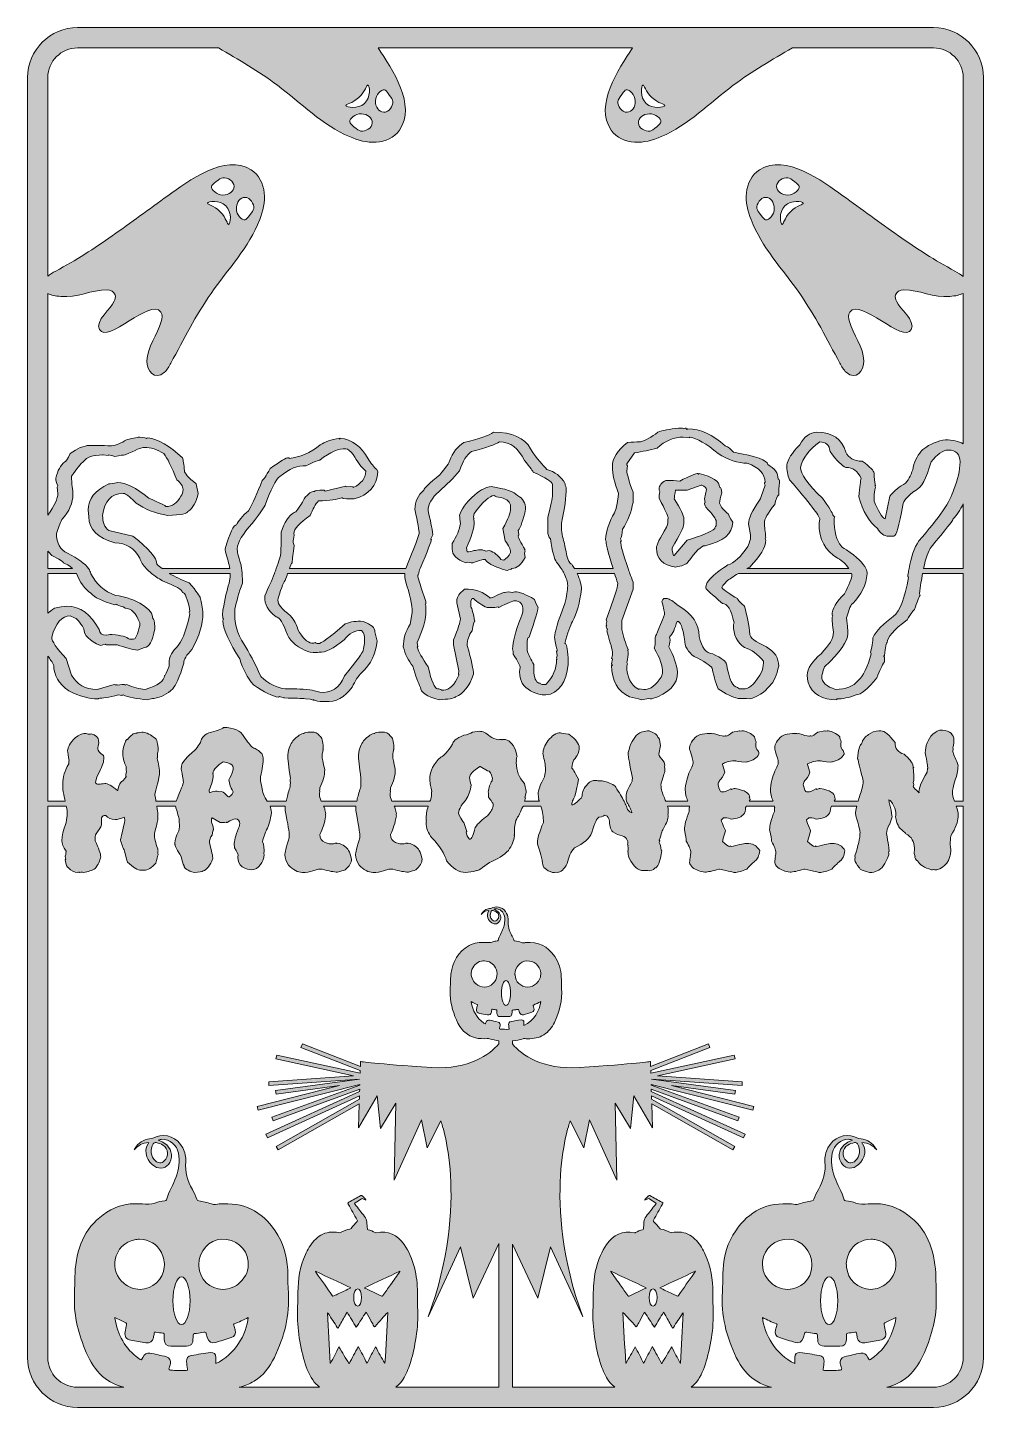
# Model space of a CAD drawing. Header units: centimetres. Extents: x 0.8 to 13.2, y -19 to -1.
import ezdxf

# ---------------------------------------------------------------- set-up
doc = ezdxf.new("R2010")
doc.units = ezdxf.units.CM
doc.header["$MEASUREMENT"] = 0
doc.layers.add('Layer 1', color=7, linetype='Continuous')

# ---------------------------------------------------------------- blocks, each defined once
blk = doc.blocks.new('block 2')
at = {"layer": 'Layer 1', "true_color": 0x2e3644}
h = blk.add_hatch(color=159, dxfattribs=at)
h.dxf.hatch_style = 2
edge = h.paths.add_edge_path()
edge.add_spline(control_points=[(12.566, -1.006), (12.566, -1.006), (10.998, -1.006), (10.998, -1.006), (10.998, -1.006), (10.488, -1.006), (10.488, -1.006), (10.488, -1.006), (10.133, -1.006), (10.133, -1.006), (10.133, -1.006), (8.818, -1.006), (8.818, -1.006), (8.818, -1.006), (5.148, -1.006), (5.148, -1.006), (5.148, -1.006), (3.833, -1.006), (3.833, -1.006), (3.833, -1.006), (3.478, -1.006), (3.478, -1.006), (3.478, -1.006), (2.968, -1.006), (2.968, -1.006), (2.968, -1.006), (1.404, -1.006), (1.404, -1.006), (1.044, -1.006), (0.752, -1.299), (0.752, -1.659), (0.752, -1.659), (0.752, -18.357), (0.752, -18.357), (0.752, -18.716), (1.044, -19.009), (1.404, -19.009), (1.404, -19.009), (12.566, -19.009), (12.566, -19.009), (12.925, -19.009), (13.218, -18.716), (13.218, -18.357), (13.218, -18.357), (13.218, -1.659), (13.218, -1.659), (13.218, -1.299), (12.925, -1.006), (12.566, -1.006)], knot_values=[0, 0, 0, 0, 1, 1, 1, 2, 2, 2, 3, 3, 3, 4, 4, 4, 5, 5, 5, 6, 6, 6, 7, 7, 7, 8, 8, 8, 9, 9, 9, 10, 10, 10, 11, 11, 11, 12, 12, 12, 13, 13, 13, 14, 14, 14, 15, 15, 15, 16, 16, 16, 16], degree=3, periodic=1)
edge = h.paths.add_edge_path()
edge.add_spline(control_points=[(8.82, -1.996), (8.734, -1.915), (8.753, -1.763), (8.776, -1.756), (8.795, -1.751), (8.806, -1.838), (8.895, -1.919), (8.981, -1.998), (9.066, -2.004), (9.062, -2.022), (9.058, -2.046), (8.907, -2.076), (8.82, -1.996)], knot_values=[0, 0, 0, 0, 1, 1, 1, 2, 2, 2, 3, 3, 3, 4, 4, 4, 4], degree=3, periodic=1)
edge = h.paths.add_edge_path()
edge.add_spline(control_points=[(9.012, -2.238), (9.01, -2.254), (8.992, -2.269), (8.957, -2.299), (8.914, -2.334), (8.893, -2.352), (8.87, -2.356), (8.81, -2.368), (8.721, -2.318), (8.718, -2.249), (8.716, -2.187), (8.78, -2.133), (8.861, -2.131), (8.94, -2.128), (9.017, -2.193), (9.012, -2.238)], knot_values=[0, 0, 0, 0, 1, 1, 1, 2, 2, 2, 3, 3, 3, 4, 4, 4, 5, 5, 5, 5], degree=3, periodic=1)
edge = h.paths.add_edge_path()
edge.add_spline(control_points=[(5.105, -2.131), (5.186, -2.133), (5.25, -2.187), (5.248, -2.249), (5.245, -2.318), (5.156, -2.368), (5.096, -2.356), (5.073, -2.352), (5.052, -2.334), (5.009, -2.299), (4.974, -2.269), (4.956, -2.254), (4.954, -2.238), (4.949, -2.193), (5.026, -2.128), (5.105, -2.131)], knot_values=[0, 0, 0, 0, 1, 1, 1, 2, 2, 2, 3, 3, 3, 4, 4, 4, 5, 5, 5, 5], degree=3, periodic=1)
edge = h.paths.add_edge_path()
edge.add_spline(control_points=[(4.904, -2.022), (4.9, -2.004), (4.985, -1.998), (5.071, -1.919), (5.16, -1.838), (5.172, -1.751), (5.19, -1.756), (5.214, -1.763), (5.232, -1.915), (5.146, -1.996), (5.06, -2.076), (4.909, -2.046), (4.904, -2.022)], knot_values=[0, 0, 0, 0, 1, 1, 1, 2, 2, 2, 3, 3, 3, 4, 4, 4, 4], degree=3, periodic=1)
edge = h.paths.add_edge_path()
edge.add_spline(control_points=[(1.326, -6.887), (1.326, -6.887), (1.326, -6.86), (1.326, -6.86), (1.39, -6.762), (1.444, -6.696), (1.487, -6.663), (1.52, -6.609), (1.601, -6.582), (1.73, -6.582), (1.73, -6.582), (1.738, -6.582), (1.738, -6.582), (1.738, -6.582), (1.802, -6.591), (1.802, -6.591), (1.802, -6.586), (1.804, -6.582), (1.81, -6.582), (1.824, -6.588), (1.851, -6.594), (1.891, -6.6), (1.958, -6.588), (2.003, -6.582), (2.026, -6.582), (2.157, -6.517), (2.241, -6.483), (2.277, -6.483), (2.359, -6.483), (2.443, -6.51), (2.528, -6.564), (2.573, -6.621), (2.63, -6.735), (2.698, -6.905), (2.752, -6.95), (2.779, -6.992), (2.779, -7.031), (2.779, -7.07), (2.771, -7.1), (2.752, -7.12), (2.704, -7.21), (2.638, -7.255), (2.555, -7.255), (2.555, -7.244), (2.48, -7.209), (2.331, -7.147), (2.169, -7.01), (2.035, -6.941), (1.927, -6.941), (1.869, -6.953), (1.83, -6.959), (1.81, -6.959), (1.631, -7.044), (1.541, -7.158), (1.541, -7.3), (1.541, -7.3), (1.551, -7.39), (1.551, -7.39), (1.551, -7.551), (1.664, -7.665), (1.891, -7.73), (2.038, -7.73), (2.145, -7.796), (2.214, -7.928), (2.229, -7.975), (2.257, -8.02), (2.3, -8.065), (2.319, -8.087), (2.342, -8.107), (2.368, -8.128), (2.408, -8.16), (2.455, -8.192), (2.51, -8.224), (2.683, -8.291), (2.771, -8.342), (2.771, -8.376), (2.806, -8.376), (2.839, -8.457), (2.869, -8.618), (2.863, -8.618), (2.86, -8.622), (2.86, -8.627), (2.86, -8.627), (2.86, -8.637), (2.86, -8.637), (2.86, -8.637), (2.869, -8.654), (2.869, -8.654), (2.831, -8.838), (2.781, -8.976), (2.717, -9.067), (2.638, -9.149), (2.6, -9.215), (2.6, -9.264), (2.6, -9.264), (2.6, -9.336), (2.6, -9.336), (2.564, -9.42), (2.543, -9.461), (2.537, -9.461), (2.537, -9.53), (2.453, -9.59), (2.286, -9.641), (2.209, -9.635), (2.129, -9.614), (2.043, -9.579), (2.043, -9.579), (2.026, -9.587), (2.026, -9.587), (2.026, -9.581), (2.023, -9.579), (2.016, -9.579), (2.016, -9.579), (1.981, -9.579), (1.981, -9.579), (1.981, -9.579), (1.927, -9.587), (1.927, -9.587), (1.916, -9.581), (1.902, -9.579), (1.882, -9.579), (1.882, -9.579), (1.658, -9.641), (1.658, -9.641), (1.502, -9.641), (1.392, -9.579), (1.326, -9.453), (1.326, -9.453), (1.254, -9.237), (1.254, -9.237), (1.128, -9.104), (1.066, -9.012), (1.066, -8.959), (1.118, -8.774), (1.199, -8.681), (1.308, -8.681), (1.308, -8.681), (1.362, -8.708), (1.362, -8.708), (1.387, -8.708), (1.429, -8.756), (1.487, -8.851), (1.487, -8.937), (1.559, -9.009), (1.703, -9.067), (1.703, -9.067), (1.765, -9.049), (1.765, -9.049), (1.765, -9.055), (1.768, -9.058), (1.775, -9.058), (1.775, -9.058), (1.918, -9.058), (1.918, -9.058), (2.02, -9.094), (2.109, -9.118), (2.187, -9.129), (2.187, -9.129), (2.277, -9.094), (2.277, -9.094), (2.336, -9.094), (2.382, -9.013), (2.412, -8.851), (2.412, -8.851), (2.412, -8.824), (2.412, -8.824), (2.409, -8.753), (2.399, -8.717), (2.385, -8.717), (2.385, -8.654), (2.34, -8.595), (2.25, -8.538), (2.165, -8.478), (2.045, -8.436), (1.891, -8.412), (1.752, -8.361), (1.648, -8.268), (1.577, -8.134), (1.577, -8.132), (1.577, -8.13), (1.576, -8.128), (1.572, -8.107), (1.562, -8.087), (1.548, -8.065), (1.504, -8.001), (1.412, -7.934), (1.272, -7.865), (1.177, -7.819), (1.128, -7.732), (1.128, -7.605), (1.15, -7.536), (1.174, -7.476), (1.2, -7.425), (1.296, -7.316), (1.344, -7.206), (1.344, -7.093), (1.332, -6.992), (1.326, -6.923), (1.326, -6.887)], knot_values=[0, 0, 0, 0, 1, 1, 1, 2, 2, 2, 3, 3, 3, 4, 4, 4, 5, 5, 5, 6, 6, 6, 7, 7, 7, 8, 8, 8, 9, 9, 9, 10, 10, 10, 11, 11, 11, 12, 12, 12, 13, 13, 13, 14, 14, 14, 15, 15, 15, 16, 16, 16, 17, 17, 17, 18, 18, 18, 19, 19, 19, 20, 20, 20, 21, 21, 21, 22, 22, 22, 23, 23, 23, 24, 24, 24, 25, 25, 25, 26, 26, 26, 27, 27, 27, 28, 28, 28, 29, 29, 29, 30, 30, 30, 31, 31, 31, 32, 32, 32, 33, 33, 33, 34, 34, 34, 35, 35, 35, 36, 36, 36, 37, 37, 37, 38, 38, 38, 39, 39, 39, 40, 40, 40, 41, 41, 41, 42, 42, 42, 43, 43, 43, 44, 44, 44, 45, 45, 45, 46, 46, 46, 47, 47, 47, 48, 48, 48, 49, 49, 49, 50, 50, 50, 51, 51, 51, 52, 52, 52, 53, 53, 53, 54, 54, 54, 55, 55, 55, 56, 56, 56, 57, 57, 57, 58, 58, 58, 59, 59, 59, 60, 60, 60, 61, 61, 61, 62, 62, 62, 63, 63, 63, 64, 64, 64, 65, 65, 65, 66, 66, 66, 66], degree=3, periodic=1)
edge = h.paths.add_edge_path()
edge.add_spline(control_points=[(1.016, -8.647), (1.016, -8.647), (1.016, -8.128), (1.016, -8.128), (1.016, -8.128), (1.39, -8.128), (1.39, -8.128), (1.432, -8.243), (1.494, -8.329), (1.577, -8.385), (1.621, -8.439), (1.725, -8.49), (1.891, -8.538), (1.891, -8.538), (1.909, -8.529), (1.909, -8.529), (1.915, -8.529), (1.918, -8.532), (1.918, -8.538), (1.99, -8.56), (2.026, -8.575), (2.026, -8.583), (2.102, -8.583), (2.165, -8.645), (2.214, -8.771), (2.214, -8.771), (2.214, -8.807), (2.214, -8.807), (2.187, -8.927), (2.161, -8.986), (2.134, -8.986), (2.134, -8.986), (2.08, -8.986), (2.08, -8.986), (2.047, -8.956), (1.972, -8.935), (1.856, -8.923), (1.84, -8.923), (1.817, -8.927), (1.783, -8.932), (1.722, -8.932), (1.69, -8.908), (1.685, -8.861), (1.58, -8.657), (1.44, -8.556), (1.263, -8.556), (1.219, -8.556), (1.165, -8.565), (1.101, -8.583), (1.07, -8.603), (1.041, -8.624), (1.016, -8.647)], knot_values=[0, 0, 0, 0, 1, 1, 1, 2, 2, 2, 3, 3, 3, 4, 4, 4, 5, 5, 5, 6, 6, 6, 7, 7, 7, 8, 8, 8, 9, 9, 9, 10, 10, 10, 11, 11, 11, 12, 12, 12, 13, 13, 13, 14, 14, 14, 15, 15, 15, 16, 16, 16, 17, 17, 17, 17], degree=3, periodic=1)
edge = h.paths.add_edge_path()
edge.add_spline(control_points=[(1.219, -7.99), (1.257, -8.002), (1.297, -8.027), (1.336, -8.065), (1.336, -8.065), (1.016, -8.065), (1.016, -8.065), (1.016, -8.065), (1.016, -7.837), (1.016, -7.837), (1.031, -7.855), (1.048, -7.873), (1.066, -7.892), (1.168, -7.946), (1.219, -7.978), (1.219, -7.99)], knot_values=[0, 0, 0, 0, 1, 1, 1, 2, 2, 2, 3, 3, 3, 4, 4, 4, 5, 5, 5, 5], degree=3, periodic=1)
edge = h.paths.add_edge_path()
edge.add_spline(control_points=[(1.89, -17.836), (1.939, -17.859), (1.986, -17.883), (2.035, -17.905), (2.046, -17.911), (2.043, -17.919), (2.041, -17.928), (2.036, -17.96), (2.03, -17.993), (2.024, -18.025), (2.013, -18.086), (2.038, -18.121), (2.098, -18.131), (2.163, -18.142), (2.229, -18.154), (2.294, -18.166), (2.345, -18.175), (2.384, -18.15), (2.393, -18.098), (2.396, -18.08), (2.4, -18.061), (2.403, -18.042), (2.405, -18.028), (2.409, -18.023), (2.424, -18.026), (2.455, -18.032), (2.486, -18.037), (2.518, -18.041), (2.533, -18.043), (2.535, -18.05), (2.535, -18.063), (2.534, -18.083), (2.535, -18.103), (2.535, -18.123), (2.535, -18.181), (2.563, -18.21), (2.622, -18.21), (2.678, -18.211), (2.734, -18.211), (2.791, -18.21), (2.891, -18.21), (2.91, -18.191), (2.91, -18.091), (2.909, -18.047), (2.909, -18.047), (2.955, -18.043), (2.987, -18.04), (3.018, -18.036), (3.049, -18.029), (3.07, -18.024), (3.079, -18.03), (3.083, -18.05), (3.087, -18.069), (3.094, -18.087), (3.099, -18.105), (3.115, -18.153), (3.153, -18.175), (3.201, -18.161), (3.27, -18.142), (3.339, -18.121), (3.407, -18.099), (3.454, -18.084), (3.472, -18.047), (3.459, -17.998), (3.453, -17.978), (3.447, -17.958), (3.441, -17.938), (3.439, -17.931), (3.436, -17.924), (3.446, -17.92), (3.508, -17.895), (3.569, -17.867), (3.629, -17.835), (3.608, -18.053), (3.459, -18.323), (3.207, -18.435), (3.207, -18.407), (3.207, -18.382), (3.207, -18.356), (3.206, -18.312), (3.184, -18.289), (3.14, -18.294), (3.056, -18.305), (2.971, -18.317), (2.887, -18.331), (2.845, -18.338), (2.822, -18.369), (2.825, -18.411), (2.827, -18.444), (2.833, -18.476), (2.838, -18.508), (2.841, -18.523), (2.837, -18.528), (2.822, -18.528), (2.753, -18.53), (2.684, -18.529), (2.615, -18.522), (2.598, -18.52), (2.592, -18.514), (2.598, -18.496), (2.605, -18.477), (2.61, -18.457), (2.614, -18.438), (2.623, -18.398), (2.602, -18.359), (2.562, -18.349), (2.491, -18.331), (2.419, -18.315), (2.347, -18.301), (2.305, -18.292), (2.279, -18.311), (2.255, -18.359), (2.236, -18.396), (2.236, -18.397), (2.202, -18.372), (2.023, -18.241), (1.925, -18.061), (1.889, -17.845), (1.888, -17.843), (1.889, -17.84), (1.89, -17.836)], knot_values=[0, 0, 0, 0, 1, 1, 1, 2, 2, 2, 3, 3, 3, 4, 4, 4, 5, 5, 5, 6, 6, 6, 7, 7, 7, 8, 8, 8, 9, 9, 9, 10, 10, 10, 11, 11, 11, 12, 12, 12, 13, 13, 13, 14, 14, 14, 15, 15, 15, 16, 16, 16, 17, 17, 17, 18, 18, 18, 19, 19, 19, 20, 20, 20, 21, 21, 21, 22, 22, 22, 23, 23, 23, 24, 24, 24, 25, 25, 25, 26, 26, 26, 27, 27, 27, 28, 28, 28, 29, 29, 29, 30, 30, 30, 31, 31, 31, 32, 32, 32, 33, 33, 33, 34, 34, 34, 35, 35, 35, 36, 36, 36, 37, 37, 37, 38, 38, 38, 39, 39, 39, 40, 40, 40, 40], degree=3, periodic=1)
edge = h.paths.add_edge_path()
edge.add_spline(control_points=[(1.894, -17.077), (1.921, -16.947), (2.02, -16.846), (2.147, -16.821), (2.168, -16.817), (2.19, -16.814), (2.212, -16.815), (2.339, -16.82), (2.438, -16.875), (2.497, -16.989), (2.53, -17.052), (2.542, -17.116), (2.533, -17.178), (2.52, -17.341), (2.384, -17.469), (2.218, -17.469), (2.139, -17.469), (2.067, -17.44), (2.012, -17.392), (2.01, -17.391), (2.008, -17.389), (2.006, -17.388), (1.916, -17.314), (1.871, -17.191), (1.894, -17.077)], knot_values=[0, 0, 0, 0, 1, 1, 1, 2, 2, 2, 3, 3, 3, 4, 4, 4, 5, 5, 5, 6, 6, 6, 7, 7, 7, 8, 8, 8, 8], degree=3, periodic=1)
edge = h.paths.add_edge_path()
edge.add_spline(control_points=[(2.647, -17.617), (2.647, -17.445), (2.697, -17.305), (2.759, -17.305), (2.821, -17.305), (2.872, -17.445), (2.872, -17.617), (2.872, -17.79), (2.821, -17.929), (2.759, -17.929), (2.697, -17.929), (2.647, -17.79), (2.647, -17.617)], knot_values=[0, 0, 0, 0, 1, 1, 1, 2, 2, 2, 3, 3, 3, 4, 4, 4, 4], degree=3, periodic=1)
edge = h.paths.add_edge_path()
edge.add_spline(control_points=[(2.984, -17.146), (2.985, -16.97), (3.121, -16.823), (3.281, -16.815), (3.463, -16.807), (3.611, -16.929), (3.628, -17.105), (3.639, -17.216), (3.602, -17.306), (3.523, -17.377), (3.522, -17.378), (3.522, -17.378), (3.521, -17.379), (3.464, -17.435), (3.386, -17.469), (3.3, -17.469), (3.131, -17.469), (2.993, -17.336), (2.985, -17.168), (2.985, -17.168), (2.985, -17.167), (2.985, -17.167), (2.984, -17.16), (2.984, -17.153), (2.984, -17.146)], knot_values=[0, 0, 0, 0, 1, 1, 1, 2, 2, 2, 3, 3, 3, 4, 4, 4, 5, 5, 5, 6, 6, 6, 7, 7, 7, 8, 8, 8, 8], degree=3, periodic=1)
edge = h.paths.add_edge_path()
edge.add_spline(control_points=[(4.673, -17.784), (4.712, -17.845), (4.754, -17.904), (4.79, -17.967), (4.798, -17.98), (4.801, -17.976), (4.806, -17.966), (4.835, -17.915), (4.863, -17.864), (4.892, -17.812), (4.901, -17.798), (4.91, -17.783), (4.92, -17.766), (4.96, -17.833), (4.999, -17.897), (5.038, -17.963), (5.082, -17.897), (5.124, -17.832), (5.167, -17.766), (5.19, -17.808), (5.212, -17.848), (5.235, -17.888), (5.247, -17.909), (5.259, -17.929), (5.269, -17.951), (5.274, -17.96), (5.277, -17.959), (5.283, -17.952), (5.312, -17.919), (5.341, -17.886), (5.371, -17.854), (5.397, -17.826), (5.421, -17.796), (5.451, -17.77), (5.438, -17.99), (5.426, -18.211), (5.413, -18.432), (5.412, -18.432), (5.411, -18.433), (5.41, -18.433), (5.37, -18.363), (5.33, -18.292), (5.29, -18.219), (5.253, -18.29), (5.217, -18.359), (5.18, -18.431), (5.141, -18.359), (5.104, -18.289), (5.065, -18.216), (5.024, -18.291), (4.985, -18.364), (4.944, -18.439), (4.9, -18.365), (4.857, -18.293), (4.813, -18.219), (4.775, -18.292), (4.74, -18.362), (4.704, -18.433), (4.703, -18.432), (4.701, -18.432), (4.7, -18.432), (4.688, -18.212), (4.675, -17.993), (4.663, -17.774), (4.67, -17.774), (4.671, -17.78), (4.673, -17.784)], knot_values=[0, 0, 0, 0, 1, 1, 1, 2, 2, 2, 3, 3, 3, 4, 4, 4, 5, 5, 5, 6, 6, 6, 7, 7, 7, 8, 8, 8, 9, 9, 9, 10, 10, 10, 11, 11, 11, 12, 12, 12, 13, 13, 13, 14, 14, 14, 15, 15, 15, 16, 16, 16, 17, 17, 17, 18, 18, 18, 19, 19, 19, 20, 20, 20, 21, 21, 21, 22, 22, 22, 22], degree=3, periodic=1)
edge = h.paths.add_edge_path()
edge.add_spline(control_points=[(4.521, -17.259), (4.515, -17.251), (4.509, -17.242), (4.506, -17.232), (4.659, -17.304), (4.812, -17.376), (4.969, -17.449), (4.913, -17.475), (4.862, -17.5), (4.81, -17.524), (4.79, -17.534), (4.768, -17.543), (4.748, -17.553), (4.737, -17.559), (4.732, -17.557), (4.725, -17.547), (4.657, -17.451), (4.589, -17.355), (4.521, -17.259)], knot_values=[0, 0, 0, 0, 1, 1, 1, 2, 2, 2, 3, 3, 3, 4, 4, 4, 5, 5, 5, 6, 6, 6, 6], degree=3, periodic=1)
edge = h.paths.add_edge_path()
edge.add_spline(control_points=[(5.005, -17.575), (5.005, -17.511), (5.028, -17.46), (5.057, -17.46), (5.085, -17.46), (5.108, -17.511), (5.108, -17.575), (5.108, -17.638), (5.085, -17.69), (5.057, -17.69), (5.028, -17.69), (5.005, -17.638), (5.005, -17.575)], knot_values=[0, 0, 0, 0, 1, 1, 1, 2, 2, 2, 3, 3, 3, 4, 4, 4, 4], degree=3, periodic=1)
edge = h.paths.add_edge_path()
edge.add_spline(control_points=[(5.146, -17.449), (5.301, -17.376), (5.454, -17.304), (5.607, -17.232), (5.608, -17.233), (5.609, -17.233), (5.609, -17.234), (5.568, -17.293), (5.526, -17.352), (5.485, -17.41), (5.452, -17.457), (5.419, -17.503), (5.386, -17.55), (5.382, -17.556), (5.379, -17.56), (5.37, -17.556), (5.298, -17.521), (5.225, -17.487), (5.152, -17.453), (5.15, -17.452), (5.149, -17.451), (5.146, -17.449)], knot_values=[0, 0, 0, 0, 1, 1, 1, 2, 2, 2, 3, 3, 3, 4, 4, 4, 5, 5, 5, 6, 6, 6, 7, 7, 7, 7], degree=3, periodic=1)
edge = h.paths.add_edge_path()
edge.add_spline(control_points=[(7.025, -14.014), (7.027, -14.031), (7.03, -14.048), (7.032, -14.065), (7.034, -14.073), (7.032, -14.076), (7.024, -14.076), (6.988, -14.077), (6.952, -14.076), (6.916, -14.073), (6.907, -14.071), (6.904, -14.068), (6.908, -14.059), (6.911, -14.049), (6.913, -14.039), (6.916, -14.029), (6.92, -14.008), (6.91, -13.987), (6.889, -13.982), (6.852, -13.973), (6.814, -13.964), (6.777, -13.957), (6.755, -13.952), (6.741, -13.962), (6.729, -13.987), (6.719, -14.007), (6.719, -14.007), (6.701, -13.994), (6.608, -13.926), (6.557, -13.833), (6.538, -13.72), (6.538, -13.719), (6.538, -13.718), (6.538, -13.715), (6.564, -13.728), (6.589, -13.739), (6.614, -13.751), (6.62, -13.754), (6.618, -13.758), (6.618, -13.763), (6.615, -13.78), (6.611, -13.796), (6.608, -13.813), (6.603, -13.845), (6.615, -13.863), (6.647, -13.869), (6.681, -13.875), (6.715, -13.88), (6.749, -13.887), (6.776, -13.892), (6.796, -13.878), (6.801, -13.852), (6.802, -13.842), (6.804, -13.832), (6.806, -13.823), (6.807, -13.815), (6.809, -13.813), (6.817, -13.814), (6.833, -13.817), (6.849, -13.82), (6.866, -13.822), (6.873, -13.823), (6.874, -13.827), (6.874, -13.833), (6.874, -13.843), (6.874, -13.854), (6.874, -13.865), (6.874, -13.895), (6.889, -13.91), (6.92, -13.91), (6.92, -13.91), (7.008, -13.91), (7.008, -13.91), (7.06, -13.91), (7.07, -13.9), (7.07, -13.848), (7.069, -13.825), (7.069, -13.825), (7.093, -13.823), (7.11, -13.822), (7.126, -13.819), (7.143, -13.816), (7.153, -13.813), (7.158, -13.816), (7.16, -13.827), (7.162, -13.837), (7.166, -13.846), (7.168, -13.855), (7.176, -13.88), (7.196, -13.892), (7.221, -13.885), (7.257, -13.874), (7.293, -13.863), (7.329, -13.852), (7.353, -13.844), (7.363, -13.825), (7.355, -13.8), (7.353, -13.789), (7.35, -13.779), (7.347, -13.768), (7.345, -13.765), (7.344, -13.761), (7.349, -13.759), (7.381, -13.746), (7.413, -13.731), (7.444, -13.714), (7.433, -13.828), (7.356, -13.969), (7.225, -14.027), (7.225, -14.027), (7.225, -13.986), (7.225, -13.986), (7.224, -13.963), (7.213, -13.951), (7.189, -13.954), (7.146, -13.959), (7.102, -13.966), (7.058, -13.973), (7.036, -13.977), (7.024, -13.992), (7.025, -14.014)], knot_values=[0, 0, 0, 0, 1, 1, 1, 2, 2, 2, 3, 3, 3, 4, 4, 4, 5, 5, 5, 6, 6, 6, 7, 7, 7, 8, 8, 8, 9, 9, 9, 10, 10, 10, 11, 11, 11, 12, 12, 12, 13, 13, 13, 14, 14, 14, 15, 15, 15, 16, 16, 16, 17, 17, 17, 18, 18, 18, 19, 19, 19, 20, 20, 20, 21, 21, 21, 22, 22, 22, 23, 23, 23, 24, 24, 24, 25, 25, 25, 26, 26, 26, 27, 27, 27, 28, 28, 28, 29, 29, 29, 30, 30, 30, 31, 31, 31, 32, 32, 32, 33, 33, 33, 34, 34, 34, 35, 35, 35, 36, 36, 36, 37, 37, 37, 38, 38, 38, 39, 39, 39, 40, 40, 40, 40], degree=3, periodic=1)
edge = h.paths.add_edge_path()
edge.add_spline(control_points=[(6.541, -13.32), (6.554, -13.252), (6.606, -13.2), (6.672, -13.186), (6.683, -13.185), (6.695, -13.183), (6.707, -13.183), (6.772, -13.186), (6.824, -13.215), (6.855, -13.274), (6.872, -13.307), (6.878, -13.34), (6.873, -13.372), (6.867, -13.458), (6.796, -13.524), (6.71, -13.524), (6.668, -13.524), (6.631, -13.509), (6.602, -13.484), (6.601, -13.483), (6.6, -13.482), (6.599, -13.481), (6.553, -13.443), (6.529, -13.379), (6.541, -13.32)], knot_values=[0, 0, 0, 0, 1, 1, 1, 2, 2, 2, 3, 3, 3, 4, 4, 4, 5, 5, 5, 6, 6, 6, 7, 7, 7, 8, 8, 8, 8], degree=3, periodic=1)
edge = h.paths.add_edge_path()
edge.add_spline(control_points=[(6.933, -13.601), (6.933, -13.512), (6.959, -13.438), (6.991, -13.438), (7.024, -13.438), (7.05, -13.512), (7.05, -13.601), (7.05, -13.691), (7.024, -13.764), (6.991, -13.764), (6.959, -13.764), (6.933, -13.691), (6.933, -13.601)], knot_values=[0, 0, 0, 0, 1, 1, 1, 2, 2, 2, 3, 3, 3, 4, 4, 4, 4], degree=3, periodic=1)
edge = h.paths.add_edge_path()
edge.add_spline(control_points=[(7.108, -13.356), (7.109, -13.264), (7.179, -13.188), (7.263, -13.184), (7.358, -13.179), (7.435, -13.243), (7.444, -13.335), (7.449, -13.393), (7.43, -13.439), (7.389, -13.476), (7.389, -13.476), (7.389, -13.477), (7.388, -13.477), (7.359, -13.506), (7.318, -13.524), (7.273, -13.524), (7.184, -13.524), (7.113, -13.455), (7.109, -13.367), (7.109, -13.367), (7.109, -13.367), (7.109, -13.367), (7.109, -13.363), (7.108, -13.359), (7.108, -13.356)], knot_values=[0, 0, 0, 0, 1, 1, 1, 2, 2, 2, 3, 3, 3, 4, 4, 4, 5, 5, 5, 6, 6, 6, 7, 7, 7, 8, 8, 8, 8], degree=3, periodic=1)
edge = h.paths.add_edge_path()
edge.add_spline(control_points=[(8.928, -17.963), (8.968, -17.897), (9.006, -17.833), (9.046, -17.766), (9.056, -17.783), (9.066, -17.798), (9.074, -17.812), (9.103, -17.864), (9.131, -17.915), (9.16, -17.966), (9.165, -17.976), (9.169, -17.98), (9.176, -17.967), (9.212, -17.904), (9.255, -17.845), (9.293, -17.784), (9.295, -17.78), (9.296, -17.774), (9.303, -17.774), (9.291, -17.993), (9.278, -18.212), (9.266, -18.432), (9.265, -18.432), (9.264, -18.432), (9.262, -18.433), (9.227, -18.362), (9.191, -18.292), (9.153, -18.219), (9.109, -18.293), (9.066, -18.365), (9.022, -18.439), (8.982, -18.364), (8.942, -18.291), (8.901, -18.216), (8.862, -18.289), (8.825, -18.359), (8.786, -18.431), (8.749, -18.359), (8.713, -18.29), (8.677, -18.219), (8.636, -18.292), (8.596, -18.363), (8.557, -18.433), (8.556, -18.433), (8.555, -18.432), (8.553, -18.432), (8.541, -18.211), (8.528, -17.99), (8.515, -17.77), (8.545, -17.796), (8.569, -17.826), (8.595, -17.854), (8.626, -17.886), (8.654, -17.919), (8.683, -17.952), (8.689, -17.959), (8.693, -17.96), (8.697, -17.951), (8.707, -17.929), (8.72, -17.909), (8.731, -17.888), (8.754, -17.848), (8.776, -17.808), (8.799, -17.766), (8.842, -17.832), (8.884, -17.897), (8.928, -17.963)], knot_values=[0, 0, 0, 0, 1, 1, 1, 2, 2, 2, 3, 3, 3, 4, 4, 4, 5, 5, 5, 6, 6, 6, 7, 7, 7, 8, 8, 8, 9, 9, 9, 10, 10, 10, 11, 11, 11, 12, 12, 12, 13, 13, 13, 14, 14, 14, 15, 15, 15, 16, 16, 16, 17, 17, 17, 18, 18, 18, 19, 19, 19, 20, 20, 20, 21, 21, 21, 22, 22, 22, 22], degree=3, periodic=1)
edge = h.paths.add_edge_path()
edge.add_spline(control_points=[(8.858, -17.575), (8.858, -17.511), (8.881, -17.46), (8.91, -17.46), (8.938, -17.46), (8.961, -17.511), (8.961, -17.575), (8.961, -17.638), (8.938, -17.69), (8.91, -17.69), (8.881, -17.69), (8.858, -17.638), (8.858, -17.575)], knot_values=[0, 0, 0, 0, 1, 1, 1, 2, 2, 2, 3, 3, 3, 4, 4, 4, 4], degree=3, periodic=1)
edge = h.paths.add_edge_path()
edge.add_spline(control_points=[(8.998, -17.449), (9.154, -17.376), (9.308, -17.304), (9.461, -17.232), (9.457, -17.242), (9.451, -17.251), (9.445, -17.259), (9.377, -17.355), (9.309, -17.451), (9.241, -17.547), (9.234, -17.557), (9.229, -17.559), (9.218, -17.553), (9.198, -17.543), (9.177, -17.534), (9.156, -17.524), (9.104, -17.5), (9.053, -17.475), (8.998, -17.449)], knot_values=[0, 0, 0, 0, 1, 1, 1, 2, 2, 2, 3, 3, 3, 4, 4, 4, 5, 5, 5, 6, 6, 6, 6], degree=3, periodic=1)
edge = h.paths.add_edge_path()
edge.add_spline(control_points=[(8.814, -17.453), (8.741, -17.487), (8.668, -17.521), (8.596, -17.556), (8.587, -17.56), (8.584, -17.556), (8.58, -17.55), (8.547, -17.503), (8.514, -17.457), (8.481, -17.41), (8.44, -17.352), (8.398, -17.293), (8.357, -17.234), (8.358, -17.233), (8.358, -17.233), (8.359, -17.232), (8.512, -17.304), (8.666, -17.376), (8.82, -17.449), (8.817, -17.451), (8.816, -17.452), (8.814, -17.453)], knot_values=[0, 0, 0, 0, 1, 1, 1, 2, 2, 2, 3, 3, 3, 4, 4, 4, 5, 5, 5, 6, 6, 6, 7, 7, 7, 7], degree=3, periodic=1)
edge = h.paths.add_edge_path()
edge.add_spline(control_points=[(10.52, -17.92), (10.53, -17.924), (10.527, -17.931), (10.525, -17.938), (10.519, -17.958), (10.513, -17.978), (10.507, -17.998), (10.494, -18.047), (10.512, -18.084), (10.56, -18.099), (10.628, -18.121), (10.696, -18.142), (10.765, -18.161), (10.813, -18.175), (10.852, -18.153), (10.867, -18.105), (10.873, -18.087), (10.879, -18.069), (10.883, -18.05), (10.887, -18.03), (10.896, -18.024), (10.917, -18.029), (10.948, -18.036), (10.98, -18.04), (11.011, -18.043), (11.057, -18.047), (11.057, -18.047), (11.056, -18.091), (11.056, -18.191), (11.075, -18.21), (11.175, -18.21), (11.232, -18.211), (11.288, -18.211), (11.345, -18.21), (11.403, -18.21), (11.431, -18.181), (11.431, -18.123), (11.431, -18.103), (11.432, -18.083), (11.431, -18.063), (11.431, -18.05), (11.434, -18.043), (11.448, -18.041), (11.48, -18.037), (11.511, -18.032), (11.542, -18.026), (11.557, -18.023), (11.562, -18.028), (11.563, -18.042), (11.566, -18.061), (11.57, -18.08), (11.573, -18.098), (11.582, -18.15), (11.621, -18.175), (11.672, -18.166), (11.738, -18.154), (11.803, -18.142), (11.868, -18.131), (11.929, -18.121), (11.953, -18.086), (11.942, -18.025), (11.936, -17.993), (11.931, -17.96), (11.925, -17.928), (11.923, -17.919), (11.92, -17.911), (11.931, -17.905), (11.98, -17.883), (12.028, -17.859), (12.077, -17.836), (12.077, -17.84), (12.078, -17.843), (12.078, -17.845), (12.041, -18.061), (11.943, -18.241), (11.764, -18.372), (11.73, -18.397), (11.73, -18.396), (11.712, -18.359), (11.687, -18.311), (11.661, -18.292), (11.619, -18.301), (11.547, -18.315), (11.475, -18.331), (11.404, -18.349), (11.364, -18.359), (11.343, -18.398), (11.352, -18.438), (11.357, -18.457), (11.361, -18.477), (11.368, -18.496), (11.374, -18.514), (11.368, -18.52), (11.351, -18.522), (11.282, -18.529), (11.213, -18.53), (11.144, -18.528), (11.129, -18.528), (11.125, -18.523), (11.128, -18.508), (11.134, -18.476), (11.139, -18.444), (11.141, -18.411), (11.144, -18.369), (11.121, -18.338), (11.079, -18.331), (10.995, -18.317), (10.91, -18.305), (10.826, -18.294), (10.782, -18.289), (10.76, -18.312), (10.759, -18.356), (10.759, -18.382), (10.759, -18.407), (10.759, -18.435), (10.507, -18.323), (10.358, -18.053), (10.337, -17.835), (10.398, -17.867), (10.458, -17.895), (10.52, -17.92)], knot_values=[0, 0, 0, 0, 1, 1, 1, 2, 2, 2, 3, 3, 3, 4, 4, 4, 5, 5, 5, 6, 6, 6, 7, 7, 7, 8, 8, 8, 9, 9, 9, 10, 10, 10, 11, 11, 11, 12, 12, 12, 13, 13, 13, 14, 14, 14, 15, 15, 15, 16, 16, 16, 17, 17, 17, 18, 18, 18, 19, 19, 19, 20, 20, 20, 21, 21, 21, 22, 22, 22, 23, 23, 23, 24, 24, 24, 25, 25, 25, 26, 26, 26, 27, 27, 27, 28, 28, 28, 29, 29, 29, 30, 30, 30, 31, 31, 31, 32, 32, 32, 33, 33, 33, 34, 34, 34, 35, 35, 35, 36, 36, 36, 37, 37, 37, 38, 38, 38, 39, 39, 39, 40, 40, 40, 40], degree=3, periodic=1)
edge = h.paths.add_edge_path()
edge.add_spline(control_points=[(10.338, -17.105), (10.356, -16.929), (10.503, -16.807), (10.685, -16.815), (10.845, -16.823), (10.981, -16.97), (10.982, -17.146), (10.982, -17.153), (10.982, -17.16), (10.981, -17.167), (10.981, -17.167), (10.981, -17.168), (10.981, -17.168), (10.974, -17.336), (10.836, -17.469), (10.666, -17.469), (10.58, -17.469), (10.502, -17.435), (10.445, -17.379), (10.444, -17.378), (10.444, -17.378), (10.443, -17.377), (10.365, -17.306), (10.328, -17.216), (10.338, -17.105)], knot_values=[0, 0, 0, 0, 1, 1, 1, 2, 2, 2, 3, 3, 3, 4, 4, 4, 5, 5, 5, 6, 6, 6, 7, 7, 7, 8, 8, 8, 8], degree=3, periodic=1)
edge = h.paths.add_edge_path()
edge.add_spline(control_points=[(11.095, -17.617), (11.095, -17.445), (11.145, -17.305), (11.207, -17.305), (11.269, -17.305), (11.319, -17.445), (11.319, -17.617), (11.319, -17.79), (11.269, -17.929), (11.207, -17.929), (11.145, -17.929), (11.095, -17.79), (11.095, -17.617)], knot_values=[0, 0, 0, 0, 1, 1, 1, 2, 2, 2, 3, 3, 3, 4, 4, 4, 4], degree=3, periodic=1)
edge = h.paths.add_edge_path()
edge.add_spline(control_points=[(11.469, -16.989), (11.528, -16.875), (11.627, -16.82), (11.754, -16.815), (11.776, -16.814), (11.798, -16.817), (11.819, -16.821), (11.946, -16.846), (12.046, -16.947), (12.072, -17.077), (12.096, -17.191), (12.05, -17.314), (11.96, -17.388), (11.958, -17.389), (11.957, -17.391), (11.955, -17.392), (11.899, -17.44), (11.827, -17.469), (11.748, -17.469), (11.582, -17.469), (11.446, -17.341), (11.433, -17.178), (11.424, -17.116), (11.436, -17.052), (11.469, -16.989)], knot_values=[0, 0, 0, 0, 1, 1, 1, 2, 2, 2, 3, 3, 3, 4, 4, 4, 5, 5, 5, 6, 6, 6, 7, 7, 7, 8, 8, 8, 8], degree=3, periodic=1)
edge = h.paths.add_edge_path()
edge.add_spline(control_points=[(12.954, -18.357), (12.954, -18.571), (12.78, -18.745), (12.566, -18.745), (12.566, -18.745), (11.959, -18.745), (11.959, -18.745), (12.058, -18.722), (12.151, -18.678), (12.235, -18.604), (12.332, -18.519), (12.399, -18.41), (12.449, -18.292), (12.546, -18.062), (12.613, -17.824), (12.603, -17.571), (12.598, -17.429), (12.604, -17.287), (12.586, -17.147), (12.548, -16.838), (12.41, -16.588), (12.13, -16.432), (12.002, -16.36), (11.861, -16.342), (11.716, -16.354), (11.66, -16.359), (11.607, -16.363), (11.553, -16.342), (11.512, -16.327), (11.469, -16.319), (11.426, -16.313), (11.416, -16.311), (11.407, -16.309), (11.404, -16.299), (11.373, -16.194), (11.314, -16.102), (11.277, -16.001), (11.241, -15.901), (11.226, -15.798), (11.246, -15.693), (11.266, -15.585), (11.361, -15.508), (11.463, -15.511), (11.477, -15.511), (11.49, -15.514), (11.509, -15.521), (11.48, -15.535), (11.454, -15.545), (11.431, -15.56), (11.341, -15.619), (11.312, -15.724), (11.361, -15.814), (11.402, -15.888), (11.484, -15.908), (11.56, -15.863), (11.646, -15.812), (11.713, -15.678), (11.641, -15.568), (11.639, -15.564), (11.637, -15.56), (11.634, -15.553), (11.716, -15.556), (11.777, -15.591), (11.827, -15.65), (11.786, -15.581), (11.735, -15.525), (11.652, -15.511), (11.613, -15.505), (11.576, -15.497), (11.539, -15.48), (11.414, -15.424), (11.256, -15.491), (11.19, -15.623), (11.162, -15.68), (11.144, -15.741), (11.151, -15.805), (11.165, -15.936), (11.128, -16.054), (11.066, -16.167), (11.043, -16.208), (11.023, -16.249), (11.008, -16.293), (11.003, -16.306), (10.996, -16.312), (10.982, -16.314), (10.926, -16.322), (10.87, -16.335), (10.816, -16.355), (10.781, -16.368), (10.748, -16.358), (10.714, -16.355), (10.403, -16.328), (10.161, -16.446), (9.987, -16.703), (9.882, -16.858), (9.83, -17.03), (9.822, -17.215), (9.818, -17.311), (9.82, -17.407), (9.814, -17.503), (9.792, -17.805), (9.866, -18.087), (9.995, -18.356), (10.056, -18.482), (10.139, -18.592), (10.261, -18.667), (10.322, -18.704), (10.387, -18.729), (10.453, -18.745), (10.453, -18.745), (9.406, -18.745), (9.406, -18.745), (9.44, -18.72), (9.47, -18.689), (9.496, -18.65), (9.554, -18.564), (9.588, -18.467), (9.614, -18.368), (9.646, -18.251), (9.668, -18.132), (9.683, -18.012), (9.698, -17.89), (9.695, -17.768), (9.691, -17.645), (9.69, -17.6), (9.69, -17.555), (9.689, -17.509), (9.687, -17.339), (9.662, -17.173), (9.591, -17.016), (9.561, -16.95), (9.526, -16.887), (9.476, -16.833), (9.422, -16.776), (9.359, -16.735), (9.28, -16.724), (9.238, -16.718), (9.197, -16.721), (9.155, -16.729), (9.147, -16.731), (9.142, -16.73), (9.135, -16.726), (9.095, -16.707), (9.054, -16.69), (9.01, -16.682), (9.004, -16.681), (9, -16.678), (8.996, -16.673), (8.97, -16.643), (8.944, -16.613), (8.917, -16.584), (8.911, -16.577), (8.912, -16.572), (8.916, -16.565), (8.954, -16.496), (8.993, -16.427), (9.031, -16.358), (9.043, -16.338), (9.045, -16.343), (9.025, -16.332), (8.973, -16.303), (8.921, -16.275), (8.869, -16.246), (8.859, -16.241), (8.854, -16.242), (8.846, -16.251), (8.832, -16.268), (8.816, -16.284), (8.801, -16.3), (8.802, -16.301), (8.802, -16.302), (8.803, -16.303), (8.816, -16.298), (8.829, -16.293), (8.841, -16.287), (8.848, -16.284), (8.854, -16.285), (8.861, -16.289), (8.887, -16.306), (8.913, -16.323), (8.94, -16.338), (8.95, -16.344), (8.951, -16.348), (8.944, -16.357), (8.902, -16.411), (8.861, -16.466), (8.818, -16.518), (8.8, -16.54), (8.793, -16.563), (8.791, -16.59), (8.79, -16.62), (8.786, -16.649), (8.783, -16.679), (8.783, -16.686), (8.779, -16.689), (8.773, -16.691), (8.741, -16.7), (8.71, -16.713), (8.681, -16.728), (8.677, -16.73), (8.673, -16.732), (8.668, -16.731), (8.51, -16.696), (8.392, -16.758), (8.302, -16.884), (8.238, -16.975), (8.198, -17.077), (8.17, -17.183), (8.141, -17.291), (8.131, -17.401), (8.13, -17.512), (8.13, -17.614), (8.125, -17.715), (8.125, -17.817), (8.125, -17.939), (8.14, -18.059), (8.162, -18.179), (8.182, -18.283), (8.205, -18.387), (8.243, -18.487), (8.27, -18.559), (8.301, -18.629), (8.352, -18.688), (8.371, -18.71), (8.391, -18.729), (8.413, -18.745), (8.413, -18.745), (7.075, -18.745), (7.075, -18.745), (7.075, -18.745), (7.075, -16.879), (7.075, -16.879), (7.075, -16.879), (7.406, -17.585), (7.406, -17.585), (7.406, -17.585), (7.57, -16.916), (7.57, -16.916), (7.57, -16.916), (7.993, -17.827), (7.993, -17.827), (7.439, -16.315), (7.828, -15.272), (7.828, -15.272), (7.828, -15.272), (8.006, -15.622), (8.006, -15.622), (8.006, -15.622), (8.08, -15.259), (8.08, -15.259), (8.08, -15.259), (8.436, -16.043), (8.436, -16.043), (8.436, -16.043), (8.417, -15.041), (8.417, -15.041), (8.417, -15.041), (8.617, -15.371), (8.617, -15.371), (8.617, -15.371), (8.659, -14.944), (8.659, -14.944), (8.659, -14.944), (8.903, -15.362), (8.903, -15.362), (8.903, -15.362), (8.893, -15.047), (8.893, -15.047), (8.893, -15.047), (9.95, -15.647), (9.95, -15.647), (9.95, -15.647), (9.975, -15.604), (9.975, -15.604), (9.975, -15.604), (8.891, -14.988), (8.891, -14.988), (8.891, -14.988), (8.889, -14.943), (8.889, -14.943), (8.889, -14.943), (10.09, -15.49), (10.09, -15.49), (10.09, -15.49), (10.111, -15.444), (10.111, -15.444), (10.111, -15.444), (8.887, -14.887), (8.887, -14.887), (8.887, -14.887), (8.887, -14.858), (8.887, -14.858), (8.887, -14.858), (10.016, -15.269), (10.016, -15.269), (10.016, -15.269), (10.033, -15.222), (10.033, -15.222), (10.033, -15.222), (8.885, -14.803), (8.885, -14.803), (8.885, -14.803), (8.885, -14.796), (8.885, -14.796), (8.885, -14.796), (10.213, -15.132), (10.213, -15.132), (10.213, -15.132), (10.225, -15.083), (10.225, -15.083), (10.225, -15.083), (9.148, -14.811), (9.148, -14.811), (9.148, -14.811), (9.977, -14.922), (9.977, -14.922), (9.977, -14.922), (9.983, -14.873), (9.983, -14.873), (9.983, -14.873), (8.889, -14.725), (8.889, -14.725), (8.889, -14.725), (10.07, -14.811), (10.07, -14.811), (10.07, -14.811), (10.073, -14.761), (10.073, -14.761), (10.073, -14.761), (8.969, -14.681), (8.969, -14.681), (8.969, -14.681), (9.979, -14.46), (9.979, -14.46), (9.979, -14.46), (9.968, -14.411), (9.968, -14.411), (9.968, -14.411), (8.88, -14.649), (8.88, -14.649), (8.88, -14.649), (8.879, -14.614), (8.879, -14.614), (8.879, -14.614), (9.652, -14.312), (9.652, -14.312), (9.652, -14.312), (9.634, -14.265), (9.634, -14.265), (9.634, -14.265), (8.877, -14.561), (8.877, -14.561), (8.877, -14.561), (8.875, -14.496), (8.875, -14.496), (8.875, -14.496), (8.693, -14.526), (7.947, -14.574), (7.461, -14.605), (7.199, -14.408), (7.075, -14.267), (7.075, -14.267), (7.075, -14.226), (7.075, -14.226), (7.122, -14.221), (7.168, -14.212), (7.214, -14.198), (7.22, -14.196), (7.225, -14.195), (7.231, -14.196), (7.246, -14.199), (7.261, -14.199), (7.277, -14.199), (7.35, -14.2), (7.421, -14.186), (7.484, -14.148), (7.547, -14.109), (7.591, -14.051), (7.622, -13.986), (7.689, -13.846), (7.728, -13.699), (7.717, -13.542), (7.714, -13.492), (7.715, -13.442), (7.712, -13.392), (7.708, -13.295), (7.681, -13.206), (7.627, -13.125), (7.536, -12.991), (7.41, -12.93), (7.248, -12.944), (7.231, -12.945), (7.213, -12.951), (7.194, -12.944), (7.167, -12.933), (7.137, -12.927), (7.108, -12.922), (7.101, -12.922), (7.097, -12.918), (7.095, -12.912), (7.087, -12.889), (7.077, -12.867), (7.065, -12.846), (7.032, -12.788), (7.013, -12.726), (7.02, -12.657), (7.024, -12.624), (7.015, -12.593), (7, -12.563), (6.966, -12.494), (6.884, -12.459), (6.819, -12.488), (6.799, -12.497), (6.78, -12.501), (6.76, -12.504), (6.716, -12.511), (6.69, -12.541), (6.668, -12.577), (6.694, -12.546), (6.727, -12.528), (6.769, -12.526), (6.767, -12.53), (6.767, -12.532), (6.765, -12.534), (6.727, -12.592), (6.763, -12.661), (6.807, -12.687), (6.847, -12.711), (6.889, -12.701), (6.911, -12.662), (6.936, -12.615), (6.921, -12.56), (6.874, -12.53), (6.863, -12.522), (6.849, -12.517), (6.834, -12.509), (6.844, -12.506), (6.851, -12.504), (6.858, -12.504), (6.911, -12.503), (6.96, -12.543), (6.971, -12.599), (6.982, -12.654), (6.973, -12.707), (6.955, -12.759), (6.935, -12.813), (6.905, -12.86), (6.888, -12.915), (6.887, -12.92), (6.882, -12.921), (6.878, -12.922), (6.855, -12.925), (6.833, -12.929), (6.811, -12.937), (6.783, -12.948), (6.755, -12.946), (6.727, -12.943), (6.651, -12.937), (6.577, -12.947), (6.511, -12.984), (6.365, -13.065), (6.293, -13.195), (6.273, -13.356), (6.264, -13.429), (6.267, -13.503), (6.264, -13.577), (6.259, -13.709), (6.294, -13.833), (6.344, -13.952), (6.37, -14.014), (6.405, -14.071), (6.456, -14.115), (6.539, -14.188), (6.64, -14.205), (6.747, -14.197), (6.757, -14.196), (6.766, -14.197), (6.776, -14.2), (6.816, -14.211), (6.857, -14.22), (6.899, -14.225), (6.899, -14.225), (6.899, -14.264), (6.899, -14.264), (6.776, -14.405), (6.514, -14.605), (6.023, -14.574), (5.277, -14.526), (5.095, -14.496), (5.095, -14.496), (5.095, -14.496), (5.093, -14.561), (5.093, -14.561), (5.093, -14.561), (4.336, -14.265), (4.336, -14.265), (4.336, -14.265), (4.317, -14.312), (4.317, -14.312), (4.317, -14.312), (5.091, -14.614), (5.091, -14.614), (5.091, -14.614), (5.09, -14.649), (5.09, -14.649), (5.09, -14.649), (4.002, -14.411), (4.002, -14.411), (4.002, -14.411), (3.991, -14.46), (3.991, -14.46), (3.991, -14.46), (5.001, -14.681), (5.001, -14.681), (5.001, -14.681), (3.897, -14.761), (3.897, -14.761), (3.897, -14.761), (3.9, -14.811), (3.9, -14.811), (3.9, -14.811), (5.081, -14.725), (5.081, -14.725), (5.081, -14.725), (3.986, -14.873), (3.986, -14.873), (3.986, -14.873), (3.993, -14.922), (3.993, -14.922), (3.993, -14.922), (4.822, -14.811), (4.822, -14.811), (4.822, -14.811), (3.745, -15.083), (3.745, -15.083), (3.745, -15.083), (3.757, -15.132), (3.757, -15.132), (3.757, -15.132), (5.085, -14.796), (5.085, -14.796), (5.085, -14.796), (5.085, -14.803), (5.085, -14.803), (5.085, -14.803), (3.937, -15.222), (3.937, -15.222), (3.937, -15.222), (3.954, -15.269), (3.954, -15.269), (3.954, -15.269), (5.083, -14.858), (5.083, -14.858), (5.083, -14.858), (5.082, -14.887), (5.082, -14.887), (5.082, -14.887), (3.859, -15.444), (3.859, -15.444), (3.859, -15.444), (3.88, -15.49), (3.88, -15.49), (3.88, -15.49), (5.081, -14.943), (5.081, -14.943), (5.081, -14.943), (5.079, -14.988), (5.079, -14.988), (5.079, -14.988), (3.995, -15.604), (3.995, -15.604), (3.995, -15.604), (4.02, -15.647), (4.02, -15.647), (4.02, -15.647), (5.077, -15.047), (5.077, -15.047), (5.077, -15.047), (5.067, -15.362), (5.067, -15.362), (5.067, -15.362), (5.311, -14.944), (5.311, -14.944), (5.311, -14.944), (5.353, -15.371), (5.353, -15.371), (5.353, -15.371), (5.553, -15.041), (5.553, -15.041), (5.553, -15.041), (5.534, -16.043), (5.534, -16.043), (5.534, -16.043), (5.89, -15.259), (5.89, -15.259), (5.89, -15.259), (5.964, -15.622), (5.964, -15.622), (5.964, -15.622), (6.142, -15.272), (6.142, -15.272), (6.142, -15.272), (6.531, -16.315), (5.977, -17.827), (5.977, -17.827), (6.399, -16.916), (6.399, -16.916), (6.399, -16.916), (6.563, -17.585), (6.563, -17.585), (6.563, -17.585), (6.899, -16.871), (6.899, -16.871), (6.899, -16.871), (6.899, -18.745), (6.899, -18.745), (6.899, -18.745), (5.553, -18.745), (5.553, -18.745), (5.575, -18.729), (5.595, -18.71), (5.614, -18.688), (5.665, -18.629), (5.696, -18.559), (5.723, -18.487), (5.761, -18.387), (5.784, -18.283), (5.804, -18.179), (5.826, -18.059), (5.841, -17.939), (5.841, -17.817), (5.841, -17.715), (5.836, -17.614), (5.836, -17.512), (5.836, -17.401), (5.825, -17.291), (5.797, -17.183), (5.768, -17.077), (5.728, -16.975), (5.664, -16.884), (5.574, -16.758), (5.457, -16.696), (5.299, -16.731), (5.294, -16.732), (5.29, -16.73), (5.286, -16.728), (5.256, -16.713), (5.225, -16.7), (5.193, -16.691), (5.187, -16.689), (5.184, -16.686), (5.183, -16.679), (5.181, -16.649), (5.176, -16.62), (5.175, -16.59), (5.173, -16.563), (5.166, -16.54), (5.148, -16.518), (5.105, -16.466), (5.064, -16.411), (5.022, -16.357), (5.015, -16.348), (5.016, -16.344), (5.026, -16.338), (5.053, -16.323), (5.079, -16.306), (5.105, -16.289), (5.112, -16.285), (5.118, -16.284), (5.125, -16.287), (5.137, -16.293), (5.15, -16.298), (5.163, -16.303), (5.164, -16.302), (5.164, -16.301), (5.165, -16.3), (5.15, -16.284), (5.134, -16.268), (5.12, -16.251), (5.113, -16.242), (5.107, -16.241), (5.097, -16.246), (5.045, -16.275), (4.993, -16.303), (4.942, -16.332), (4.922, -16.343), (4.924, -16.338), (4.935, -16.358), (4.973, -16.427), (5.012, -16.496), (5.051, -16.565), (5.054, -16.572), (5.056, -16.577), (5.049, -16.584), (5.023, -16.613), (4.996, -16.643), (4.97, -16.673), (4.966, -16.678), (4.962, -16.681), (4.956, -16.682), (4.912, -16.69), (4.871, -16.707), (4.831, -16.726), (4.825, -16.73), (4.819, -16.731), (4.811, -16.729), (4.77, -16.721), (4.728, -16.718), (4.686, -16.724), (4.607, -16.735), (4.544, -16.776), (4.49, -16.833), (4.441, -16.887), (4.405, -16.95), (4.375, -17.016), (4.304, -17.173), (4.279, -17.339), (4.277, -17.509), (4.276, -17.555), (4.276, -17.6), (4.275, -17.645), (4.272, -17.768), (4.268, -17.89), (4.284, -18.012), (4.298, -18.132), (4.32, -18.251), (4.352, -18.368), (4.379, -18.467), (4.412, -18.564), (4.47, -18.65), (4.497, -18.689), (4.527, -18.72), (4.56, -18.745), (4.56, -18.745), (3.513, -18.745), (3.513, -18.745), (3.58, -18.729), (3.644, -18.704), (3.705, -18.667), (3.827, -18.592), (3.91, -18.482), (3.971, -18.356), (4.1, -18.087), (4.174, -17.805), (4.153, -17.503), (4.146, -17.407), (4.148, -17.311), (4.144, -17.215), (4.136, -17.03), (4.084, -16.858), (3.98, -16.703), (3.805, -16.446), (3.564, -16.328), (3.252, -16.355), (3.219, -16.358), (3.185, -16.368), (3.15, -16.355), (3.096, -16.335), (3.04, -16.322), (2.984, -16.314), (2.97, -16.312), (2.963, -16.306), (2.959, -16.293), (2.943, -16.249), (2.923, -16.208), (2.901, -16.167), (2.838, -16.054), (2.801, -15.936), (2.815, -15.805), (2.822, -15.741), (2.805, -15.68), (2.776, -15.623), (2.71, -15.491), (2.552, -15.424), (2.427, -15.48), (2.39, -15.497), (2.354, -15.505), (2.314, -15.511), (2.231, -15.525), (2.18, -15.581), (2.14, -15.65), (2.189, -15.591), (2.25, -15.556), (2.332, -15.553), (2.329, -15.56), (2.328, -15.564), (2.325, -15.568), (2.253, -15.678), (2.32, -15.812), (2.406, -15.863), (2.482, -15.908), (2.564, -15.888), (2.605, -15.814), (2.654, -15.724), (2.625, -15.619), (2.535, -15.56), (2.512, -15.545), (2.487, -15.535), (2.457, -15.521), (2.476, -15.514), (2.489, -15.511), (2.503, -15.511), (2.605, -15.508), (2.7, -15.585), (2.72, -15.693), (2.74, -15.798), (2.725, -15.901), (2.689, -16.001), (2.652, -16.102), (2.593, -16.194), (2.562, -16.299), (2.559, -16.309), (2.55, -16.311), (2.541, -16.313), (2.497, -16.319), (2.454, -16.327), (2.413, -16.342), (2.359, -16.363), (2.306, -16.359), (2.25, -16.354), (2.106, -16.342), (1.964, -16.36), (1.836, -16.432), (1.556, -16.588), (1.418, -16.838), (1.38, -17.147), (1.362, -17.287), (1.368, -17.429), (1.363, -17.571), (1.353, -17.824), (1.42, -18.062), (1.517, -18.292), (1.567, -18.41), (1.634, -18.519), (1.731, -18.604), (1.815, -18.678), (1.908, -18.722), (2.007, -18.745), (2.007, -18.745), (1.404, -18.745), (1.404, -18.745), (1.19, -18.745), (1.016, -18.571), (1.016, -18.357), (1.016, -18.357), (1.016, -11.164), (1.016, -11.164), (1.016, -11.164), (1.256, -11.164), (1.256, -11.164), (1.265, -11.21), (1.269, -11.247), (1.269, -11.276), (1.269, -11.289), (1.264, -11.323), (1.254, -11.378), (1.218, -11.483), (1.2, -11.558), (1.2, -11.601), (1.2, -11.601), (1.2, -11.616), (1.2, -11.616), (1.2, -11.651), (1.218, -11.697), (1.254, -11.752), (1.254, -11.762), (1.251, -11.783), (1.244, -11.815), (1.247, -11.838), (1.249, -11.851), (1.249, -11.854), (1.249, -11.854), (1.244, -11.864), (1.244, -11.864), (1.253, -11.932), (1.266, -11.966), (1.283, -11.966), (1.32, -12.008), (1.361, -12.029), (1.405, -12.029), (1.405, -12.029), (1.414, -12.024), (1.414, -12.024), (1.421, -12.027), (1.425, -12.029), (1.429, -12.029), (1.437, -12.029), (1.45, -12.027), (1.468, -12.024), (1.468, -12.024), (1.477, -12.029), (1.477, -12.029), (1.543, -12.02), (1.595, -12.002), (1.633, -11.976), (1.672, -11.929), (1.696, -11.878), (1.706, -11.825), (1.706, -11.784), (1.681, -11.714), (1.633, -11.616), (1.633, -11.616), (1.633, -11.563), (1.633, -11.563), (1.633, -11.563), (1.638, -11.538), (1.638, -11.538), (1.69, -11.464), (1.716, -11.418), (1.716, -11.402), (1.716, -11.402), (1.716, -11.315), (1.716, -11.315), (1.728, -11.295), (1.745, -11.285), (1.764, -11.285), (1.764, -11.285), (1.774, -11.285), (1.774, -11.285), (1.8, -11.321), (1.84, -11.339), (1.896, -11.339), (1.927, -11.339), (1.966, -11.329), (2.012, -11.31), (2.012, -11.311), (2.015, -11.324), (2.022, -11.348), (2.022, -11.348), (2.017, -11.383), (2.017, -11.383), (1.981, -11.521), (1.964, -11.595), (1.964, -11.606), (1.98, -11.662), (1.998, -11.711), (2.017, -11.752), (2.031, -11.822), (2.044, -11.869), (2.056, -11.893), (2.127, -11.965), (2.187, -12), (2.236, -12), (2.236, -12), (2.274, -12), (2.274, -12), (2.319, -12), (2.37, -11.969), (2.425, -11.908), (2.435, -11.856), (2.445, -11.82), (2.455, -11.801), (2.451, -11.777), (2.45, -11.764), (2.45, -11.762), (2.45, -11.759), (2.451, -11.754), (2.455, -11.747), (2.451, -11.742), (2.45, -11.734), (2.45, -11.723), (2.42, -11.635), (2.406, -11.576), (2.406, -11.548), (2.406, -11.548), (2.406, -11.519), (2.406, -11.519), (2.435, -11.42), (2.45, -11.358), (2.45, -11.334), (2.45, -11.334), (2.45, -11.31), (2.45, -11.31), (2.45, -11.31), (2.445, -11.3), (2.445, -11.3), (2.448, -11.3), (2.45, -11.298), (2.45, -11.295), (2.45, -11.295), (2.45, -11.261), (2.45, -11.261), (2.45, -11.249), (2.445, -11.217), (2.437, -11.164), (2.437, -11.164), (2.683, -11.164), (2.683, -11.164), (2.684, -11.172), (2.685, -11.181), (2.687, -11.188), (2.716, -11.283), (2.73, -11.335), (2.73, -11.344), (2.73, -11.344), (2.73, -11.383), (2.73, -11.383), (2.73, -11.383), (2.735, -11.392), (2.735, -11.392), (2.735, -11.392), (2.73, -11.392), (2.73, -11.392), (2.73, -11.395), (2.732, -11.4), (2.735, -11.407), (2.732, -11.447), (2.725, -11.48), (2.716, -11.504), (2.687, -11.553), (2.672, -11.599), (2.672, -11.645), (2.672, -11.661), (2.674, -11.67), (2.677, -11.67), (2.677, -11.691), (2.703, -11.742), (2.755, -11.82), (2.763, -11.875), (2.776, -11.916), (2.794, -11.941), (2.794, -11.977), (2.838, -12.007), (2.925, -12.029), (2.99, -12.026), (3.029, -12.019), (3.042, -12.01), (3.091, -11.993), (3.133, -11.939), (3.168, -11.849), (3.168, -11.821), (3.153, -11.751), (3.124, -11.64), (3.124, -11.606), (3.136, -11.574), (3.158, -11.543), (3.166, -11.497), (3.172, -11.475), (3.178, -11.475), (3.167, -11.417), (3.158, -11.383), (3.149, -11.373), (3.149, -11.373), (3.149, -11.329), (3.149, -11.329), (3.149, -11.329), (3.158, -11.315), (3.158, -11.315), (3.158, -11.315), (3.265, -11.378), (3.265, -11.378), (3.265, -11.378), (3.318, -11.378), (3.318, -11.378), (3.318, -11.378), (3.343, -11.373), (3.343, -11.373), (3.343, -11.376), (3.345, -11.378), (3.348, -11.378), (3.348, -11.378), (3.353, -11.378), (3.353, -11.378), (3.408, -11.345), (3.444, -11.329), (3.459, -11.329), (3.499, -11.329), (3.518, -11.351), (3.518, -11.397), (3.518, -11.406), (3.513, -11.424), (3.503, -11.45), (3.464, -11.548), (3.445, -11.621), (3.445, -11.67), (3.448, -11.682), (3.45, -11.695), (3.45, -11.708), (3.483, -11.76), (3.499, -11.791), (3.499, -11.801), (3.499, -11.801), (3.494, -11.83), (3.494, -11.83), (3.494, -11.883), (3.513, -11.925), (3.552, -11.956), (3.602, -11.982), (3.64, -11.995), (3.669, -11.995), (3.718, -11.995), (3.759, -11.972), (3.79, -11.927), (3.814, -11.896), (3.831, -11.853), (3.839, -11.796), (3.839, -11.796), (3.834, -11.786), (3.834, -11.786), (3.834, -11.769), (3.836, -11.754), (3.839, -11.742), (3.833, -11.668), (3.825, -11.631), (3.814, -11.631), (3.834, -11.557), (3.852, -11.505), (3.868, -11.475), (3.9, -11.418), (3.921, -11.342), (3.931, -11.246), (3.928, -11.213), (3.923, -11.186), (3.915, -11.164), (3.915, -11.164), (4.112, -11.164), (4.112, -11.164), (4.111, -11.167), (4.111, -11.171), (4.111, -11.174), (4.111, -11.174), (4.111, -11.222), (4.111, -11.222), (4.147, -11.404), (4.165, -11.511), (4.165, -11.543), (4.165, -11.543), (4.165, -11.577), (4.165, -11.577), (4.126, -11.7), (4.106, -11.775), (4.106, -11.801), (4.106, -11.841), (4.123, -11.884), (4.155, -11.932), (4.215, -11.997), (4.275, -12.029), (4.335, -12.029), (4.386, -12.029), (4.431, -12.023), (4.471, -12.01), (4.471, -12.01), (4.544, -11.985), (4.544, -11.985), (4.544, -11.985), (4.592, -11.985), (4.592, -11.985), (4.681, -12.012), (4.749, -12.024), (4.796, -12.024), (4.838, -12.015), (4.87, -12.005), (4.894, -11.995), (4.949, -11.947), (4.976, -11.902), (4.976, -11.859), (4.969, -11.808), (4.956, -11.769), (4.937, -11.742), (4.915, -11.698), (4.868, -11.666), (4.796, -11.645), (4.796, -11.645), (4.787, -11.65), (4.787, -11.65), (4.783, -11.65), (4.779, -11.648), (4.772, -11.645), (4.76, -11.651), (4.747, -11.655), (4.733, -11.655), (4.733, -11.655), (4.685, -11.655), (4.685, -11.655), (4.685, -11.655), (4.631, -11.64), (4.631, -11.64), (4.586, -11.621), (4.564, -11.586), (4.564, -11.533), (4.599, -11.465), (4.625, -11.384), (4.641, -11.29), (4.638, -11.284), (4.636, -11.279), (4.636, -11.276), (4.636, -11.273), (4.638, -11.268), (4.641, -11.261), (4.634, -11.244), (4.63, -11.221), (4.627, -11.193), (4.621, -11.183), (4.615, -11.173), (4.61, -11.164), (4.61, -11.164), (5.033, -11.164), (5.033, -11.164), (5.033, -11.167), (5.033, -11.171), (5.033, -11.174), (5.033, -11.174), (5.033, -11.222), (5.033, -11.222), (5.068, -11.404), (5.086, -11.511), (5.086, -11.543), (5.086, -11.543), (5.086, -11.577), (5.086, -11.577), (5.047, -11.7), (5.028, -11.775), (5.028, -11.801), (5.028, -11.841), (5.044, -11.884), (5.076, -11.932), (5.136, -11.997), (5.196, -12.029), (5.256, -12.029), (5.307, -12.029), (5.353, -12.023), (5.392, -12.01), (5.392, -12.01), (5.465, -11.985), (5.465, -11.985), (5.465, -11.985), (5.514, -11.985), (5.514, -11.985), (5.602, -12.012), (5.67, -12.024), (5.718, -12.024), (5.759, -12.015), (5.792, -12.005), (5.815, -11.995), (5.87, -11.947), (5.897, -11.902), (5.897, -11.859), (5.891, -11.808), (5.877, -11.769), (5.859, -11.742), (5.836, -11.698), (5.789, -11.666), (5.718, -11.645), (5.718, -11.645), (5.708, -11.65), (5.708, -11.65), (5.705, -11.65), (5.7, -11.648), (5.693, -11.645), (5.681, -11.651), (5.668, -11.655), (5.654, -11.655), (5.654, -11.655), (5.606, -11.655), (5.606, -11.655), (5.606, -11.655), (5.552, -11.64), (5.552, -11.64), (5.507, -11.621), (5.485, -11.586), (5.485, -11.533), (5.52, -11.465), (5.546, -11.384), (5.562, -11.29), (5.559, -11.284), (5.557, -11.279), (5.557, -11.276), (5.557, -11.273), (5.559, -11.268), (5.562, -11.261), (5.556, -11.244), (5.551, -11.221), (5.548, -11.193), (5.542, -11.183), (5.537, -11.173), (5.531, -11.164), (5.531, -11.164), (5.978, -11.164), (5.978, -11.164), (5.958, -11.225), (5.949, -11.283), (5.949, -11.339), (5.949, -11.339), (5.949, -11.344), (5.949, -11.344), (5.949, -11.344), (5.954, -11.353), (5.954, -11.353), (5.951, -11.353), (5.949, -11.355), (5.949, -11.358), (5.949, -11.358), (5.949, -11.363), (5.949, -11.363), (5.949, -11.363), (5.954, -11.373), (5.954, -11.373), (5.954, -11.373), (5.949, -11.373), (5.949, -11.373), (5.949, -11.452), (5.975, -11.519), (6.026, -11.577), (6.129, -11.685), (6.192, -11.785), (6.216, -11.878), (6.293, -11.979), (6.377, -12.029), (6.469, -12.029), (6.506, -12.029), (6.552, -12.021), (6.605, -12.005), (6.605, -12.005), (6.605, -12.01), (6.605, -12.01), (6.63, -12.005), (6.655, -11.99), (6.683, -11.966), (6.683, -11.966), (6.776, -11.898), (6.776, -11.898), (6.882, -11.858), (6.965, -11.806), (7.023, -11.742), (7.069, -11.678), (7.094, -11.615), (7.101, -11.553), (7.101, -11.549), (7.099, -11.544), (7.096, -11.538), (7.096, -11.538), (7.101, -11.538), (7.101, -11.538), (7.101, -11.408), (7.119, -11.328), (7.154, -11.295), (7.191, -11.207), (7.213, -11.164), (7.223, -11.164), (7.223, -11.164), (7.447, -11.164), (7.447, -11.164), (7.469, -11.238), (7.479, -11.309), (7.479, -11.378), (7.427, -11.503), (7.401, -11.589), (7.401, -11.635), (7.401, -11.635), (7.401, -11.66), (7.401, -11.66), (7.427, -11.723), (7.45, -11.806), (7.469, -11.908), (7.469, -11.961), (7.511, -12.002), (7.596, -12.029), (7.596, -12.029), (7.625, -12.029), (7.625, -12.029), (7.625, -12.029), (7.649, -12.024), (7.649, -12.024), (7.649, -12.027), (7.652, -12.029), (7.659, -12.029), (7.705, -12.029), (7.749, -11.99), (7.79, -11.913), (7.807, -11.827), (7.838, -11.759), (7.883, -11.708), (8.008, -11.651), (8.084, -11.585), (8.111, -11.509), (8.148, -11.382), (8.179, -11.315), (8.203, -11.31), (8.252, -11.3), (8.276, -11.29), (8.276, -11.281), (8.3, -11.281), (8.321, -11.3), (8.339, -11.339), (8.339, -11.409), (8.354, -11.463), (8.383, -11.499), (8.383, -11.499), (8.446, -11.533), (8.446, -11.533), (8.537, -11.552), (8.582, -11.589), (8.582, -11.645), (8.582, -11.648), (8.581, -11.653), (8.578, -11.66), (8.578, -11.66), (8.587, -11.684), (8.587, -11.684), (8.587, -11.684), (8.582, -11.684), (8.582, -11.684), (8.582, -11.684), (8.587, -11.708), (8.587, -11.708), (8.587, -11.708), (8.587, -11.733), (8.587, -11.733), (8.587, -11.733), (8.582, -11.757), (8.582, -11.757), (8.586, -11.757), (8.587, -11.759), (8.587, -11.762), (8.587, -11.762), (8.582, -11.762), (8.582, -11.762), (8.582, -11.774), (8.587, -11.802), (8.597, -11.844), (8.653, -11.951), (8.714, -12.005), (8.782, -12.005), (8.782, -12.005), (8.84, -12.005), (8.84, -12.005), (8.84, -12.005), (8.865, -12.01), (8.865, -12.01), (8.91, -11.995), (8.932, -11.982), (8.932, -11.971), (8.97, -11.971), (9.001, -11.894), (9.025, -11.742), (9.025, -11.742), (9.015, -11.737), (9.015, -11.737), (9.009, -11.69), (9.001, -11.657), (8.991, -11.64), (8.991, -11.64), (8.996, -11.616), (8.996, -11.616), (8.996, -11.616), (8.991, -11.606), (8.991, -11.606), (9.017, -11.522), (9.034, -11.472), (9.044, -11.455), (9.086, -11.385), (9.108, -11.33), (9.108, -11.29), (9.108, -11.287), (9.106, -11.282), (9.103, -11.276), (9.106, -11.27), (9.108, -11.263), (9.108, -11.256), (9.108, -11.256), (9.108, -11.222), (9.108, -11.222), (9.108, -11.199), (9.105, -11.182), (9.098, -11.169), (9.098, -11.167), (9.098, -11.166), (9.097, -11.164), (9.097, -11.164), (9.382, -11.164), (9.382, -11.164), (9.384, -11.168), (9.385, -11.173), (9.387, -11.179), (9.384, -11.179), (9.382, -11.18), (9.382, -11.183), (9.382, -11.183), (9.382, -11.232), (9.382, -11.232), (9.34, -11.336), (9.319, -11.415), (9.319, -11.47), (9.335, -11.548), (9.343, -11.598), (9.343, -11.621), (9.382, -11.69), (9.401, -11.739), (9.401, -11.767), (9.401, -11.784), (9.398, -11.801), (9.392, -11.815), (9.392, -11.815), (9.397, -11.825), (9.397, -11.825), (9.39, -11.839), (9.387, -11.864), (9.387, -11.903), (9.387, -11.918), (9.4, -11.939), (9.426, -11.966), (9.469, -11.997), (9.522, -12.016), (9.586, -12.024), (9.624, -12.024), (9.684, -12.012), (9.767, -11.985), (9.767, -11.985), (9.776, -11.985), (9.776, -11.985), (9.899, -12.015), (9.963, -12.029), (9.966, -12.029), (9.966, -12.029), (9.971, -12.029), (9.971, -12.029), (10.014, -12.029), (10.068, -12.015), (10.131, -11.985), (10.198, -11.914), (10.236, -11.878), (10.243, -11.878), (10.271, -11.856), (10.291, -11.811), (10.301, -11.742), (10.293, -11.726), (10.286, -11.718), (10.281, -11.718), (10.253, -11.673), (10.204, -11.65), (10.136, -11.65), (10.109, -11.65), (10.042, -11.663), (9.936, -11.689), (9.936, -11.689), (9.917, -11.684), (9.917, -11.684), (9.917, -11.687), (9.916, -11.689), (9.912, -11.689), (9.889, -11.689), (9.856, -11.668), (9.815, -11.626), (9.815, -11.616), (9.828, -11.569), (9.854, -11.485), (9.854, -11.485), (9.854, -11.48), (9.854, -11.48), (9.818, -11.406), (9.8, -11.362), (9.8, -11.348), (9.814, -11.326), (9.827, -11.315), (9.839, -11.315), (9.881, -11.318), (9.912, -11.325), (9.931, -11.334), (9.931, -11.334), (10.005, -11.32), (10.005, -11.32), (10.079, -11.302), (10.116, -11.257), (10.116, -11.183), (10.116, -11.183), (10.127, -11.164), (10.127, -11.164), (10.127, -11.164), (10.493, -11.164), (10.493, -11.164), (10.495, -11.168), (10.496, -11.173), (10.498, -11.179), (10.495, -11.179), (10.493, -11.18), (10.493, -11.183), (10.493, -11.183), (10.493, -11.232), (10.493, -11.232), (10.451, -11.336), (10.43, -11.415), (10.43, -11.47), (10.446, -11.548), (10.454, -11.598), (10.454, -11.621), (10.493, -11.69), (10.512, -11.739), (10.512, -11.767), (10.512, -11.784), (10.509, -11.801), (10.503, -11.815), (10.503, -11.815), (10.507, -11.825), (10.507, -11.825), (10.501, -11.839), (10.498, -11.864), (10.498, -11.903), (10.498, -11.918), (10.511, -11.939), (10.537, -11.966), (10.579, -11.997), (10.633, -12.016), (10.697, -12.024), (10.735, -12.024), (10.794, -12.012), (10.877, -11.985), (10.877, -11.985), (10.887, -11.985), (10.887, -11.985), (11.01, -12.015), (11.073, -12.029), (11.077, -12.029), (11.077, -12.029), (11.081, -12.029), (11.081, -12.029), (11.125, -12.029), (11.179, -12.015), (11.241, -11.985), (11.309, -11.914), (11.346, -11.878), (11.354, -11.878), (11.382, -11.856), (11.401, -11.811), (11.412, -11.742), (11.404, -11.726), (11.397, -11.718), (11.392, -11.718), (11.364, -11.673), (11.315, -11.65), (11.246, -11.65), (11.219, -11.65), (11.153, -11.663), (11.047, -11.689), (11.047, -11.689), (11.028, -11.684), (11.028, -11.684), (11.028, -11.687), (11.026, -11.689), (11.023, -11.689), (11, -11.689), (10.967, -11.668), (10.926, -11.626), (10.926, -11.616), (10.939, -11.569), (10.965, -11.485), (10.965, -11.485), (10.965, -11.48), (10.965, -11.48), (10.929, -11.406), (10.911, -11.362), (10.911, -11.348), (10.925, -11.326), (10.938, -11.315), (10.95, -11.315), (10.992, -11.318), (11.023, -11.325), (11.042, -11.334), (11.042, -11.334), (11.116, -11.32), (11.116, -11.32), (11.19, -11.302), (11.227, -11.257), (11.227, -11.183), (11.227, -11.183), (11.238, -11.164), (11.238, -11.164), (11.238, -11.164), (11.567, -11.164), (11.567, -11.164), (11.556, -11.209), (11.55, -11.243), (11.55, -11.266), (11.554, -11.271), (11.555, -11.279), (11.555, -11.29), (11.591, -11.413), (11.609, -11.485), (11.609, -11.504), (11.609, -11.583), (11.586, -11.685), (11.541, -11.811), (11.541, -11.811), (11.546, -11.835), (11.546, -11.835), (11.542, -11.852), (11.541, -11.861), (11.541, -11.864), (11.541, -11.889), (11.562, -11.925), (11.604, -11.971), (11.604, -11.99), (11.646, -12.01), (11.731, -12.029), (11.774, -12.029), (11.808, -12.023), (11.833, -12.01), (11.892, -11.987), (11.942, -11.917), (11.983, -11.801), (11.983, -11.801), (11.983, -11.786), (11.983, -11.786), (11.983, -11.786), (11.979, -11.762), (11.979, -11.762), (11.979, -11.762), (11.988, -11.757), (11.988, -11.757), (11.988, -11.723), (11.977, -11.645), (11.954, -11.519), (11.969, -11.444), (11.982, -11.407), (11.993, -11.407), (11.993, -11.407), (12.027, -11.305), (12.027, -11.305), (12.027, -11.289), (12.019, -11.242), (12.002, -11.164), (11.997, -11.145), (11.992, -11.124), (11.987, -11.101), (11.986, -11.094), (11.984, -11.088), (11.983, -11.081), (11.983, -11.081), (12.002, -11.091), (12.002, -11.091), (12.006, -11.094), (12.008, -11.097), (12.011, -11.101), (12.027, -11.12), (12.041, -11.142), (12.051, -11.164), (12.068, -11.199), (12.076, -11.239), (12.076, -11.281), (12.076, -11.281), (12.071, -11.305), (12.071, -11.305), (12.09, -11.394), (12.116, -11.449), (12.148, -11.47), (12.187, -11.502), (12.207, -11.519), (12.207, -11.524), (12.281, -11.565), (12.319, -11.628), (12.319, -11.713), (12.319, -11.731), (12.317, -11.754), (12.314, -11.781), (12.314, -11.781), (12.328, -11.82), (12.328, -11.82), (12.325, -11.82), (12.324, -11.822), (12.324, -11.825), (12.324, -11.825), (12.324, -11.835), (12.324, -11.835), (12.337, -11.86), (12.349, -11.874), (12.357, -11.878), (12.386, -11.928), (12.448, -11.966), (12.542, -11.995), (12.55, -11.995), (12.556, -11.993), (12.562, -11.99), (12.562, -11.99), (12.581, -11.995), (12.581, -11.995), (12.581, -11.995), (12.61, -11.995), (12.61, -11.995), (12.724, -11.961), (12.785, -11.877), (12.795, -11.742), (12.795, -11.728), (12.791, -11.713), (12.785, -11.698), (12.785, -11.698), (12.79, -11.698), (12.79, -11.698), (12.79, -11.698), (12.785, -11.665), (12.785, -11.665), (12.785, -11.625), (12.788, -11.588), (12.795, -11.553), (12.857, -11.444), (12.887, -11.362), (12.887, -11.31), (12.887, -11.31), (12.887, -11.251), (12.887, -11.251), (12.887, -11.251), (12.873, -11.188), (12.873, -11.188), (12.869, -11.18), (12.866, -11.172), (12.863, -11.164), (12.863, -11.164), (12.954, -11.164), (12.954, -11.164), (12.954, -11.164), (12.954, -18.357), (12.954, -18.357)], knot_values=[0, 0, 0, 0, 1, 1, 1, 2, 2, 2, 3, 3, 3, 4, 4, 4, 5, 5, 5, 6, 6, 6, 7, 7, 7, 8, 8, 8, 9, 9, 9, 10, 10, 10, 11, 11, 11, 12, 12, 12, 13, 13, 13, 14, 14, 14, 15, 15, 15, 16, 16, 16, 17, 17, 17, 18, 18, 18, 19, 19, 19, 20, 20, 20, 21, 21, 21, 22, 22, 22, 23, 23, 23, 24, 24, 24, 25, 25, 25, 26, 26, 26, 27, 27, 27, 28, 28, 28, 29, 29, 29, 30, 30, 30, 31, 31, 31, 32, 32, 32, 33, 33, 33, 34, 34, 34, 35, 35, 35, 36, 36, 36, 37, 37, 37, 38, 38, 38, 39, 39, 39, 40, 40, 40, 41, 41, 41, 42, 42, 42, 43, 43, 43, 44, 44, 44, 45, 45, 45, 46, 46, 46, 47, 47, 47, 48, 48, 48, 49, 49, 49, 50, 50, 50, 51, 51, 51, 52, 52, 52, 53, 53, 53, 54, 54, 54, 55, 55, 55, 56, 56, 56, 57, 57, 57, 58, 58, 58, 59, 59, 59, 60, 60, 60, 61, 61, 61, 62, 62, 62, 63, 63, 63, 64, 64, 64, 65, 65, 65, 66, 66, 66, 67, 67, 67, 68, 68, 68, 69, 69, 69, 70, 70, 70, 71, 71, 71, 72, 72, 72, 73, 73, 73, 74, 74, 74, 75, 75, 75, 76, 76, 76, 77, 77, 77, 78, 78, 78, 79, 79, 79, 80, 80, 80, 81, 81, 81, 82, 82, 82, 83, 83, 83, 84, 84, 84, 85, 85, 85, 86, 86, 86, 87, 87, 87, 88, 88, 88, 89, 89, 89, 90, 90, 90, 91, 91, 91, 92, 92, 92, 93, 93, 93, 94, 94, 94, 95, 95, 95, 96, 96, 96, 97, 97, 97, 98, 98, 98, 99, 99, 99, 100, 100, 100, 101, 101, 101, 102, 102, 102, 103, 103, 103, 104, 104, 104, 105, 105, 105, 106, 106, 106, 107, 107, 107, 108, 108, 108, 109, 109, 109, 110, 110, 110, 111, 111, 111, 112, 112, 112, 113, 113, 113, 114, 114, 114, 115, 115, 115, 116, 116, 116, 117, 117, 117, 118, 118, 118, 119, 119, 119, 120, 120, 120, 121, 121, 121, 122, 122, 122, 123, 123, 123, 124, 124, 124, 125, 125, 125, 126, 126, 126, 127, 127, 127, 128, 128, 128, 129, 129, 129, 130, 130, 130, 131, 131, 131, 132, 132, 132, 133, 133, 133, 134, 134, 134, 135, 135, 135, 136, 136, 136, 137, 137, 137, 138, 138, 138, 139, 139, 139, 140, 140, 140, 141, 141, 141, 142, 142, 142, 143, 143, 143, 144, 144, 144, 145, 145, 145, 146, 146, 146, 147, 147, 147, 148, 148, 148, 149, 149, 149, 150, 150, 150, 151, 151, 151, 152, 152, 152, 153, 153, 153, 154, 154, 154, 155, 155, 155, 156, 156, 156, 157, 157, 157, 158, 158, 158, 159, 159, 159, 160, 160, 160, 161, 161, 161, 162, 162, 162, 163, 163, 163, 164, 164, 164, 165, 165, 165, 166, 166, 166, 167, 167, 167, 168, 168, 168, 169, 169, 169, 170, 170, 170, 171, 171, 171, 172, 172, 172, 173, 173, 173, 174, 174, 174, 175, 175, 175, 176, 176, 176, 177, 177, 177, 178, 178, 178, 179, 179, 179, 180, 180, 180, 181, 181, 181, 182, 182, 182, 183, 183, 183, 184, 184, 184, 185, 185, 185, 186, 186, 186, 187, 187, 187, 188, 188, 188, 189, 189, 189, 190, 190, 190, 191, 191, 191, 192, 192, 192, 193, 193, 193, 194, 194, 194, 195, 195, 195, 196, 196, 196, 197, 197, 197, 198, 198, 198, 199, 199, 199, 200, 200, 200, 201, 201, 201, 202, 202, 202, 203, 203, 203, 204, 204, 204, 205, 205, 205, 206, 206, 206, 207, 207, 207, 208, 208, 208, 209, 209, 209, 210, 210, 210, 211, 211, 211, 212, 212, 212, 213, 213, 213, 214, 214, 214, 215, 215, 215, 216, 216, 216, 217, 217, 217, 218, 218, 218, 219, 219, 219, 220, 220, 220, 221, 221, 221, 222, 222, 222, 223, 223, 223, 224, 224, 224, 225, 225, 225, 226, 226, 226, 227, 227, 227, 228, 228, 228, 229, 229, 229, 230, 230, 230, 231, 231, 231, 232, 232, 232, 233, 233, 233, 234, 234, 234, 235, 235, 235, 236, 236, 236, 237, 237, 237, 238, 238, 238, 239, 239, 239, 240, 240, 240, 241, 241, 241, 242, 242, 242, 243, 243, 243, 244, 244, 244, 245, 245, 245, 246, 246, 246, 247, 247, 247, 248, 248, 248, 249, 249, 249, 250, 250, 250, 251, 251, 251, 252, 252, 252, 253, 253, 253, 254, 254, 254, 255, 255, 255, 256, 256, 256, 257, 257, 257, 258, 258, 258, 259, 259, 259, 260, 260, 260, 261, 261, 261, 262, 262, 262, 263, 263, 263, 264, 264, 264, 265, 265, 265, 266, 266, 266, 267, 267, 267, 268, 268, 268, 269, 269, 269, 270, 270, 270, 271, 271, 271, 272, 272, 272, 273, 273, 273, 274, 274, 274, 275, 275, 275, 276, 276, 276, 277, 277, 277, 278, 278, 278, 279, 279, 279, 280, 280, 280, 281, 281, 281, 282, 282, 282, 283, 283, 283, 284, 284, 284, 285, 285, 285, 286, 286, 286, 287, 287, 287, 288, 288, 288, 289, 289, 289, 290, 290, 290, 291, 291, 291, 292, 292, 292, 293, 293, 293, 294, 294, 294, 295, 295, 295, 296, 296, 296, 297, 297, 297, 298, 298, 298, 299, 299, 299, 300, 300, 300, 301, 301, 301, 302, 302, 302, 303, 303, 303, 304, 304, 304, 305, 305, 305, 306, 306, 306, 307, 307, 307, 308, 308, 308, 309, 309, 309, 310, 310, 310, 311, 311, 311, 312, 312, 312, 313, 313, 313, 314, 314, 314, 315, 315, 315, 316, 316, 316, 317, 317, 317, 318, 318, 318, 319, 319, 319, 320, 320, 320, 321, 321, 321, 322, 322, 322, 323, 323, 323, 324, 324, 324, 325, 325, 325, 326, 326, 326, 327, 327, 327, 328, 328, 328, 329, 329, 329, 330, 330, 330, 331, 331, 331, 332, 332, 332, 333, 333, 333, 334, 334, 334, 335, 335, 335, 336, 336, 336, 337, 337, 337, 338, 338, 338, 339, 339, 339, 340, 340, 340, 341, 341, 341, 342, 342, 342, 343, 343, 343, 344, 344, 344, 345, 345, 345, 346, 346, 346, 347, 347, 347, 348, 348, 348, 349, 349, 349, 350, 350, 350, 351, 351, 351, 352, 352, 352, 353, 353, 353, 354, 354, 354, 355, 355, 355, 356, 356, 356, 357, 357, 357, 358, 358, 358, 359, 359, 359, 360, 360, 360, 361, 361, 361, 362, 362, 362, 363, 363, 363, 364, 364, 364, 365, 365, 365, 366, 366, 366, 367, 367, 367, 368, 368, 368, 369, 369, 369, 370, 370, 370, 371, 371, 371, 372, 372, 372, 373, 373, 373, 374, 374, 374, 375, 375, 375, 376, 376, 376, 377, 377, 377, 378, 378, 378, 379, 379, 379, 380, 380, 380, 381, 381, 381, 382, 382, 382, 383, 383, 383, 384, 384, 384, 385, 385, 385, 386, 386, 386, 387, 387, 387, 388, 388, 388, 389, 389, 389, 390, 390, 390, 391, 391, 391, 392, 392, 392, 393, 393, 393, 394, 394, 394, 395, 395, 395, 396, 396, 396, 397, 397, 397, 398, 398, 398, 399, 399, 399, 400, 400, 400, 401, 401, 401, 402, 402, 402, 403, 403, 403, 404, 404, 404, 405, 405, 405, 406, 406, 406, 407, 407, 407, 408, 408, 408, 409, 409, 409, 410, 410, 410, 411, 411, 411, 412, 412, 412, 413, 413, 413, 414, 414, 414, 415, 415, 415, 416, 416, 416, 417, 417, 417, 418, 418, 418, 419, 419, 419, 420, 420, 420, 421, 421, 421, 422, 422, 422, 423, 423, 423, 424, 424, 424, 425, 425, 425, 426, 426, 426, 427, 427, 427, 428, 428, 428, 429, 429, 429, 430, 430, 430, 431, 431, 431, 432, 432, 432, 433, 433, 433, 434, 434, 434, 435, 435, 435, 436, 436, 436, 437, 437, 437, 438, 438, 438, 439, 439, 439, 440, 440, 440, 441, 441, 441, 442, 442, 442, 443, 443, 443, 444, 444, 444, 445, 445, 445, 446, 446, 446, 447, 447, 447, 448, 448, 448, 449, 449, 449, 450, 450, 450, 451, 451, 451, 452, 452, 452, 453, 453, 453, 454, 454, 454, 455, 455, 455, 456, 456, 456, 457, 457, 457, 458, 458, 458, 459, 459, 459, 460, 460, 460, 461, 461, 461, 462, 462, 462, 463, 463, 463, 464, 464, 464, 465, 465, 465, 466, 466, 466, 467, 467, 467, 468, 468, 468, 469, 469, 469, 470, 470, 470, 471, 471, 471, 472, 472, 472, 473, 473, 473, 474, 474, 474, 475, 475, 475, 476, 476, 476, 477, 477, 477, 478, 478, 478, 479, 479, 479, 480, 480, 480, 481, 481, 481, 482, 482, 482, 483, 483, 483, 484, 484, 484, 485, 485, 485, 486, 486, 486, 487, 487, 487, 488, 488, 488, 489, 489, 489, 490, 490, 490, 491, 491, 491, 492, 492, 492, 493, 493, 493, 494, 494, 494, 495, 495, 495, 496, 496, 496, 497, 497, 497, 498, 498, 498, 499, 499, 499, 500, 500, 500, 501, 501, 501, 502, 502, 502, 503, 503, 503, 504, 504, 504, 505, 505, 505, 506, 506, 506, 507, 507, 507, 508, 508, 508, 509, 509, 509, 510, 510, 510, 511, 511, 511, 512, 512, 512, 513, 513, 513, 514, 514, 514, 515, 515, 515, 516, 516, 516, 517, 517, 517, 518, 518, 518, 519, 519, 519, 520, 520, 520, 521, 521, 521, 522, 522, 522, 523, 523, 523, 524, 524, 524, 525, 525, 525, 526, 526, 526, 527, 527, 527, 528, 528, 528, 529, 529, 529, 530, 530, 530, 531, 531, 531, 532, 532, 532, 533, 533, 533, 534, 534, 534, 535, 535, 535, 536, 536, 536, 537, 537, 537, 538, 538, 538, 539, 539, 539, 540, 540, 540, 541, 541, 541, 542, 542, 542, 543, 543, 543, 544, 544, 544, 545, 545, 545, 546, 546, 546, 547, 547, 547, 548, 548, 548, 549, 549, 549, 550, 550, 550, 551, 551, 551, 552, 552, 552, 553, 553, 553, 554, 554, 554, 555, 555, 555, 556, 556, 556, 557, 557, 557, 558, 558, 558, 559, 559, 559, 560, 560, 560, 561, 561, 561, 562, 562, 562, 563, 563, 563, 564, 564, 564, 565, 565, 565, 566, 566, 566, 567, 567, 567, 568, 568, 568, 569, 569, 569, 570, 570, 570, 571, 571, 571, 572, 572, 572, 573, 573, 573, 574, 574, 574, 575, 575, 575, 576, 576, 576, 577, 577, 577, 578, 578, 578, 579, 579, 579, 580, 580, 580, 581, 581, 581, 582, 582, 582, 583, 583, 583, 584, 584, 584, 585, 585, 585, 586, 586, 586, 587, 587, 587, 588, 588, 588, 589, 589, 589, 590, 590, 590, 591, 591, 591, 592, 592, 592, 593, 593, 593, 594, 594, 594, 595, 595, 595, 596, 596, 596, 597, 597, 597, 598, 598, 598, 599, 599, 599, 600, 600, 600, 601, 601, 601, 602, 602, 602, 603, 603, 603, 603], degree=3, periodic=1)
edge = h.paths.add_edge_path()
edge.add_spline(control_points=[(11.536, -15.554), (11.555, -15.55), (11.566, -15.556), (11.576, -15.572), (11.62, -15.637), (11.607, -15.741), (11.547, -15.793), (11.531, -15.807), (11.514, -15.818), (11.491, -15.817), (11.468, -15.819), (11.449, -15.809), (11.433, -15.794), (11.368, -15.736), (11.376, -15.633), (11.449, -15.586), (11.476, -15.569), (11.505, -15.561), (11.536, -15.554)], knot_values=[0, 0, 0, 0, 1, 1, 1, 2, 2, 2, 3, 3, 3, 4, 4, 4, 5, 5, 5, 6, 6, 6, 6], degree=3, periodic=1)
edge = h.paths.add_edge_path()
edge.add_spline(control_points=[(6.82, -12.527), (6.836, -12.53), (6.851, -12.535), (6.865, -12.543), (6.903, -12.568), (6.908, -12.622), (6.874, -12.652), (6.865, -12.66), (6.855, -12.665), (6.843, -12.664), (6.831, -12.664), (6.822, -12.659), (6.814, -12.651), (6.783, -12.624), (6.776, -12.57), (6.799, -12.536), (6.804, -12.528), (6.81, -12.524), (6.82, -12.527)], knot_values=[0, 0, 0, 0, 1, 1, 1, 2, 2, 2, 3, 3, 3, 4, 4, 4, 5, 5, 5, 6, 6, 6, 6], degree=3, periodic=1)
edge = h.paths.add_edge_path()
edge.add_spline(control_points=[(2.43, -15.554), (2.461, -15.561), (2.49, -15.569), (2.517, -15.586), (2.59, -15.633), (2.598, -15.736), (2.534, -15.794), (2.517, -15.809), (2.498, -15.819), (2.475, -15.817), (2.452, -15.818), (2.435, -15.807), (2.419, -15.793), (2.359, -15.741), (2.346, -15.637), (2.39, -15.572), (2.4, -15.556), (2.411, -15.55), (2.43, -15.554)], knot_values=[0, 0, 0, 0, 1, 1, 1, 2, 2, 2, 3, 3, 3, 4, 4, 4, 5, 5, 5, 6, 6, 6, 6], degree=3, periodic=1)
edge = h.paths.add_edge_path()
edge.add_spline(control_points=[(3.168, -10.75), (3.168, -10.75), (3.173, -10.75), (3.173, -10.75), (3.173, -10.747), (3.171, -10.743), (3.168, -10.736), (3.179, -10.684), (3.225, -10.634), (3.304, -10.585), (3.304, -10.585), (3.362, -10.6), (3.362, -10.6), (3.408, -10.611), (3.431, -10.633), (3.431, -10.663), (3.431, -10.663), (3.431, -10.688), (3.431, -10.688), (3.414, -10.746), (3.397, -10.79), (3.377, -10.819), (3.377, -10.819), (3.392, -10.901), (3.392, -10.901), (3.417, -10.941), (3.431, -10.967), (3.431, -10.979), (3.431, -10.996), (3.414, -11.017), (3.382, -11.042), (3.375, -11.042), (3.368, -11.041), (3.362, -11.037), (3.336, -11.004), (3.308, -10.983), (3.28, -10.974), (3.28, -10.974), (3.255, -10.979), (3.255, -10.979), (3.241, -10.973), (3.232, -10.969), (3.226, -10.969), (3.197, -10.969), (3.166, -10.974), (3.134, -10.984), (3.134, -10.984), (3.124, -10.984), (3.124, -10.984), (3.121, -10.967), (3.119, -10.957), (3.119, -10.954), (3.155, -10.88), (3.173, -10.817), (3.173, -10.765), (3.173, -10.762), (3.171, -10.757), (3.168, -10.75)], knot_values=[0, 0, 0, 0, 1, 1, 1, 2, 2, 2, 3, 3, 3, 4, 4, 4, 5, 5, 5, 6, 6, 6, 7, 7, 7, 8, 8, 8, 9, 9, 9, 10, 10, 10, 11, 11, 11, 12, 12, 12, 13, 13, 13, 14, 14, 14, 15, 15, 15, 16, 16, 16, 17, 17, 17, 18, 18, 18, 19, 19, 19, 19], degree=3, periodic=1)
edge = h.paths.add_edge_path()
edge.add_spline(control_points=[(6.517, -10.79), (6.517, -10.752), (6.561, -10.705), (6.649, -10.648), (6.649, -10.648), (6.654, -10.648), (6.654, -10.648), (6.654, -10.648), (6.751, -10.702), (6.751, -10.702), (6.779, -10.702), (6.801, -10.736), (6.814, -10.804), (6.811, -10.809), (6.809, -10.819), (6.809, -10.833), (6.784, -10.874), (6.768, -10.923), (6.76, -10.979), (6.764, -11), (6.765, -11.022), (6.765, -11.047), (6.782, -11.069), (6.794, -11.087), (6.804, -11.101), (6.817, -11.121), (6.824, -11.134), (6.824, -11.139), (6.824, -11.139), (6.824, -11.164), (6.824, -11.164), (6.82, -11.193), (6.796, -11.235), (6.751, -11.29), (6.682, -11.337), (6.628, -11.387), (6.591, -11.441), (6.566, -11.544), (6.542, -11.596), (6.517, -11.596), (6.489, -11.569), (6.474, -11.537), (6.474, -11.499), (6.477, -11.499), (6.479, -11.497), (6.479, -11.494), (6.459, -11.419), (6.443, -11.375), (6.43, -11.363), (6.391, -11.3), (6.372, -11.264), (6.372, -11.256), (6.375, -11.229), (6.386, -11.198), (6.405, -11.164), (6.407, -11.16), (6.409, -11.157), (6.41, -11.154), (6.417, -11.147), (6.431, -11.13), (6.454, -11.101), (6.458, -11.095), (6.464, -11.088), (6.469, -11.081), (6.504, -11.028), (6.526, -10.963), (6.537, -10.887), (6.524, -10.857), (6.517, -10.825), (6.517, -10.79)], knot_values=[0, 0, 0, 0, 1, 1, 1, 2, 2, 2, 3, 3, 3, 4, 4, 4, 5, 5, 5, 6, 6, 6, 7, 7, 7, 8, 8, 8, 9, 9, 9, 10, 10, 10, 11, 11, 11, 12, 12, 12, 13, 13, 13, 14, 14, 14, 15, 15, 15, 16, 16, 16, 17, 17, 17, 18, 18, 18, 19, 19, 19, 20, 20, 20, 21, 21, 21, 22, 22, 22, 23, 23, 23, 23], degree=3, periodic=1)
edge = h.paths.add_edge_path()
edge.add_spline(control_points=[(12.954, -11.101), (12.954, -11.101), (12.84, -11.101), (12.84, -11.101), (12.823, -11.053), (12.815, -11.013), (12.815, -10.979), (12.815, -10.962), (12.826, -10.909), (12.848, -10.819), (12.874, -10.768), (12.887, -10.707), (12.887, -10.634), (12.887, -10.634), (12.873, -10.581), (12.873, -10.581), (12.837, -10.515), (12.819, -10.468), (12.819, -10.44), (12.823, -10.428), (12.824, -10.421), (12.824, -10.42), (12.824, -10.42), (12.819, -10.401), (12.819, -10.401), (12.826, -10.391), (12.831, -10.358), (12.834, -10.303), (12.834, -10.228), (12.784, -10.184), (12.683, -10.172), (12.683, -10.172), (12.649, -10.172), (12.649, -10.172), (12.636, -10.172), (12.605, -10.19), (12.557, -10.225), (12.492, -10.297), (12.46, -10.379), (12.46, -10.468), (12.482, -10.587), (12.493, -10.654), (12.493, -10.668), (12.49, -10.674), (12.487, -10.692), (12.484, -10.721), (12.413, -10.84), (12.377, -10.925), (12.377, -10.974), (12.38, -10.981), (12.382, -10.986), (12.382, -10.989), (12.33, -10.949), (12.304, -10.921), (12.304, -10.906), (12.307, -10.901), (12.309, -10.894), (12.309, -10.887), (12.309, -10.887), (12.309, -10.882), (12.309, -10.882), (12.309, -10.871), (12.307, -10.863), (12.304, -10.857), (12.304, -10.857), (12.309, -10.829), (12.309, -10.829), (12.309, -10.829), (12.309, -10.765), (12.309, -10.765), (12.309, -10.744), (12.307, -10.711), (12.304, -10.668), (12.307, -10.668), (12.309, -10.664), (12.309, -10.658), (12.309, -10.658), (12.299, -10.653), (12.299, -10.653), (12.299, -10.65), (12.3, -10.648), (12.304, -10.648), (12.29, -10.59), (12.25, -10.537), (12.183, -10.488), (12.104, -10.463), (12.066, -10.412), (12.066, -10.333), (11.991, -10.232), (11.93, -10.182), (11.881, -10.182), (11.881, -10.182), (11.856, -10.182), (11.856, -10.182), (11.803, -10.185), (11.757, -10.201), (11.721, -10.23), (11.676, -10.257), (11.645, -10.297), (11.628, -10.352), (11.604, -10.368), (11.586, -10.432), (11.575, -10.546), (11.578, -10.556), (11.582, -10.561), (11.585, -10.561), (11.594, -10.624), (11.617, -10.715), (11.652, -10.833), (11.649, -10.872), (11.644, -10.904), (11.638, -10.931), (11.616, -10.996), (11.598, -11.053), (11.584, -11.101), (11.584, -11.101), (11.272, -11.101), (11.272, -11.101), (11.272, -11.101), (11.285, -11.077), (11.285, -11.077), (11.285, -11.067), (11.282, -11.058), (11.276, -11.047), (11.276, -11.047), (11.281, -11.047), (11.281, -11.047), (11.281, -10.995), (11.218, -10.957), (11.091, -10.935), (11.073, -10.935), (11.057, -10.939), (11.042, -10.945), (11.042, -10.942), (11.041, -10.94), (11.037, -10.94), (11.037, -10.94), (11.033, -10.94), (11.033, -10.94), (10.99, -10.964), (10.955, -10.978), (10.926, -10.979), (10.926, -10.979), (10.911, -10.979), (10.911, -10.979), (10.899, -10.979), (10.884, -10.948), (10.868, -10.887), (10.871, -10.864), (10.877, -10.845), (10.887, -10.829), (10.912, -10.814), (10.935, -10.778), (10.955, -10.721), (10.955, -10.721), (10.926, -10.619), (10.926, -10.619), (10.926, -10.619), (10.926, -10.614), (10.926, -10.614), (10.957, -10.592), (11.009, -10.578), (11.081, -10.571), (11.088, -10.574), (11.092, -10.576), (11.096, -10.576), (11.096, -10.572), (11.097, -10.571), (11.101, -10.571), (11.109, -10.579), (11.149, -10.586), (11.222, -10.59), (11.24, -10.587), (11.249, -10.585), (11.251, -10.585), (11.325, -10.567), (11.375, -10.534), (11.402, -10.488), (11.402, -10.472), (11.397, -10.456), (11.387, -10.44), (11.368, -10.42), (11.359, -10.396), (11.359, -10.366), (11.359, -10.355), (11.36, -10.341), (11.364, -10.323), (11.354, -10.302), (11.347, -10.281), (11.344, -10.259), (11.298, -10.214), (11.249, -10.188), (11.198, -10.182), (11.198, -10.182), (11.179, -10.182), (11.179, -10.182), (11.179, -10.182), (11.154, -10.187), (11.154, -10.187), (11.154, -10.183), (11.153, -10.182), (11.149, -10.182), (11.149, -10.182), (11.057, -10.201), (11.057, -10.201), (11.016, -10.234), (10.988, -10.25), (10.975, -10.25), (10.971, -10.25), (10.967, -10.248), (10.96, -10.245), (10.96, -10.245), (10.95, -10.25), (10.95, -10.25), (10.95, -10.25), (10.94, -10.25), (10.94, -10.25), (10.918, -10.25), (10.874, -10.239), (10.809, -10.216), (10.809, -10.216), (10.799, -10.22), (10.799, -10.22), (10.777, -10.217), (10.76, -10.216), (10.746, -10.216), (10.746, -10.216), (10.727, -10.216), (10.727, -10.216), (10.683, -10.217), (10.638, -10.228), (10.59, -10.25), (10.529, -10.306), (10.498, -10.354), (10.498, -10.396), (10.498, -10.396), (10.498, -10.42), (10.498, -10.42), (10.527, -10.517), (10.542, -10.572), (10.542, -10.585), (10.542, -10.585), (10.542, -10.605), (10.542, -10.605), (10.542, -10.62), (10.532, -10.646), (10.512, -10.683), (10.477, -10.747), (10.452, -10.832), (10.44, -10.935), (10.44, -10.996), (10.451, -11.05), (10.474, -11.096), (10.471, -11.096), (10.469, -11.097), (10.469, -11.1), (10.469, -11.1), (10.469, -11.101), (10.469, -11.101), (10.469, -11.101), (10.161, -11.101), (10.161, -11.101), (10.161, -11.101), (10.175, -11.077), (10.175, -11.077), (10.175, -11.067), (10.171, -11.058), (10.165, -11.047), (10.165, -11.047), (10.17, -11.047), (10.17, -11.047), (10.17, -10.995), (10.107, -10.957), (9.98, -10.935), (9.963, -10.935), (9.946, -10.939), (9.931, -10.945), (9.931, -10.942), (9.93, -10.94), (9.927, -10.94), (9.927, -10.94), (9.922, -10.94), (9.922, -10.94), (9.88, -10.964), (9.844, -10.978), (9.815, -10.979), (9.815, -10.979), (9.8, -10.979), (9.8, -10.979), (9.788, -10.979), (9.773, -10.948), (9.757, -10.887), (9.76, -10.864), (9.767, -10.845), (9.776, -10.829), (9.801, -10.814), (9.824, -10.778), (9.844, -10.721), (9.844, -10.721), (9.815, -10.619), (9.815, -10.619), (9.815, -10.619), (9.815, -10.614), (9.815, -10.614), (9.847, -10.592), (9.898, -10.578), (9.971, -10.571), (9.977, -10.574), (9.982, -10.576), (9.985, -10.576), (9.985, -10.572), (9.986, -10.571), (9.99, -10.571), (9.998, -10.579), (10.038, -10.586), (10.112, -10.59), (10.129, -10.587), (10.138, -10.585), (10.14, -10.585), (10.214, -10.567), (10.264, -10.534), (10.291, -10.488), (10.291, -10.472), (10.286, -10.456), (10.277, -10.44), (10.258, -10.42), (10.248, -10.396), (10.248, -10.366), (10.248, -10.355), (10.249, -10.341), (10.253, -10.323), (10.243, -10.302), (10.236, -10.281), (10.233, -10.259), (10.187, -10.214), (10.138, -10.188), (10.087, -10.182), (10.087, -10.182), (10.068, -10.182), (10.068, -10.182), (10.068, -10.182), (10.043, -10.187), (10.043, -10.187), (10.043, -10.183), (10.042, -10.182), (10.038, -10.182), (10.038, -10.182), (9.946, -10.201), (9.946, -10.201), (9.905, -10.234), (9.877, -10.25), (9.864, -10.25), (9.861, -10.25), (9.856, -10.248), (9.849, -10.245), (9.849, -10.245), (9.839, -10.25), (9.839, -10.25), (9.839, -10.25), (9.829, -10.25), (9.829, -10.25), (9.808, -10.25), (9.764, -10.239), (9.698, -10.216), (9.698, -10.216), (9.688, -10.22), (9.688, -10.22), (9.666, -10.217), (9.649, -10.216), (9.635, -10.216), (9.635, -10.216), (9.616, -10.216), (9.616, -10.216), (9.572, -10.217), (9.527, -10.228), (9.48, -10.25), (9.418, -10.306), (9.387, -10.354), (9.387, -10.396), (9.387, -10.396), (9.387, -10.42), (9.387, -10.42), (9.416, -10.517), (9.431, -10.572), (9.431, -10.585), (9.431, -10.585), (9.431, -10.605), (9.431, -10.605), (9.431, -10.62), (9.421, -10.646), (9.401, -10.683), (9.366, -10.747), (9.342, -10.832), (9.329, -10.935), (9.329, -10.996), (9.34, -11.05), (9.363, -11.096), (9.36, -11.096), (9.358, -11.097), (9.358, -11.1), (9.358, -11.1), (9.358, -11.101), (9.358, -11.101), (9.358, -11.101), (9.075, -11.101), (9.075, -11.101), (9.068, -11.083), (9.06, -11.062), (9.05, -11.037), (9.031, -11), (9.018, -10.948), (9.01, -10.882), (9.014, -10.876), (9.015, -10.87), (9.015, -10.862), (9.048, -10.763), (9.064, -10.708), (9.064, -10.697), (9.064, -10.697), (9.064, -10.678), (9.064, -10.678), (9.064, -10.678), (9.059, -10.648), (9.059, -10.648), (9.062, -10.642), (9.064, -10.637), (9.064, -10.634), (9.064, -10.634), (9.054, -10.59), (9.054, -10.59), (9.009, -10.536), (8.986, -10.502), (8.986, -10.488), (8.986, -10.488), (9.006, -10.371), (9.006, -10.371), (8.999, -10.3), (8.988, -10.264), (8.971, -10.264), (8.971, -10.236), (8.934, -10.209), (8.86, -10.182), (8.795, -10.182), (8.745, -10.197), (8.709, -10.225), (8.653, -10.273), (8.612, -10.353), (8.587, -10.463), (8.587, -10.463), (8.587, -10.503), (8.587, -10.503), (8.587, -10.519), (8.605, -10.618), (8.641, -10.799), (8.637, -10.817), (8.636, -10.83), (8.636, -10.838), (8.584, -10.929), (8.559, -10.994), (8.559, -11.033), (8.559, -11.033), (8.559, -11.067), (8.559, -11.067), (8.559, -11.076), (8.56, -11.087), (8.565, -11.101), (8.567, -11.107), (8.57, -11.113), (8.573, -11.12), (8.582, -11.136), (8.589, -11.15), (8.596, -11.164), (8.615, -11.202), (8.627, -11.229), (8.631, -11.246), (8.631, -11.246), (8.631, -11.251), (8.631, -11.251), (8.592, -11.231), (8.573, -11.212), (8.573, -11.193), (8.57, -11.184), (8.565, -11.174), (8.561, -11.164), (8.553, -11.144), (8.543, -11.124), (8.532, -11.101), (8.505, -11.048), (8.468, -10.986), (8.422, -10.916), (8.404, -10.886), (8.346, -10.859), (8.247, -10.833), (8.247, -10.833), (8.213, -10.833), (8.213, -10.833), (8.199, -10.833), (8.181, -10.832), (8.16, -10.829), (8.125, -10.829), (8.091, -10.843), (8.057, -10.872), (8.009, -10.928), (7.985, -10.98), (7.985, -11.028), (7.985, -11.045), (7.965, -11.07), (7.927, -11.101), (7.91, -11.116), (7.888, -11.132), (7.863, -11.149), (7.856, -11.146), (7.851, -11.144), (7.848, -11.144), (7.848, -11.139), (7.851, -11.125), (7.857, -11.101), (7.858, -11.099), (7.858, -11.098), (7.858, -11.096), (7.885, -11.067), (7.911, -10.973), (7.936, -10.814), (7.886, -10.718), (7.856, -10.668), (7.848, -10.663), (7.854, -10.623), (7.864, -10.589), (7.878, -10.561), (7.923, -10.51), (7.945, -10.458), (7.945, -10.405), (7.945, -10.405), (7.945, -10.381), (7.945, -10.381), (7.924, -10.319), (7.878, -10.267), (7.809, -10.225), (7.752, -10.218), (7.716, -10.212), (7.702, -10.206), (7.649, -10.206), (7.593, -10.242), (7.537, -10.313), (7.495, -10.369), (7.474, -10.424), (7.474, -10.478), (7.474, -10.487), (7.476, -10.499), (7.479, -10.517), (7.498, -10.589), (7.508, -10.649), (7.508, -10.697), (7.508, -10.697), (7.508, -10.707), (7.508, -10.707), (7.508, -10.71), (7.503, -10.735), (7.494, -10.78), (7.439, -10.879), (7.411, -10.956), (7.411, -11.013), (7.414, -11.05), (7.417, -11.072), (7.421, -11.077), (7.421, -11.077), (7.416, -11.077), (7.416, -11.077), (7.416, -11.089), (7.419, -11.096), (7.426, -11.096), (7.426, -11.098), (7.427, -11.099), (7.427, -11.101), (7.427, -11.101), (7.232, -11.101), (7.232, -11.101), (7.236, -11.09), (7.241, -11.077), (7.247, -11.062), (7.247, -11.056), (7.243, -11.053), (7.237, -11.052), (7.25, -11.008), (7.256, -10.984), (7.256, -10.979), (7.256, -10.973), (7.248, -10.935), (7.232, -10.867), (7.161, -10.793), (7.125, -10.702), (7.125, -10.595), (7.125, -10.595), (7.13, -10.571), (7.13, -10.571), (7.13, -10.571), (7.125, -10.561), (7.125, -10.561), (7.129, -10.539), (7.132, -10.524), (7.135, -10.517), (7.135, -10.517), (7.116, -10.435), (7.116, -10.435), (7.076, -10.341), (7.025, -10.294), (6.965, -10.294), (6.965, -10.294), (6.95, -10.294), (6.95, -10.294), (6.95, -10.294), (6.94, -10.299), (6.94, -10.299), (6.94, -10.295), (6.939, -10.294), (6.936, -10.294), (6.936, -10.294), (6.916, -10.294), (6.916, -10.294), (6.909, -10.294), (6.903, -10.295), (6.897, -10.299), (6.851, -10.289), (6.813, -10.275), (6.785, -10.255), (6.732, -10.209), (6.685, -10.187), (6.644, -10.187), (6.644, -10.187), (6.556, -10.197), (6.556, -10.197), (6.528, -10.216), (6.489, -10.23), (6.44, -10.24), (6.343, -10.281), (6.294, -10.32), (6.294, -10.357), (6.234, -10.448), (6.184, -10.504), (6.143, -10.527), (6.046, -10.606), (5.998, -10.703), (5.998, -10.819), (5.998, -10.835), (6.001, -10.85), (6.007, -10.862), (6.007, -10.862), (6.002, -10.862), (6.002, -10.862), (6.002, -10.866), (6.01, -10.904), (6.026, -10.974), (6.023, -10.974), (6.021, -10.976), (6.021, -10.979), (6.021, -10.979), (6.021, -10.989), (6.021, -10.989), (6.021, -11.018), (6.018, -11.045), (6.012, -11.072), (6.008, -11.082), (6.004, -11.091), (6, -11.101), (6, -11.101), (5.501, -11.101), (5.501, -11.101), (5.487, -11.065), (5.48, -11.035), (5.48, -11.008), (5.48, -11.008), (5.485, -10.964), (5.485, -10.964), (5.481, -10.964), (5.48, -10.963), (5.48, -10.959), (5.483, -10.956), (5.485, -10.944), (5.485, -10.926), (5.527, -10.843), (5.548, -10.763), (5.548, -10.688), (5.525, -10.592), (5.514, -10.535), (5.514, -10.517), (5.514, -10.5), (5.519, -10.47), (5.528, -10.425), (5.525, -10.425), (5.524, -10.423), (5.524, -10.42), (5.527, -10.42), (5.528, -10.418), (5.528, -10.415), (5.528, -10.415), (5.528, -10.396), (5.528, -10.396), (5.528, -10.319), (5.512, -10.269), (5.48, -10.245), (5.461, -10.212), (5.425, -10.197), (5.373, -10.197), (5.373, -10.197), (5.363, -10.197), (5.363, -10.197), (5.308, -10.2), (5.281, -10.206), (5.281, -10.216), (5.243, -10.216), (5.194, -10.248), (5.135, -10.313), (5.101, -10.349), (5.078, -10.41), (5.066, -10.493), (5.066, -10.545), (5.078, -10.649), (5.1, -10.804), (5.1, -10.807), (5.099, -10.812), (5.096, -10.819), (5.099, -10.837), (5.1, -10.849), (5.1, -10.857), (5.1, -10.901), (5.096, -10.929), (5.086, -10.945), (5.067, -11.011), (5.053, -11.063), (5.045, -11.101), (5.045, -11.101), (4.58, -11.101), (4.58, -11.101), (4.565, -11.065), (4.559, -11.035), (4.559, -11.008), (4.559, -11.008), (4.564, -10.964), (4.564, -10.964), (4.56, -10.964), (4.559, -10.963), (4.559, -10.959), (4.562, -10.956), (4.564, -10.944), (4.564, -10.926), (4.605, -10.843), (4.627, -10.763), (4.627, -10.688), (4.604, -10.592), (4.592, -10.535), (4.592, -10.517), (4.592, -10.5), (4.597, -10.47), (4.607, -10.425), (4.604, -10.425), (4.602, -10.423), (4.602, -10.42), (4.605, -10.42), (4.607, -10.418), (4.607, -10.415), (4.607, -10.415), (4.607, -10.396), (4.607, -10.396), (4.607, -10.319), (4.591, -10.269), (4.559, -10.245), (4.54, -10.212), (4.504, -10.197), (4.451, -10.197), (4.451, -10.197), (4.442, -10.197), (4.442, -10.197), (4.387, -10.2), (4.359, -10.206), (4.359, -10.216), (4.322, -10.216), (4.273, -10.248), (4.213, -10.313), (4.18, -10.349), (4.157, -10.41), (4.145, -10.493), (4.145, -10.545), (4.156, -10.649), (4.179, -10.804), (4.179, -10.807), (4.178, -10.812), (4.175, -10.819), (4.178, -10.837), (4.179, -10.849), (4.179, -10.857), (4.179, -10.901), (4.175, -10.929), (4.165, -10.945), (4.146, -11.011), (4.132, -11.063), (4.124, -11.101), (4.124, -11.101), (3.878, -11.101), (3.878, -11.101), (3.835, -11.038), (3.813, -10.976), (3.809, -10.916), (3.797, -10.88), (3.79, -10.841), (3.79, -10.799), (3.79, -10.799), (3.79, -10.78), (3.79, -10.78), (3.813, -10.678), (3.825, -10.595), (3.825, -10.532), (3.817, -10.507), (3.811, -10.489), (3.805, -10.478), (3.768, -10.438), (3.729, -10.412), (3.688, -10.401), (3.657, -10.374), (3.618, -10.325), (3.572, -10.255), (3.53, -10.177), (3.442, -10.138), (3.309, -10.138), (3.28, -10.162), (3.215, -10.184), (3.114, -10.206), (3.047, -10.247), (3.012, -10.282), (3.012, -10.313), (3.012, -10.333), (2.983, -10.376), (2.925, -10.444), (2.866, -10.488), (2.829, -10.524), (2.813, -10.551), (2.774, -10.584), (2.755, -10.628), (2.755, -10.683), (2.774, -10.773), (2.784, -10.832), (2.784, -10.857), (2.784, -10.866), (2.752, -10.946), (2.69, -11.101), (2.69, -11.101), (2.426, -11.101), (2.426, -11.101), (2.422, -11.077), (2.417, -11.048), (2.411, -11.018), (2.411, -11.018), (2.411, -11.013), (2.411, -11.013), (2.453, -10.848), (2.474, -10.758), (2.474, -10.746), (2.474, -10.677), (2.462, -10.607), (2.44, -10.537), (2.443, -10.537), (2.445, -10.535), (2.445, -10.532), (2.445, -10.532), (2.445, -10.488), (2.445, -10.488), (2.445, -10.48), (2.448, -10.465), (2.455, -10.444), (2.455, -10.387), (2.45, -10.349), (2.44, -10.333), (2.44, -10.299), (2.425, -10.277), (2.396, -10.264), (2.337, -10.219), (2.285, -10.197), (2.241, -10.197), (2.199, -10.204), (2.177, -10.209), (2.177, -10.211), (2.136, -10.211), (2.095, -10.239), (2.056, -10.294), (2.033, -10.294), (2.012, -10.346), (1.993, -10.449), (1.993, -10.449), (1.993, -10.478), (1.993, -10.478), (1.999, -10.549), (2.014, -10.606), (2.037, -10.648), (2.037, -10.648), (2.037, -10.688), (2.037, -10.688), (2.037, -10.695), (2.038, -10.701), (2.042, -10.707), (2.039, -10.716), (2.036, -10.738), (2.031, -10.775), (2.035, -10.775), (2.037, -10.777), (2.037, -10.78), (2.008, -10.822), (1.989, -10.843), (1.978, -10.843), (1.946, -10.887), (1.929, -10.926), (1.929, -10.959), (1.929, -10.959), (1.924, -10.959), (1.924, -10.959), (1.85, -10.898), (1.795, -10.867), (1.76, -10.867), (1.73, -10.874), (1.703, -10.877), (1.681, -10.877), (1.653, -10.877), (1.638, -10.869), (1.638, -10.852), (1.638, -10.842), (1.649, -10.807), (1.672, -10.746), (1.72, -10.664), (1.745, -10.599), (1.745, -10.551), (1.745, -10.551), (1.745, -10.527), (1.745, -10.527), (1.745, -10.527), (1.74, -10.503), (1.74, -10.503), (1.691, -10.466), (1.667, -10.438), (1.667, -10.42), (1.667, -10.42), (1.667, -10.415), (1.667, -10.415), (1.667, -10.397), (1.672, -10.371), (1.681, -10.338), (1.681, -10.338), (1.677, -10.308), (1.677, -10.308), (1.677, -10.267), (1.644, -10.237), (1.579, -10.22), (1.574, -10.224), (1.567, -10.225), (1.56, -10.225), (1.56, -10.225), (1.541, -10.225), (1.541, -10.225), (1.518, -10.219), (1.505, -10.216), (1.502, -10.216), (1.502, -10.216), (1.487, -10.216), (1.487, -10.216), (1.463, -10.216), (1.427, -10.234), (1.375, -10.269), (1.308, -10.339), (1.273, -10.396), (1.273, -10.44), (1.286, -10.515), (1.292, -10.557), (1.292, -10.566), (1.289, -10.583), (1.288, -10.599), (1.288, -10.614), (1.236, -10.7), (1.21, -10.788), (1.21, -10.877), (1.21, -10.896), (1.212, -10.931), (1.215, -10.979), (1.227, -11.024), (1.236, -11.065), (1.244, -11.101), (1.244, -11.101), (1.016, -11.101), (1.016, -11.101), (1.016, -11.101), (1.016, -9.208), (1.016, -9.208), (1.045, -9.242), (1.071, -9.282), (1.093, -9.327), (1.093, -9.454), (1.158, -9.565), (1.29, -9.659), (1.433, -9.731), (1.559, -9.766), (1.667, -9.766), (1.673, -9.766), (1.676, -9.764), (1.676, -9.758), (1.725, -9.758), (1.812, -9.743), (1.936, -9.713), (1.936, -9.713), (1.981, -9.722), (1.981, -9.722), (1.981, -9.716), (1.987, -9.713), (1.999, -9.713), (2.066, -9.743), (2.174, -9.764), (2.321, -9.776), (2.35, -9.764), (2.377, -9.758), (2.402, -9.758), (2.491, -9.746), (2.571, -9.704), (2.645, -9.632), (2.687, -9.592), (2.734, -9.481), (2.788, -9.3), (2.788, -9.251), (2.824, -9.191), (2.896, -9.121), (2.992, -8.94), (3.039, -8.784), (3.039, -8.654), (3.039, -8.654), (3.039, -8.627), (3.039, -8.627), (3.027, -8.539), (3.015, -8.479), (3.003, -8.448), (3.003, -8.429), (2.955, -8.363), (2.86, -8.251), (2.759, -8.212), (2.673, -8.171), (2.6, -8.128), (2.6, -8.128), (3.394, -8.128), (3.394, -8.128), (3.395, -8.145), (3.395, -8.161), (3.394, -8.174), (3.394, -8.174), (3.38, -8.255), (3.38, -8.255), (3.352, -8.344), (3.325, -8.46), (3.3, -8.605), (3.3, -8.605), (3.295, -8.668), (3.295, -8.668), (3.293, -8.685), (3.297, -8.705), (3.306, -8.726), (3.306, -8.726), (3.297, -8.742), (3.297, -8.742), (3.309, -8.869), (3.383, -9.036), (3.52, -9.242), (3.556, -9.373), (3.617, -9.487), (3.699, -9.583), (3.836, -9.677), (3.945, -9.731), (4.024, -9.744), (4.024, -9.744), (4.039, -9.735), (4.039, -9.735), (4.077, -9.746), (4.098, -9.752), (4.102, -9.753), (4.235, -9.754), (4.327, -9.758), (4.376, -9.762), (4.376, -9.762), (4.439, -9.769), (4.439, -9.769), (4.439, -9.769), (4.476, -9.782), (4.476, -9.782), (4.476, -9.776), (4.48, -9.773), (4.486, -9.773), (4.484, -9.782), (4.512, -9.791), (4.569, -9.8), (4.582, -9.801), (4.603, -9.801), (4.632, -9.798), (4.771, -9.811), (4.888, -9.749), (4.984, -9.612), (5.023, -9.53), (5.063, -9.467), (5.107, -9.424), (5.231, -9.307), (5.299, -9.17), (5.311, -9.011), (5.311, -9.011), (5.282, -8.89), (5.282, -8.89), (5.285, -8.838), (5.233, -8.793), (5.127, -8.755), (5.043, -8.746), (4.966, -8.757), (4.896, -8.786), (4.694, -8.963), (4.575, -9.049), (4.54, -9.044), (4.54, -9.044), (4.53, -9.044), (4.53, -9.044), (4.52, -9.043), (4.51, -9.038), (4.502, -9.029), (4.491, -9.036), (4.48, -9.039), (4.47, -9.038), (4.47, -9.038), (4.461, -9.038), (4.461, -9.038), (4.398, -9.029), (4.337, -8.97), (4.277, -8.861), (4.262, -8.799), (4.231, -8.739), (4.183, -8.679), (4.068, -8.595), (4.012, -8.528), (4.017, -8.477), (4.017, -8.477), (4.019, -8.45), (4.019, -8.45), (4.067, -8.299), (4.098, -8.223), (4.113, -8.221), (4.124, -8.186), (4.135, -8.156), (4.143, -8.128), (4.143, -8.128), (5.67, -8.128), (5.67, -8.128), (5.671, -8.166), (5.673, -8.198), (5.679, -8.224), (5.738, -8.4), (5.768, -8.538), (5.768, -8.637), (5.768, -8.637), (5.742, -8.789), (5.742, -8.789), (5.681, -8.885), (5.652, -8.984), (5.652, -9.085), (5.676, -9.185), (5.718, -9.269), (5.777, -9.336), (5.815, -9.466), (5.847, -9.558), (5.876, -9.614), (5.876, -9.68), (5.957, -9.734), (6.119, -9.776), (6.238, -9.77), (6.31, -9.758), (6.333, -9.739), (6.435, -9.698), (6.513, -9.599), (6.567, -9.444), (6.567, -9.384), (6.54, -9.258), (6.486, -9.067), (6.486, -8.998), (6.507, -8.935), (6.549, -8.878), (6.562, -8.795), (6.574, -8.753), (6.584, -8.753), (6.565, -8.645), (6.548, -8.583), (6.531, -8.565), (6.531, -8.565), (6.531, -8.484), (6.531, -8.484), (6.531, -8.484), (6.549, -8.457), (6.549, -8.457), (6.549, -8.457), (6.567, -8.457), (6.567, -8.457), (6.621, -8.505), (6.68, -8.544), (6.746, -8.573), (6.746, -8.573), (6.845, -8.573), (6.845, -8.573), (6.845, -8.573), (6.889, -8.565), (6.889, -8.565), (6.889, -8.571), (6.893, -8.573), (6.899, -8.573), (7.012, -8.514), (7.081, -8.484), (7.105, -8.484), (7.177, -8.484), (7.213, -8.526), (7.213, -8.61), (7.213, -8.626), (7.204, -8.659), (7.186, -8.708), (7.114, -8.888), (7.078, -9.022), (7.078, -9.112), (7.084, -9.134), (7.087, -9.158), (7.087, -9.183), (7.147, -9.278), (7.177, -9.334), (7.177, -9.354), (7.177, -9.354), (7.168, -9.408), (7.168, -9.408), (7.174, -9.486), (7.186, -9.537), (7.204, -9.56), (7.259, -9.639), (7.345, -9.691), (7.464, -9.713), (7.464, -9.713), (7.509, -9.713), (7.509, -9.713), (7.509, -9.713), (7.571, -9.704), (7.571, -9.704), (7.727, -9.638), (7.804, -9.48), (7.804, -9.228), (7.793, -9.103), (7.778, -9.04), (7.76, -9.04), (7.796, -8.904), (7.828, -8.808), (7.858, -8.753), (7.917, -8.648), (7.955, -8.508), (7.975, -8.332), (7.975, -8.273), (7.956, -8.204), (7.918, -8.128), (7.918, -8.128), (8.407, -8.128), (8.407, -8.128), (8.42, -8.169), (8.435, -8.213), (8.45, -8.26), (8.45, -8.305), (8.399, -8.463), (8.298, -8.735), (8.298, -8.735), (8.307, -8.753), (8.307, -8.753), (8.301, -8.764), (8.298, -8.776), (8.298, -8.789), (8.298, -8.789), (8.307, -8.807), (8.307, -8.807), (8.307, -8.807), (8.298, -8.807), (8.298, -8.807), (8.298, -8.819), (8.304, -8.837), (8.316, -8.861), (8.316, -8.861), (8.307, -8.878), (8.307, -8.878), (8.355, -9.043), (8.379, -9.133), (8.379, -9.148), (8.379, -9.148), (8.379, -9.193), (8.379, -9.193), (8.379, -9.193), (8.369, -9.237), (8.369, -9.237), (8.376, -9.237), (8.379, -9.24), (8.379, -9.247), (8.379, -9.247), (8.369, -9.309), (8.369, -9.309), (8.369, -9.309), (8.379, -9.327), (8.379, -9.327), (8.379, -9.327), (8.369, -9.327), (8.369, -9.327), (8.369, -9.527), (8.448, -9.665), (8.603, -9.739), (8.658, -9.746), (8.709, -9.758), (8.755, -9.776), (8.755, -9.776), (8.854, -9.758), (8.854, -9.758), (8.854, -9.758), (8.872, -9.766), (8.872, -9.766), (8.872, -9.766), (8.89, -9.766), (8.89, -9.766), (9.117, -9.692), (9.23, -9.575), (9.23, -9.417), (9.216, -9.312), (9.177, -9.201), (9.114, -9.085), (9.126, -9.031), (9.132, -9.001), (9.132, -8.995), (9.132, -8.995), (9.123, -8.959), (9.123, -8.959), (9.165, -8.916), (9.198, -8.847), (9.222, -8.753), (9.222, -8.753), (9.23, -8.753), (9.23, -8.753), (9.265, -8.753), (9.295, -8.831), (9.321, -8.986), (9.321, -9.081), (9.363, -9.155), (9.446, -9.21), (9.577, -9.275), (9.655, -9.325), (9.68, -9.363), (9.708, -9.496), (9.735, -9.586), (9.76, -9.632), (9.853, -9.699), (9.939, -9.741), (10.02, -9.758), (10.02, -9.758), (10.128, -9.758), (10.128, -9.758), (10.128, -9.758), (10.172, -9.766), (10.172, -9.766), (10.271, -9.738), (10.358, -9.681), (10.433, -9.596), (10.485, -9.541), (10.524, -9.454), (10.549, -9.336), (10.549, -9.232), (10.496, -9.148), (10.388, -9.085), (10.244, -9.019), (10.172, -8.965), (10.172, -8.923), (10.161, -8.801), (10.137, -8.678), (10.101, -8.556), (10.041, -8.5), (10.011, -8.468), (10.011, -8.457), (9.909, -8.399), (9.84, -8.351), (9.805, -8.313), (9.805, -8.305), (9.826, -8.278), (9.867, -8.233), (9.904, -8.202), (9.956, -8.168), (10.022, -8.128), (10.022, -8.128), (11.498, -8.128), (11.498, -8.128), (11.5, -8.133), (11.503, -8.138), (11.504, -8.143), (11.502, -8.191), (11.469, -8.275), (11.406, -8.394), (11.298, -8.498), (11.245, -8.59), (11.245, -8.672), (11.25, -8.672), (11.253, -8.675), (11.253, -8.681), (11.253, -8.681), (11.245, -8.699), (11.245, -8.699), (11.245, -8.739), (11.25, -8.805), (11.263, -8.896), (11.263, -8.973), (11.209, -9.066), (11.101, -9.175), (10.982, -9.276), (10.921, -9.369), (10.921, -9.453), (10.921, -9.453), (10.921, -9.471), (10.921, -9.471), (10.921, -9.491), (10.925, -9.518), (10.931, -9.552), (10.987, -9.701), (11.113, -9.776), (11.307, -9.776), (11.307, -9.776), (11.307, -9.766), (11.307, -9.766), (11.377, -9.766), (11.461, -9.749), (11.558, -9.713), (11.618, -9.713), (11.708, -9.638), (11.828, -9.488), (11.863, -9.396), (11.897, -9.327), (11.927, -9.282), (11.927, -9.282), (11.927, -9.22), (11.927, -9.22), (11.927, -9.22), (11.917, -9.201), (11.917, -9.201), (11.917, -9.201), (11.927, -9.201), (11.927, -9.201), (11.941, -9.088), (11.953, -9.031), (11.962, -9.031), (11.962, -8.962), (12.049, -8.863), (12.222, -8.735), (12.277, -8.645), (12.311, -8.6), (12.321, -8.6), (12.351, -8.5), (12.375, -8.437), (12.393, -8.412), (12.393, -8.412), (12.384, -8.394), (12.384, -8.394), (12.396, -8.294), (12.411, -8.205), (12.425, -8.128), (12.425, -8.128), (12.954, -8.128), (12.954, -8.128), (12.954, -8.128), (12.954, -11.101), (12.954, -11.101)], knot_values=[0, 0, 0, 0, 1, 1, 1, 2, 2, 2, 3, 3, 3, 4, 4, 4, 5, 5, 5, 6, 6, 6, 7, 7, 7, 8, 8, 8, 9, 9, 9, 10, 10, 10, 11, 11, 11, 12, 12, 12, 13, 13, 13, 14, 14, 14, 15, 15, 15, 16, 16, 16, 17, 17, 17, 18, 18, 18, 19, 19, 19, 20, 20, 20, 21, 21, 21, 22, 22, 22, 23, 23, 23, 24, 24, 24, 25, 25, 25, 26, 26, 26, 27, 27, 27, 28, 28, 28, 29, 29, 29, 30, 30, 30, 31, 31, 31, 32, 32, 32, 33, 33, 33, 34, 34, 34, 35, 35, 35, 36, 36, 36, 37, 37, 37, 38, 38, 38, 39, 39, 39, 40, 40, 40, 41, 41, 41, 42, 42, 42, 43, 43, 43, 44, 44, 44, 45, 45, 45, 46, 46, 46, 47, 47, 47, 48, 48, 48, 49, 49, 49, 50, 50, 50, 51, 51, 51, 52, 52, 52, 53, 53, 53, 54, 54, 54, 55, 55, 55, 56, 56, 56, 57, 57, 57, 58, 58, 58, 59, 59, 59, 60, 60, 60, 61, 61, 61, 62, 62, 62, 63, 63, 63, 64, 64, 64, 65, 65, 65, 66, 66, 66, 67, 67, 67, 68, 68, 68, 69, 69, 69, 70, 70, 70, 71, 71, 71, 72, 72, 72, 73, 73, 73, 74, 74, 74, 75, 75, 75, 76, 76, 76, 77, 77, 77, 78, 78, 78, 79, 79, 79, 80, 80, 80, 81, 81, 81, 82, 82, 82, 83, 83, 83, 84, 84, 84, 85, 85, 85, 86, 86, 86, 87, 87, 87, 88, 88, 88, 89, 89, 89, 90, 90, 90, 91, 91, 91, 92, 92, 92, 93, 93, 93, 94, 94, 94, 95, 95, 95, 96, 96, 96, 97, 97, 97, 98, 98, 98, 99, 99, 99, 100, 100, 100, 101, 101, 101, 102, 102, 102, 103, 103, 103, 104, 104, 104, 105, 105, 105, 106, 106, 106, 107, 107, 107, 108, 108, 108, 109, 109, 109, 110, 110, 110, 111, 111, 111, 112, 112, 112, 113, 113, 113, 114, 114, 114, 115, 115, 115, 116, 116, 116, 117, 117, 117, 118, 118, 118, 119, 119, 119, 120, 120, 120, 121, 121, 121, 122, 122, 122, 123, 123, 123, 124, 124, 124, 125, 125, 125, 126, 126, 126, 127, 127, 127, 128, 128, 128, 129, 129, 129, 130, 130, 130, 131, 131, 131, 132, 132, 132, 133, 133, 133, 134, 134, 134, 135, 135, 135, 136, 136, 136, 137, 137, 137, 138, 138, 138, 139, 139, 139, 140, 140, 140, 141, 141, 141, 142, 142, 142, 143, 143, 143, 144, 144, 144, 145, 145, 145, 146, 146, 146, 147, 147, 147, 148, 148, 148, 149, 149, 149, 150, 150, 150, 151, 151, 151, 152, 152, 152, 153, 153, 153, 154, 154, 154, 155, 155, 155, 156, 156, 156, 157, 157, 157, 158, 158, 158, 159, 159, 159, 160, 160, 160, 161, 161, 161, 162, 162, 162, 163, 163, 163, 164, 164, 164, 165, 165, 165, 166, 166, 166, 167, 167, 167, 168, 168, 168, 169, 169, 169, 170, 170, 170, 171, 171, 171, 172, 172, 172, 173, 173, 173, 174, 174, 174, 175, 175, 175, 176, 176, 176, 177, 177, 177, 178, 178, 178, 179, 179, 179, 180, 180, 180, 181, 181, 181, 182, 182, 182, 183, 183, 183, 184, 184, 184, 185, 185, 185, 186, 186, 186, 187, 187, 187, 188, 188, 188, 189, 189, 189, 190, 190, 190, 191, 191, 191, 192, 192, 192, 193, 193, 193, 194, 194, 194, 195, 195, 195, 196, 196, 196, 197, 197, 197, 198, 198, 198, 199, 199, 199, 200, 200, 200, 201, 201, 201, 202, 202, 202, 203, 203, 203, 204, 204, 204, 205, 205, 205, 206, 206, 206, 207, 207, 207, 208, 208, 208, 209, 209, 209, 210, 210, 210, 211, 211, 211, 212, 212, 212, 213, 213, 213, 214, 214, 214, 215, 215, 215, 216, 216, 216, 217, 217, 217, 218, 218, 218, 219, 219, 219, 220, 220, 220, 221, 221, 221, 222, 222, 222, 223, 223, 223, 224, 224, 224, 225, 225, 225, 226, 226, 226, 227, 227, 227, 228, 228, 228, 229, 229, 229, 230, 230, 230, 231, 231, 231, 232, 232, 232, 233, 233, 233, 234, 234, 234, 235, 235, 235, 236, 236, 236, 237, 237, 237, 238, 238, 238, 239, 239, 239, 240, 240, 240, 241, 241, 241, 242, 242, 242, 243, 243, 243, 244, 244, 244, 245, 245, 245, 246, 246, 246, 247, 247, 247, 248, 248, 248, 249, 249, 249, 250, 250, 250, 251, 251, 251, 252, 252, 252, 253, 253, 253, 254, 254, 254, 255, 255, 255, 256, 256, 256, 257, 257, 257, 258, 258, 258, 259, 259, 259, 260, 260, 260, 261, 261, 261, 262, 262, 262, 263, 263, 263, 264, 264, 264, 265, 265, 265, 266, 266, 266, 267, 267, 267, 268, 268, 268, 269, 269, 269, 270, 270, 270, 271, 271, 271, 272, 272, 272, 273, 273, 273, 274, 274, 274, 275, 275, 275, 276, 276, 276, 277, 277, 277, 278, 278, 278, 279, 279, 279, 280, 280, 280, 281, 281, 281, 282, 282, 282, 283, 283, 283, 284, 284, 284, 285, 285, 285, 286, 286, 286, 287, 287, 287, 288, 288, 288, 289, 289, 289, 290, 290, 290, 291, 291, 291, 292, 292, 292, 293, 293, 293, 294, 294, 294, 295, 295, 295, 296, 296, 296, 297, 297, 297, 298, 298, 298, 299, 299, 299, 300, 300, 300, 301, 301, 301, 302, 302, 302, 303, 303, 303, 304, 304, 304, 305, 305, 305, 306, 306, 306, 307, 307, 307, 308, 308, 308, 309, 309, 309, 310, 310, 310, 311, 311, 311, 312, 312, 312, 313, 313, 313, 314, 314, 314, 315, 315, 315, 316, 316, 316, 317, 317, 317, 318, 318, 318, 319, 319, 319, 320, 320, 320, 321, 321, 321, 322, 322, 322, 323, 323, 323, 324, 324, 324, 325, 325, 325, 326, 326, 326, 327, 327, 327, 328, 328, 328, 329, 329, 329, 330, 330, 330, 331, 331, 331, 332, 332, 332, 333, 333, 333, 334, 334, 334, 335, 335, 335, 336, 336, 336, 337, 337, 337, 338, 338, 338, 339, 339, 339, 340, 340, 340, 341, 341, 341, 342, 342, 342, 343, 343, 343, 344, 344, 344, 345, 345, 345, 346, 346, 346, 347, 347, 347, 348, 348, 348, 349, 349, 349, 350, 350, 350, 351, 351, 351, 352, 352, 352, 353, 353, 353, 354, 354, 354, 355, 355, 355, 356, 356, 356, 357, 357, 357, 358, 358, 358, 359, 359, 359, 360, 360, 360, 361, 361, 361, 362, 362, 362, 363, 363, 363, 364, 364, 364, 365, 365, 365, 366, 366, 366, 367, 367, 367, 368, 368, 368, 369, 369, 369, 370, 370, 370, 371, 371, 371, 372, 372, 372, 373, 373, 373, 374, 374, 374, 375, 375, 375, 376, 376, 376, 377, 377, 377, 378, 378, 378, 379, 379, 379, 380, 380, 380, 381, 381, 381, 382, 382, 382, 383, 383, 383, 384, 384, 384, 385, 385, 385, 386, 386, 386, 387, 387, 387, 388, 388, 388, 389, 389, 389, 390, 390, 390, 391, 391, 391, 392, 392, 392, 393, 393, 393, 394, 394, 394, 395, 395, 395, 396, 396, 396, 397, 397, 397, 398, 398, 398, 399, 399, 399, 400, 400, 400, 401, 401, 401, 402, 402, 402, 403, 403, 403, 404, 404, 404, 405, 405, 405, 406, 406, 406, 407, 407, 407, 408, 408, 408, 409, 409, 409, 410, 410, 410, 411, 411, 411, 412, 412, 412, 413, 413, 413, 414, 414, 414, 415, 415, 415, 416, 416, 416, 417, 417, 417, 418, 418, 418, 419, 419, 419, 420, 420, 420, 421, 421, 421, 422, 422, 422, 423, 423, 423, 424, 424, 424, 425, 425, 425, 426, 426, 426, 427, 427, 427, 428, 428, 428, 429, 429, 429, 430, 430, 430, 431, 431, 431, 432, 432, 432, 433, 433, 433, 434, 434, 434, 435, 435, 435, 436, 436, 436, 437, 437, 437, 438, 438, 438, 439, 439, 439, 440, 440, 440, 441, 441, 441, 442, 442, 442, 443, 443, 443, 444, 444, 444, 445, 445, 445, 446, 446, 446, 447, 447, 447, 448, 448, 448, 449, 449, 449, 450, 450, 450, 451, 451, 451, 452, 452, 452, 453, 453, 453, 454, 454, 454, 455, 455, 455, 456, 456, 456, 457, 457, 457, 458, 458, 458, 459, 459, 459, 460, 460, 460, 461, 461, 461, 462, 462, 462, 463, 463, 463, 464, 464, 464, 465, 465, 465, 466, 466, 466, 467, 467, 467, 468, 468, 468, 469, 469, 469, 470, 470, 470, 471, 471, 471, 472, 472, 472, 473, 473, 473, 474, 474, 474, 475, 475, 475, 476, 476, 476, 477, 477, 477, 478, 478, 478, 479, 479, 479, 480, 480, 480, 481, 481, 481, 482, 482, 482, 483, 483, 483, 484, 484, 484, 485, 485, 485, 486, 486, 486, 487, 487, 487, 488, 488, 488, 488], degree=3, periodic=1)
edge = h.paths.add_edge_path()
edge.add_spline(control_points=[(3.55, -8.128), (3.548, -8.109), (3.545, -8.087), (3.542, -8.065), (3.54, -8.047), (3.536, -8.027), (3.533, -8.006), (3.499, -7.897), (3.484, -7.831), (3.486, -7.807), (3.491, -7.722), (3.557, -7.611), (3.683, -7.477), (3.764, -7.372), (3.819, -7.293), (3.849, -7.237), (3.923, -7.032), (3.988, -6.907), (4.042, -6.862), (4.167, -6.76), (4.281, -6.713), (4.383, -6.723), (4.489, -6.673), (4.548, -6.648), (4.562, -6.649), (4.701, -6.542), (4.815, -6.493), (4.903, -6.502), (4.927, -6.505), (4.959, -6.529), (4.999, -6.576), (5.05, -6.668), (5.105, -6.741), (5.163, -6.795), (5.157, -6.889), (5.103, -6.959), (4.999, -7.006), (4.999, -7), (4.996, -6.997), (4.99, -6.997), (4.99, -6.997), (4.959, -6.993), (4.959, -6.993), (4.959, -6.993), (4.905, -6.997), (4.905, -6.997), (4.905, -6.991), (4.903, -6.988), (4.899, -6.988), (4.899, -6.988), (4.634, -7.053), (4.634, -7.053), (4.634, -7.053), (4.618, -7.042), (4.618, -7.042), (4.534, -7.042), (4.493, -7.047), (4.493, -7.058), (4.458, -7.053), (4.413, -7.085), (4.358, -7.154), (4.295, -7.275), (4.252, -7.335), (4.228, -7.331), (4.156, -7.373), (4.1, -7.459), (4.059, -7.589), (4.058, -7.739), (4.057, -7.826), (4.055, -7.849), (4.052, -7.894), (4.032, -7.966), (3.995, -8.065), (3.989, -8.085), (3.98, -8.106), (3.972, -8.128), (3.939, -8.21), (3.898, -8.308), (3.846, -8.421), (3.846, -8.421), (3.846, -8.43), (3.846, -8.43), (3.839, -8.527), (3.888, -8.615), (3.992, -8.695), (4.037, -8.699), (4.086, -8.778), (4.14, -8.93), (4.19, -9.026), (4.283, -9.1), (4.421, -9.152), (4.421, -9.152), (4.436, -9.155), (4.436, -9.155), (4.491, -9.159), (4.532, -9.16), (4.555, -9.156), (4.632, -9.164), (4.74, -9.11), (4.88, -8.995), (4.949, -8.905), (5.026, -8.865), (5.109, -8.872), (5.139, -8.908), (5.152, -8.949), (5.147, -8.995), (5.147, -8.995), (5.145, -9.042), (5.145, -9.042), (5.142, -9.071), (5.137, -9.101), (5.129, -9.132), (5.128, -9.155), (5.046, -9.265), (4.885, -9.464), (4.818, -9.622), (4.71, -9.694), (4.562, -9.679), (4.517, -9.662), (4.474, -9.652), (4.432, -9.647), (4.312, -9.636), (4.205, -9.631), (4.111, -9.634), (4.007, -9.622), (3.9, -9.568), (3.793, -9.473), (3.715, -9.298), (3.642, -9.156), (3.573, -9.047), (3.483, -8.918), (3.444, -8.767), (3.456, -8.594), (3.476, -8.492), (3.508, -8.379), (3.553, -8.255), (3.555, -8.22), (3.554, -8.178), (3.55, -8.128)], knot_values=[0, 0, 0, 0, 1, 1, 1, 2, 2, 2, 3, 3, 3, 4, 4, 4, 5, 5, 5, 6, 6, 6, 7, 7, 7, 8, 8, 8, 9, 9, 9, 10, 10, 10, 11, 11, 11, 12, 12, 12, 13, 13, 13, 14, 14, 14, 15, 15, 15, 16, 16, 16, 17, 17, 17, 18, 18, 18, 19, 19, 19, 20, 20, 20, 21, 21, 21, 22, 22, 22, 23, 23, 23, 24, 24, 24, 25, 25, 25, 26, 26, 26, 27, 27, 27, 28, 28, 28, 29, 29, 29, 30, 30, 30, 31, 31, 31, 32, 32, 32, 33, 33, 33, 34, 34, 34, 35, 35, 35, 36, 36, 36, 37, 37, 37, 38, 38, 38, 39, 39, 39, 40, 40, 40, 41, 41, 41, 42, 42, 42, 43, 43, 43, 44, 44, 44, 45, 45, 45, 46, 46, 46, 46], degree=3, periodic=1)
edge = h.paths.add_edge_path()
edge.add_spline(control_points=[(5.831, -9.031), (5.909, -8.865), (5.948, -8.725), (5.948, -8.61), (5.948, -8.61), (5.948, -8.546), (5.948, -8.546), (5.948, -8.546), (5.939, -8.529), (5.939, -8.529), (5.945, -8.529), (5.948, -8.526), (5.948, -8.519), (5.948, -8.519), (5.948, -8.493), (5.948, -8.493), (5.882, -8.309), (5.846, -8.196), (5.84, -8.152), (5.845, -8.152), (5.849, -8.144), (5.853, -8.128), (5.855, -8.12), (5.857, -8.11), (5.858, -8.098), (5.862, -8.087), (5.867, -8.076), (5.872, -8.065), (5.97, -7.831), (6.02, -7.705), (6.02, -7.685), (6.013, -7.685), (6.011, -7.683), (6.011, -7.677), (6.011, -7.677), (6.038, -7.623), (6.038, -7.623), (6.025, -7.532), (6.005, -7.427), (5.975, -7.309), (5.975, -7.227), (6.023, -7.143), (6.119, -7.058), (6.217, -6.973), (6.306, -6.882), (6.387, -6.788), (6.429, -6.661), (6.48, -6.578), (6.54, -6.537), (6.734, -6.487), (6.857, -6.445), (6.908, -6.412), (7.05, -6.412), (7.158, -6.493), (7.231, -6.654), (7.308, -6.747), (7.347, -6.797), (7.347, -6.807), (7.511, -6.88), (7.595, -6.934), (7.598, -6.968), (7.598, -6.968), (7.598, -7.102), (7.598, -7.102), (7.598, -7.147), (7.577, -7.246), (7.536, -7.398), (7.536, -7.398), (7.536, -7.578), (7.536, -7.578), (7.536, -7.62), (7.548, -7.653), (7.571, -7.677), (7.595, -7.842), (7.622, -7.944), (7.652, -7.982), (7.675, -8.01), (7.695, -8.039), (7.713, -8.065), (7.727, -8.087), (7.739, -8.108), (7.749, -8.128), (7.78, -8.188), (7.796, -8.24), (7.796, -8.287), (7.796, -8.348), (7.784, -8.426), (7.76, -8.519), (7.67, -8.751), (7.625, -8.898), (7.625, -8.959), (7.637, -9.041), (7.649, -9.096), (7.661, -9.121), (7.661, -9.127), (7.658, -9.136), (7.652, -9.148), (7.652, -9.148), (7.661, -9.193), (7.661, -9.193), (7.661, -9.195), (7.658, -9.207), (7.652, -9.228), (7.652, -9.228), (7.661, -9.247), (7.661, -9.247), (7.661, -9.247), (7.652, -9.247), (7.652, -9.247), (7.652, -9.369), (7.604, -9.48), (7.509, -9.579), (7.509, -9.579), (7.482, -9.579), (7.482, -9.579), (7.452, -9.579), (7.437, -9.572), (7.437, -9.56), (7.392, -9.56), (7.365, -9.515), (7.356, -9.426), (7.356, -9.426), (7.356, -9.318), (7.356, -9.318), (7.314, -9.251), (7.284, -9.188), (7.267, -9.129), (7.267, -9.129), (7.267, -9.058), (7.267, -9.058), (7.267, -8.992), (7.275, -8.959), (7.293, -8.959), (7.371, -8.735), (7.41, -8.607), (7.41, -8.573), (7.38, -8.515), (7.365, -8.479), (7.365, -8.466), (7.25, -8.4), (7.163, -8.367), (7.105, -8.367), (7.093, -8.374), (7.084, -8.376), (7.078, -8.376), (7.078, -8.376), (7.024, -8.367), (7.024, -8.367), (7.024, -8.367), (6.97, -8.376), (6.97, -8.376), (6.957, -8.376), (6.9, -8.4), (6.8, -8.448), (6.8, -8.448), (6.782, -8.448), (6.782, -8.448), (6.701, -8.37), (6.591, -8.332), (6.45, -8.332), (6.384, -8.39), (6.352, -8.434), (6.352, -8.466), (6.352, -8.466), (6.352, -8.511), (6.352, -8.511), (6.352, -8.511), (6.396, -8.726), (6.396, -8.726), (6.396, -8.757), (6.367, -8.847), (6.306, -8.995), (6.306, -8.995), (6.306, -9.058), (6.306, -9.058), (6.306, -9.058), (6.378, -9.399), (6.378, -9.399), (6.378, -9.399), (6.37, -9.444), (6.37, -9.444), (6.375, -9.444), (6.378, -9.446), (6.378, -9.453), (6.32, -9.584), (6.254, -9.65), (6.181, -9.65), (6.181, -9.65), (6.154, -9.65), (6.154, -9.65), (6.14, -9.638), (6.123, -9.632), (6.1, -9.632), (6.063, -9.632), (6.021, -9.537), (5.975, -9.345), (5.899, -9.235), (5.851, -9.148), (5.831, -9.085), (5.831, -9.085), (5.84, -9.085), (5.84, -9.085), (5.84, -9.085), (5.831, -9.031), (5.831, -9.031)], knot_values=[0, 0, 0, 0, 1, 1, 1, 2, 2, 2, 3, 3, 3, 4, 4, 4, 5, 5, 5, 6, 6, 6, 7, 7, 7, 8, 8, 8, 9, 9, 9, 10, 10, 10, 11, 11, 11, 12, 12, 12, 13, 13, 13, 14, 14, 14, 15, 15, 15, 16, 16, 16, 17, 17, 17, 18, 18, 18, 19, 19, 19, 20, 20, 20, 21, 21, 21, 22, 22, 22, 23, 23, 23, 24, 24, 24, 25, 25, 25, 26, 26, 26, 27, 27, 27, 28, 28, 28, 29, 29, 29, 30, 30, 30, 31, 31, 31, 32, 32, 32, 33, 33, 33, 34, 34, 34, 35, 35, 35, 36, 36, 36, 37, 37, 37, 38, 38, 38, 39, 39, 39, 40, 40, 40, 41, 41, 41, 42, 42, 42, 43, 43, 43, 44, 44, 44, 45, 45, 45, 46, 46, 46, 47, 47, 47, 48, 48, 48, 49, 49, 49, 50, 50, 50, 51, 51, 51, 52, 52, 52, 53, 53, 53, 54, 54, 54, 55, 55, 55, 56, 56, 56, 57, 57, 57, 58, 58, 58, 59, 59, 59, 60, 60, 60, 61, 61, 61, 62, 62, 62, 63, 63, 63, 64, 64, 64, 65, 65, 65, 66, 66, 66, 67, 67, 67, 68, 68, 68, 68], degree=3, periodic=1)
edge = h.paths.add_edge_path()
edge.add_spline(control_points=[(8.486, -7.677), (8.498, -7.656), (8.507, -7.614), (8.513, -7.551), (8.58, -7.444), (8.626, -7.326), (8.648, -7.201), (8.648, -7.201), (8.648, -7.067), (8.648, -7.067), (8.594, -6.92), (8.567, -6.827), (8.567, -6.788), (8.567, -6.788), (8.576, -6.726), (8.576, -6.726), (8.57, -6.714), (8.567, -6.705), (8.567, -6.699), (8.567, -6.699), (8.666, -6.555), (8.666, -6.555), (8.77, -6.537), (8.869, -6.517), (8.962, -6.493), (9.068, -6.397), (9.182, -6.349), (9.303, -6.349), (9.303, -6.349), (9.383, -6.358), (9.383, -6.358), (9.383, -6.352), (9.386, -6.349), (9.392, -6.349), (9.48, -6.363), (9.603, -6.434), (9.76, -6.564), (9.89, -6.648), (10.016, -6.69), (10.137, -6.69), (10.292, -6.744), (10.37, -6.827), (10.37, -6.941), (10.37, -6.941), (10.361, -6.941), (10.361, -6.941), (10.361, -6.954), (10.364, -6.966), (10.37, -6.977), (10.352, -7.041), (10.328, -7.107), (10.298, -7.174), (10.202, -7.31), (10.155, -7.412), (10.155, -7.479), (10.155, -7.479), (10.182, -7.623), (10.182, -7.623), (10.182, -7.623), (10.182, -7.668), (10.182, -7.668), (10.182, -7.68), (10.17, -7.715), (10.145, -7.775), (10.053, -7.911), (9.966, -7.992), (9.886, -8.017), (9.86, -8.034), (9.835, -8.05), (9.814, -8.065), (9.782, -8.087), (9.753, -8.108), (9.729, -8.128), (9.642, -8.199), (9.599, -8.258), (9.599, -8.305), (9.599, -8.305), (9.599, -8.322), (9.599, -8.322), (9.603, -8.333), (9.675, -8.399), (9.814, -8.519), (9.878, -8.519), (9.929, -8.603), (9.966, -8.771), (9.966, -8.777), (9.963, -8.786), (9.958, -8.798), (9.958, -8.93), (10.005, -9.028), (10.101, -9.094), (10.194, -9.122), (10.277, -9.182), (10.352, -9.274), (10.352, -9.3), (10.346, -9.342), (10.334, -9.399), (10.249, -9.554), (10.174, -9.632), (10.11, -9.632), (10.11, -9.632), (10.038, -9.632), (10.038, -9.632), (10.038, -9.632), (10.011, -9.614), (10.011, -9.614), (9.95, -9.614), (9.902, -9.513), (9.867, -9.309), (9.867, -9.279), (9.808, -9.235), (9.688, -9.175), (9.603, -9.175), (9.543, -9.1), (9.509, -8.95), (9.509, -8.786), (9.422, -8.654), (9.249, -8.556), (9.171, -8.49), (9.12, -8.457), (9.096, -8.457), (9.096, -8.457), (9.051, -8.457), (9.051, -8.457), (9.043, -8.457), (9.033, -8.469), (9.024, -8.493), (9.048, -8.585), (9.06, -8.639), (9.06, -8.654), (9.06, -8.654), (9.06, -8.664), (9.06, -8.664), (8.977, -8.862), (8.935, -8.964), (8.935, -8.969), (8.935, -8.969), (8.935, -9.058), (8.935, -9.058), (8.935, -9.058), (8.926, -9.103), (8.926, -9.103), (8.998, -9.227), (9.033, -9.334), (9.033, -9.426), (9.033, -9.429), (9.028, -9.446), (9.016, -9.48), (8.946, -9.587), (8.877, -9.641), (8.809, -9.641), (8.809, -9.641), (8.791, -9.641), (8.791, -9.641), (8.791, -9.641), (8.728, -9.632), (8.728, -9.632), (8.728, -9.638), (8.726, -9.641), (8.719, -9.641), (8.719, -9.635), (8.716, -9.632), (8.711, -9.632), (8.615, -9.579), (8.567, -9.48), (8.567, -9.336), (8.573, -9.324), (8.576, -9.315), (8.576, -9.309), (8.576, -9.309), (8.567, -9.291), (8.567, -9.291), (8.579, -9.235), (8.585, -9.19), (8.585, -9.156), (8.585, -9.156), (8.585, -9.148), (8.585, -9.148), (8.585, -9.148), (8.576, -9.129), (8.576, -9.129), (8.582, -9.129), (8.585, -9.127), (8.585, -9.121), (8.549, -9.039), (8.522, -8.952), (8.504, -8.861), (8.504, -8.861), (8.504, -8.744), (8.504, -8.744), (8.504, -8.744), (8.648, -8.332), (8.648, -8.332), (8.648, -8.332), (8.648, -8.241), (8.648, -8.241), (8.634, -8.201), (8.62, -8.164), (8.607, -8.128), (8.599, -8.106), (8.592, -8.085), (8.585, -8.065), (8.519, -7.876), (8.486, -7.758), (8.486, -7.712), (8.486, -7.712), (8.495, -7.712), (8.495, -7.712), (8.495, -7.699), (8.492, -7.687), (8.486, -7.677)], knot_values=[0, 0, 0, 0, 1, 1, 1, 2, 2, 2, 3, 3, 3, 4, 4, 4, 5, 5, 5, 6, 6, 6, 7, 7, 7, 8, 8, 8, 9, 9, 9, 10, 10, 10, 11, 11, 11, 12, 12, 12, 13, 13, 13, 14, 14, 14, 15, 15, 15, 16, 16, 16, 17, 17, 17, 18, 18, 18, 19, 19, 19, 20, 20, 20, 21, 21, 21, 22, 22, 22, 23, 23, 23, 24, 24, 24, 25, 25, 25, 26, 26, 26, 27, 27, 27, 28, 28, 28, 29, 29, 29, 30, 30, 30, 31, 31, 31, 32, 32, 32, 33, 33, 33, 34, 34, 34, 35, 35, 35, 36, 36, 36, 37, 37, 37, 38, 38, 38, 39, 39, 39, 40, 40, 40, 41, 41, 41, 42, 42, 42, 43, 43, 43, 44, 44, 44, 45, 45, 45, 46, 46, 46, 47, 47, 47, 48, 48, 48, 49, 49, 49, 50, 50, 50, 51, 51, 51, 52, 52, 52, 53, 53, 53, 54, 54, 54, 55, 55, 55, 56, 56, 56, 57, 57, 57, 58, 58, 58, 59, 59, 59, 60, 60, 60, 61, 61, 61, 62, 62, 62, 63, 63, 63, 64, 64, 64, 65, 65, 65, 66, 66, 66, 67, 67, 67, 68, 68, 68, 69, 69, 69, 70, 70, 70, 70], degree=3, periodic=1)
edge = h.paths.add_edge_path()
edge.add_spline(control_points=[(11.253, -7.363), (11.253, -7.343), (11.209, -7.271), (11.119, -7.147), (10.928, -6.963), (10.832, -6.829), (10.832, -6.744), (10.862, -6.619), (10.946, -6.509), (11.083, -6.412), (11.164, -6.412), (11.209, -6.453), (11.218, -6.537), (11.307, -6.66), (11.376, -6.729), (11.424, -6.744), (11.514, -6.744), (11.58, -6.792), (11.622, -6.887), (11.615, -6.916), (11.607, -6.996), (11.595, -7.129), (11.645, -7.316), (11.726, -7.454), (11.836, -7.542), (11.874, -7.608), (11.922, -7.641), (11.98, -7.641), (11.98, -7.641), (12.052, -7.641), (12.052, -7.641), (12.08, -7.641), (12.119, -7.506), (12.168, -7.237), (12.168, -7.185), (12.225, -7.119), (12.339, -7.04), (12.408, -7.015), (12.473, -6.892), (12.536, -6.672), (12.615, -6.571), (12.69, -6.519), (12.761, -6.519), (12.862, -6.519), (12.913, -6.571), (12.913, -6.672), (12.913, -6.783), (12.886, -6.902), (12.832, -7.031), (12.793, -7.182), (12.641, -7.406), (12.375, -7.703), (12.316, -7.797), (12.274, -7.918), (12.248, -8.065), (12.243, -8.086), (12.24, -8.107), (12.237, -8.128), (12.235, -8.142), (12.233, -8.156), (12.232, -8.17), (12.237, -8.17), (12.24, -8.173), (12.24, -8.179), (12.197, -8.447), (12.131, -8.617), (12.043, -8.69), (11.913, -8.783), (11.823, -8.876), (11.774, -8.969), (11.774, -8.969), (11.774, -9.004), (11.774, -9.004), (11.774, -9.032), (11.765, -9.083), (11.747, -9.156), (11.747, -9.156), (11.756, -9.175), (11.756, -9.175), (11.708, -9.351), (11.651, -9.468), (11.585, -9.525), (11.523, -9.602), (11.424, -9.641), (11.29, -9.641), (11.17, -9.605), (11.11, -9.548), (11.11, -9.471), (11.11, -9.463), (11.122, -9.421), (11.146, -9.345), (11.349, -9.154), (11.451, -9.01), (11.451, -8.915), (11.451, -8.886), (11.445, -8.818), (11.433, -8.708), (11.466, -8.59), (11.493, -8.527), (11.514, -8.519), (11.626, -8.405), (11.689, -8.276), (11.702, -8.134), (11.702, -8.132), (11.702, -8.131), (11.701, -8.128), (11.701, -8.108), (11.696, -8.087), (11.685, -8.065), (11.652, -7.993), (11.568, -7.911), (11.433, -7.82), (11.385, -7.795), (11.361, -7.777), (11.361, -7.766), (11.302, -7.703), (11.272, -7.584), (11.272, -7.407), (11.272, -7.407), (11.28, -7.39), (11.28, -7.39), (11.276, -7.39), (11.267, -7.38), (11.253, -7.363)], knot_values=[0, 0, 0, 0, 1, 1, 1, 2, 2, 2, 3, 3, 3, 4, 4, 4, 5, 5, 5, 6, 6, 6, 7, 7, 7, 8, 8, 8, 9, 9, 9, 10, 10, 10, 11, 11, 11, 12, 12, 12, 13, 13, 13, 14, 14, 14, 15, 15, 15, 16, 16, 16, 17, 17, 17, 18, 18, 18, 19, 19, 19, 20, 20, 20, 21, 21, 21, 22, 22, 22, 23, 23, 23, 24, 24, 24, 25, 25, 25, 26, 26, 26, 27, 27, 27, 28, 28, 28, 29, 29, 29, 30, 30, 30, 31, 31, 31, 32, 32, 32, 33, 33, 33, 34, 34, 34, 35, 35, 35, 36, 36, 36, 37, 37, 37, 38, 38, 38, 39, 39, 39, 40, 40, 40, 41, 41, 41, 41], degree=3, periodic=1)
edge = h.paths.add_edge_path()
edge.add_spline(control_points=[(12.954, -8.065), (12.954, -8.065), (12.438, -8.065), (12.438, -8.065), (12.467, -7.927), (12.5, -7.833), (12.536, -7.784), (12.728, -7.554), (12.823, -7.432), (12.823, -7.417), (12.873, -7.366), (12.916, -7.3), (12.954, -7.219), (12.954, -7.219), (12.954, -8.065), (12.954, -8.065)], knot_values=[0, 0, 0, 0, 1, 1, 1, 2, 2, 2, 3, 3, 3, 4, 4, 4, 5, 5, 5, 5], degree=3, periodic=1)
edge = h.paths.add_edge_path()
edge.add_spline(control_points=[(12.724, -6.385), (12.626, -6.394), (12.527, -6.436), (12.429, -6.51), (12.369, -6.567), (12.327, -6.645), (12.303, -6.744), (12.285, -6.826), (12.252, -6.895), (12.204, -6.95), (12.125, -6.992), (12.056, -7.048), (11.998, -7.12), (11.998, -7.12), (11.935, -7.417), (11.935, -7.417), (11.893, -7.391), (11.846, -7.313), (11.792, -7.183), (11.792, -7.183), (11.792, -7.129), (11.792, -7.129), (11.792, -7.09), (11.798, -7.048), (11.809, -7.004), (11.809, -7.004), (11.801, -6.986), (11.801, -6.986), (11.801, -6.986), (11.809, -6.986), (11.809, -6.986), (11.798, -6.926), (11.792, -6.872), (11.792, -6.824), (11.792, -6.824), (11.792, -6.815), (11.792, -6.815), (11.792, -6.792), (11.741, -6.741), (11.639, -6.663), (11.53, -6.663), (11.458, -6.624), (11.424, -6.546), (11.375, -6.373), (11.249, -6.286), (11.047, -6.286), (10.956, -6.286), (10.881, -6.34), (10.823, -6.448), (10.721, -6.555), (10.665, -6.645), (10.653, -6.717), (10.653, -6.781), (10.665, -6.844), (10.688, -6.905), (10.951, -7.21), (11.083, -7.38), (11.083, -7.417), (11.083, -7.417), (11.074, -7.47), (11.074, -7.47), (11.074, -7.683), (11.155, -7.835), (11.317, -7.928), (11.379, -7.965), (11.428, -8.01), (11.464, -8.065), (11.464, -8.065), (10.133, -8.065), (10.133, -8.065), (10.145, -8.059), (10.159, -8.052), (10.172, -8.044), (10.31, -7.901), (10.379, -7.784), (10.379, -7.695), (10.379, -7.688), (10.376, -7.68), (10.37, -7.668), (10.376, -7.668), (10.379, -7.665), (10.379, -7.658), (10.379, -7.646), (10.373, -7.59), (10.361, -7.488), (10.361, -7.488), (10.361, -7.47), (10.361, -7.47), (10.361, -7.421), (10.406, -7.34), (10.496, -7.228), (10.507, -7.164), (10.526, -7.122), (10.549, -7.102), (10.549, -7.052), (10.553, -6.998), (10.558, -6.941), (10.558, -6.911), (10.553, -6.896), (10.541, -6.896), (10.541, -6.819), (10.496, -6.756), (10.406, -6.708), (10.406, -6.651), (10.256, -6.597), (9.958, -6.546), (9.928, -6.505), (9.892, -6.478), (9.85, -6.465), (9.687, -6.316), (9.525, -6.242), (9.365, -6.242), (9.365, -6.242), (9.348, -6.25), (9.348, -6.25), (9.348, -6.25), (9.338, -6.232), (9.338, -6.232), (9.333, -6.232), (9.323, -6.235), (9.311, -6.242), (9.301, -6.235), (9.289, -6.232), (9.276, -6.232), (9.276, -6.232), (9.24, -6.232), (9.24, -6.232), (9.122, -6.244), (9.032, -6.262), (8.971, -6.286), (8.89, -6.349), (8.815, -6.391), (8.746, -6.412), (8.746, -6.412), (8.738, -6.412), (8.738, -6.412), (8.687, -6.412), (8.633, -6.415), (8.576, -6.421), (8.445, -6.522), (8.379, -6.627), (8.379, -6.735), (8.379, -6.829), (8.406, -6.946), (8.46, -7.085), (8.443, -7.224), (8.425, -7.307), (8.406, -7.336), (8.337, -7.457), (8.298, -7.573), (8.289, -7.685), (8.295, -7.698), (8.298, -7.707), (8.298, -7.712), (8.298, -7.757), (8.328, -7.874), (8.388, -8.065), (8.388, -8.065), (7.885, -8.065), (7.885, -8.065), (7.874, -8.047), (7.862, -8.028), (7.85, -8.008), (7.815, -8.008), (7.782, -7.913), (7.751, -7.722), (7.727, -7.656), (7.715, -7.584), (7.715, -7.506), (7.715, -7.506), (7.715, -7.47), (7.715, -7.47), (7.757, -7.282), (7.778, -7.129), (7.778, -7.013), (7.766, -6.983), (7.76, -6.962), (7.76, -6.95), (7.709, -6.862), (7.631, -6.802), (7.526, -6.771), (7.471, -6.721), (7.399, -6.631), (7.311, -6.502), (7.235, -6.358), (7.074, -6.286), (6.827, -6.286), (6.774, -6.328), (6.646, -6.373), (6.441, -6.421), (6.36, -6.467), (6.298, -6.548), (6.253, -6.663), (6.253, -6.683), (6.211, -6.742), (6.127, -6.842), (5.99, -6.953), (5.921, -7.019), (5.921, -7.04), (5.843, -7.108), (5.804, -7.192), (5.804, -7.291), (5.84, -7.466), (5.858, -7.571), (5.858, -7.605), (5.858, -7.628), (5.8, -7.781), (5.683, -8.065), (5.683, -8.065), (4.166, -8.065), (4.166, -8.065), (4.182, -8.022), (4.194, -7.997), (4.201, -7.99), (4.205, -7.94), (4.215, -7.864), (4.228, -7.764), (4.228, -7.764), (4.215, -7.723), (4.215, -7.723), (4.216, -7.7), (4.221, -7.668), (4.23, -7.627), (4.23, -7.627), (4.223, -7.607), (4.223, -7.607), (4.228, -7.546), (4.299, -7.468), (4.436, -7.374), (4.47, -7.289), (4.506, -7.224), (4.546, -7.181), (4.694, -7.178), (4.795, -7.165), (4.847, -7.14), (4.853, -7.14), (4.86, -7.144), (4.869, -7.152), (4.932, -7.152), (4.979, -7.154), (5.011, -7.156), (5.204, -7.104), (5.306, -6.986), (5.32, -6.802), (5.32, -6.802), (5.306, -6.773), (5.306, -6.773), (5.267, -6.738), (5.229, -6.691), (5.192, -6.631), (5.105, -6.47), (4.984, -6.381), (4.827, -6.364), (4.827, -6.371), (4.823, -6.374), (4.818, -6.374), (4.818, -6.374), (4.818, -6.364), (4.818, -6.364), (4.71, -6.383), (4.627, -6.411), (4.569, -6.45), (4.441, -6.555), (4.306, -6.614), (4.163, -6.627), (4.163, -6.621), (4.161, -6.618), (4.156, -6.618), (4.128, -6.615), (4.047, -6.663), (3.916, -6.76), (3.861, -6.857), (3.826, -6.908), (3.811, -6.914), (3.749, -7.08), (3.69, -7.212), (3.632, -7.309), (3.552, -7.38), (3.501, -7.443), (3.476, -7.495), (3.439, -7.491), (3.39, -7.595), (3.329, -7.809), (3.327, -7.812), (3.329, -7.824), (3.333, -7.845), (3.36, -7.931), (3.379, -8.005), (3.388, -8.065), (3.388, -8.065), (2.506, -8.065), (2.506, -8.065), (2.481, -8.047), (2.459, -8.028), (2.439, -8.008), (2.439, -7.925), (2.333, -7.802), (2.124, -7.641), (2.124, -7.641), (1.81, -7.569), (1.81, -7.569), (1.757, -7.527), (1.73, -7.461), (1.73, -7.372), (1.752, -7.181), (1.842, -7.085), (1.999, -7.085), (1.999, -7.085), (2.016, -7.085), (2.016, -7.085), (2.05, -7.1), (2.1, -7.141), (2.169, -7.21), (2.275, -7.289), (2.413, -7.343), (2.582, -7.372), (2.755, -7.364), (2.842, -7.346), (2.842, -7.318), (2.91, -7.276), (2.954, -7.198), (2.977, -7.085), (2.977, -7.085), (2.95, -6.959), (2.95, -6.959), (2.848, -6.874), (2.797, -6.817), (2.797, -6.788), (2.791, -6.705), (2.782, -6.648), (2.771, -6.618), (2.603, -6.463), (2.453, -6.376), (2.321, -6.358), (2.321, -6.358), (2.304, -6.367), (2.304, -6.367), (2.304, -6.359), (2.274, -6.353), (2.214, -6.349), (2.199, -6.349), (2.142, -6.361), (2.043, -6.385), (1.975, -6.426), (1.909, -6.453), (1.846, -6.465), (1.78, -6.46), (1.724, -6.457), (1.676, -6.457), (1.676, -6.457), (1.559, -6.457), (1.559, -6.457), (1.483, -6.461), (1.4, -6.497), (1.308, -6.564), (1.272, -6.636), (1.248, -6.672), (1.236, -6.672), (1.182, -6.714), (1.143, -6.785), (1.12, -6.887), (1.12, -6.908), (1.128, -6.941), (1.147, -6.986), (1.147, -6.986), (1.138, -7.004), (1.138, -7.004), (1.138, -7.004), (1.147, -7.085), (1.147, -7.085), (1.147, -7.15), (1.103, -7.244), (1.016, -7.367), (1.016, -7.367), (1.016, -4.477), (1.016, -4.477), (1.058, -4.495), (1.114, -4.508), (1.185, -4.514), (1.393, -4.534), (1.59, -4.427), (1.788, -4.427), (1.833, -4.427), (1.882, -4.452), (1.894, -4.495), (1.902, -4.522), (1.894, -4.551), (1.883, -4.577), (1.843, -4.668), (1.629, -4.832), (1.689, -4.945), (1.794, -5.142), (2.352, -4.528), (2.49, -4.717), (2.515, -4.751), (2.505, -4.8), (2.494, -4.841), (2.446, -5.011), (2.31, -5.175), (2.308, -5.356), (2.306, -5.484), (2.411, -5.614), (2.536, -5.504), (2.573, -5.471), (2.598, -5.426), (2.621, -5.383), (2.788, -5.075), (2.944, -4.762), (3.144, -4.475), (3.365, -4.159), (3.64, -3.872), (3.779, -3.511), (3.822, -3.4), (3.851, -3.281), (3.839, -3.162), (3.827, -3.044), (3.769, -2.926), (3.668, -2.862), (3.324, -2.645), (2.849, -3.009), (2.58, -3.201), (2.336, -3.375), (2.099, -3.553), (1.856, -3.722), (1.621, -3.887), (1.38, -4.044), (1.122, -4.182), (1.08, -4.205), (1.045, -4.228), (1.016, -4.251), (1.016, -4.251), (1.016, -1.659), (1.016, -1.659), (1.016, -1.444), (1.19, -1.271), (1.404, -1.271), (1.404, -1.271), (3.24, -1.271), (3.24, -1.271), (3.503, -1.424), (3.768, -1.575), (4.011, -1.759), (4.319, -1.991), (4.595, -2.277), (4.951, -2.429), (5.06, -2.476), (5.178, -2.509), (5.297, -2.502), (5.416, -2.494), (5.535, -2.441), (5.603, -2.343), (5.825, -2.018), (5.51, -1.552), (5.324, -1.271), (5.324, -1.271), (8.642, -1.271), (8.642, -1.271), (8.456, -1.552), (8.141, -2.018), (8.363, -2.343), (8.431, -2.441), (8.55, -2.494), (8.669, -2.502), (8.788, -2.509), (8.907, -2.476), (9.016, -2.429), (9.371, -2.277), (9.648, -1.991), (9.956, -1.759), (10.199, -1.575), (10.464, -1.424), (10.727, -1.271), (10.727, -1.271), (12.566, -1.271), (12.566, -1.271), (12.78, -1.271), (12.954, -1.444), (12.954, -1.659), (12.954, -1.659), (12.954, -4.254), (12.954, -4.254), (12.925, -4.23), (12.889, -4.206), (12.844, -4.182), (12.587, -4.044), (12.346, -3.887), (12.11, -3.722), (11.867, -3.553), (11.63, -3.375), (11.386, -3.201), (11.117, -3.009), (10.642, -2.645), (10.298, -2.862), (10.197, -2.926), (10.139, -3.044), (10.127, -3.162), (10.115, -3.281), (10.144, -3.4), (10.187, -3.511), (10.326, -3.872), (10.601, -4.159), (10.822, -4.475), (11.022, -4.762), (11.178, -5.075), (11.345, -5.383), (11.368, -5.426), (11.393, -5.471), (11.43, -5.504), (11.555, -5.614), (11.66, -5.484), (11.658, -5.356), (11.656, -5.175), (11.52, -5.011), (11.473, -4.841), (11.461, -4.8), (11.451, -4.751), (11.477, -4.717), (11.614, -4.528), (12.172, -5.142), (12.277, -4.945), (12.337, -4.832), (12.123, -4.668), (12.083, -4.577), (12.072, -4.551), (12.065, -4.522), (12.072, -4.495), (12.084, -4.452), (12.133, -4.427), (12.178, -4.427), (12.376, -4.427), (12.573, -4.534), (12.781, -4.514), (12.854, -4.508), (12.911, -4.494), (12.954, -4.475), (12.954, -4.475), (12.954, -6.437), (12.954, -6.437), (12.893, -6.403), (12.817, -6.385), (12.724, -6.385)], knot_values=[0, 0, 0, 0, 1, 1, 1, 2, 2, 2, 3, 3, 3, 4, 4, 4, 5, 5, 5, 6, 6, 6, 7, 7, 7, 8, 8, 8, 9, 9, 9, 10, 10, 10, 11, 11, 11, 12, 12, 12, 13, 13, 13, 14, 14, 14, 15, 15, 15, 16, 16, 16, 17, 17, 17, 18, 18, 18, 19, 19, 19, 20, 20, 20, 21, 21, 21, 22, 22, 22, 23, 23, 23, 24, 24, 24, 25, 25, 25, 26, 26, 26, 27, 27, 27, 28, 28, 28, 29, 29, 29, 30, 30, 30, 31, 31, 31, 32, 32, 32, 33, 33, 33, 34, 34, 34, 35, 35, 35, 36, 36, 36, 37, 37, 37, 38, 38, 38, 39, 39, 39, 40, 40, 40, 41, 41, 41, 42, 42, 42, 43, 43, 43, 44, 44, 44, 45, 45, 45, 46, 46, 46, 47, 47, 47, 48, 48, 48, 49, 49, 49, 50, 50, 50, 51, 51, 51, 52, 52, 52, 53, 53, 53, 54, 54, 54, 55, 55, 55, 56, 56, 56, 57, 57, 57, 58, 58, 58, 59, 59, 59, 60, 60, 60, 61, 61, 61, 62, 62, 62, 63, 63, 63, 64, 64, 64, 65, 65, 65, 66, 66, 66, 67, 67, 67, 68, 68, 68, 69, 69, 69, 70, 70, 70, 71, 71, 71, 72, 72, 72, 73, 73, 73, 74, 74, 74, 75, 75, 75, 76, 76, 76, 77, 77, 77, 78, 78, 78, 79, 79, 79, 80, 80, 80, 81, 81, 81, 82, 82, 82, 83, 83, 83, 84, 84, 84, 85, 85, 85, 86, 86, 86, 87, 87, 87, 88, 88, 88, 89, 89, 89, 90, 90, 90, 91, 91, 91, 92, 92, 92, 93, 93, 93, 94, 94, 94, 95, 95, 95, 96, 96, 96, 97, 97, 97, 98, 98, 98, 99, 99, 99, 100, 100, 100, 101, 101, 101, 102, 102, 102, 103, 103, 103, 104, 104, 104, 105, 105, 105, 106, 106, 106, 107, 107, 107, 108, 108, 108, 109, 109, 109, 110, 110, 110, 111, 111, 111, 112, 112, 112, 113, 113, 113, 114, 114, 114, 115, 115, 115, 116, 116, 116, 117, 117, 117, 118, 118, 118, 119, 119, 119, 120, 120, 120, 121, 121, 121, 122, 122, 122, 123, 123, 123, 124, 124, 124, 125, 125, 125, 126, 126, 126, 127, 127, 127, 128, 128, 128, 129, 129, 129, 130, 130, 130, 131, 131, 131, 132, 132, 132, 133, 133, 133, 134, 134, 134, 135, 135, 135, 136, 136, 136, 137, 137, 137, 138, 138, 138, 139, 139, 139, 140, 140, 140, 141, 141, 141, 142, 142, 142, 143, 143, 143, 144, 144, 144, 145, 145, 145, 146, 146, 146, 147, 147, 147, 148, 148, 148, 149, 149, 149, 150, 150, 150, 151, 151, 151, 152, 152, 152, 153, 153, 153, 154, 154, 154, 155, 155, 155, 156, 156, 156, 157, 157, 157, 158, 158, 158, 159, 159, 159, 160, 160, 160, 161, 161, 161, 162, 162, 162, 163, 163, 163, 164, 164, 164, 165, 165, 165, 166, 166, 166, 167, 167, 167, 168, 168, 168, 169, 169, 169, 170, 170, 170, 171, 171, 171, 172, 172, 172, 173, 173, 173, 174, 174, 174, 175, 175, 175, 176, 176, 176, 177, 177, 177, 178, 178, 178, 179, 179, 179, 180, 180, 180, 180], degree=3, periodic=1)
edge = h.paths.add_edge_path()
edge.add_spline(control_points=[(3.338, -3.332), (3.422, -3.416), (3.397, -3.568), (3.374, -3.573), (3.356, -3.577), (3.347, -3.493), (3.265, -3.41), (3.18, -3.324), (3.094, -3.315), (3.098, -3.297), (3.103, -3.273), (3.255, -3.249), (3.338, -3.332)], knot_values=[0, 0, 0, 0, 1, 1, 1, 2, 2, 2, 3, 3, 3, 4, 4, 4, 4], degree=3, periodic=1)
edge = h.paths.add_edge_path()
edge.add_spline(control_points=[(3.151, -3.078), (3.154, -3.062), (3.172, -3.047), (3.209, -3.019), (3.252, -2.985), (3.274, -2.968), (3.298, -2.965), (3.358, -2.956), (3.445, -3.008), (3.445, -3.078), (3.445, -3.14), (3.379, -3.191), (3.298, -3.191), (3.219, -3.191), (3.144, -3.122), (3.151, -3.078)], knot_values=[0, 0, 0, 0, 1, 1, 1, 2, 2, 2, 3, 3, 3, 4, 4, 4, 5, 5, 5, 5], degree=3, periodic=1)
edge = h.paths.add_edge_path()
edge.add_spline(control_points=[(3.475, -3.368), (3.475, -3.287), (3.526, -3.221), (3.588, -3.221), (3.657, -3.221), (3.71, -3.308), (3.701, -3.368), (3.697, -3.391), (3.681, -3.413), (3.647, -3.457), (3.619, -3.494), (3.604, -3.512), (3.588, -3.515), (3.543, -3.521), (3.475, -3.447), (3.475, -3.368)], knot_values=[0, 0, 0, 0, 1, 1, 1, 2, 2, 2, 3, 3, 3, 4, 4, 4, 5, 5, 5, 5], degree=3, periodic=1)
edge = h.paths.add_edge_path()
edge.add_spline(control_points=[(5.289, -1.961), (5.292, -1.881), (5.363, -1.809), (5.407, -1.818), (5.423, -1.821), (5.437, -1.84), (5.464, -1.878), (5.496, -1.922), (5.512, -1.945), (5.515, -1.969), (5.521, -2.029), (5.465, -2.114), (5.396, -2.111), (5.334, -2.109), (5.286, -2.041), (5.289, -1.961)], knot_values=[0, 0, 0, 0, 1, 1, 1, 2, 2, 2, 3, 3, 3, 4, 4, 4, 5, 5, 5, 5], degree=3, periodic=1)
edge = h.paths.add_edge_path()
edge.add_spline(control_points=[(8.677, -1.961), (8.681, -2.041), (8.632, -2.109), (8.57, -2.111), (8.501, -2.114), (8.445, -2.029), (8.451, -1.969), (8.454, -1.945), (8.47, -1.922), (8.502, -1.878), (8.53, -1.84), (8.543, -1.821), (8.559, -1.818), (8.604, -1.809), (8.674, -1.881), (8.677, -1.961)], knot_values=[0, 0, 0, 0, 1, 1, 1, 2, 2, 2, 3, 3, 3, 4, 4, 4, 5, 5, 5, 5], degree=3, periodic=1)
edge = h.paths.add_edge_path()
edge.add_spline(control_points=[(10.628, -3.332), (10.711, -3.249), (10.863, -3.273), (10.868, -3.297), (10.873, -3.315), (10.786, -3.324), (10.701, -3.41), (10.619, -3.493), (10.61, -3.577), (10.592, -3.573), (10.569, -3.568), (10.544, -3.416), (10.628, -3.332)], knot_values=[0, 0, 0, 0, 1, 1, 1, 2, 2, 2, 3, 3, 3, 4, 4, 4, 4], degree=3, periodic=1)
edge = h.paths.add_edge_path()
edge.add_spline(control_points=[(10.521, -3.078), (10.521, -3.008), (10.608, -2.956), (10.668, -2.965), (10.692, -2.968), (10.714, -2.985), (10.757, -3.019), (10.794, -3.047), (10.813, -3.062), (10.815, -3.078), (10.822, -3.122), (10.748, -3.191), (10.668, -3.191), (10.587, -3.191), (10.521, -3.14), (10.521, -3.078)], knot_values=[0, 0, 0, 0, 1, 1, 1, 2, 2, 2, 3, 3, 3, 4, 4, 4, 5, 5, 5, 5], degree=3, periodic=1)
edge = h.paths.add_edge_path()
edge.add_spline(control_points=[(10.491, -3.368), (10.491, -3.447), (10.423, -3.521), (10.378, -3.515), (10.362, -3.512), (10.348, -3.494), (10.319, -3.457), (10.286, -3.413), (10.269, -3.391), (10.265, -3.368), (10.256, -3.308), (10.309, -3.221), (10.378, -3.221), (10.44, -3.221), (10.491, -3.287), (10.491, -3.368)], knot_values=[0, 0, 0, 0, 1, 1, 1, 2, 2, 2, 3, 3, 3, 4, 4, 4, 5, 5, 5, 5], degree=3, periodic=1)
h = blk.add_hatch(color=159, dxfattribs=at)
h.dxf.hatch_style = 2
edge = h.paths.add_edge_path()
edge.add_spline(control_points=[(9.204, -8.044), (9.284, -8.032), (9.338, -8.012), (9.365, -7.982), (9.464, -7.838), (9.539, -7.766), (9.589, -7.766), (9.829, -7.711), (9.948, -7.61), (9.948, -7.461), (9.913, -7.398), (9.894, -7.363), (9.894, -7.354), (9.83, -7.305), (9.792, -7.256), (9.778, -7.21), (9.778, -7.183), (9.787, -7.139), (9.805, -7.075), (9.802, -7.028), (9.793, -7.004), (9.778, -7.004), (9.778, -6.929), (9.688, -6.869), (9.509, -6.824), (9.509, -6.83), (9.506, -6.834), (9.5, -6.834), (9.5, -6.834), (9.5, -6.824), (9.5, -6.824), (9.467, -6.824), (9.386, -6.857), (9.257, -6.923), (9.197, -6.917), (9.148, -6.914), (9.114, -6.914), (9.114, -6.914), (9.078, -6.914), (9.078, -6.914), (9.018, -6.941), (8.989, -6.98), (8.989, -7.031), (8.989, -7.036), (8.992, -7.046), (8.998, -7.058), (8.992, -7.1), (8.989, -7.124), (8.989, -7.129), (8.989, -7.129), (8.989, -7.147), (8.989, -7.147), (9.066, -7.298), (9.105, -7.382), (9.105, -7.398), (9.105, -7.455), (9.099, -7.497), (9.087, -7.524), (8.998, -7.669), (8.953, -7.759), (8.953, -7.793), (8.953, -7.938), (9.036, -8.022), (9.204, -8.044)], knot_values=[0, 0, 0, 0, 1, 1, 1, 2, 2, 2, 3, 3, 3, 4, 4, 4, 5, 5, 5, 6, 6, 6, 7, 7, 7, 8, 8, 8, 9, 9, 9, 10, 10, 10, 11, 11, 11, 12, 12, 12, 13, 13, 13, 14, 14, 14, 15, 15, 15, 16, 16, 16, 17, 17, 17, 18, 18, 18, 19, 19, 19, 20, 20, 20, 21, 21, 21, 21], degree=3, periodic=1)
edge = h.paths.add_edge_path()
edge.add_spline(control_points=[(9.159, -7.793), (9.261, -7.627), (9.311, -7.522), (9.311, -7.479), (9.311, -7.479), (9.311, -7.417), (9.311, -7.417), (9.311, -7.375), (9.27, -7.288), (9.186, -7.156), (9.186, -7.132), (9.192, -7.093), (9.204, -7.04), (9.204, -7.04), (9.356, -7.04), (9.356, -7.04), (9.356, -7.04), (9.535, -6.977), (9.535, -6.977), (9.535, -6.977), (9.545, -6.977), (9.545, -6.977), (9.587, -6.996), (9.608, -7.015), (9.608, -7.031), (9.608, -7.031), (9.581, -7.156), (9.581, -7.156), (9.581, -7.156), (9.589, -7.201), (9.589, -7.201), (9.584, -7.201), (9.581, -7.204), (9.581, -7.21), (9.581, -7.222), (9.587, -7.24), (9.599, -7.264), (9.688, -7.358), (9.733, -7.421), (9.733, -7.452), (9.733, -7.452), (9.733, -7.506), (9.733, -7.506), (9.721, -7.521), (9.715, -7.533), (9.715, -7.542), (9.665, -7.584), (9.545, -7.635), (9.356, -7.695), (9.356, -7.695), (9.186, -7.892), (9.186, -7.892), (9.186, -7.892), (9.177, -7.892), (9.177, -7.892), (9.177, -7.892), (9.159, -7.829), (9.159, -7.829), (9.159, -7.829), (9.159, -7.793), (9.159, -7.793)], knot_values=[0, 0, 0, 0, 1, 1, 1, 2, 2, 2, 3, 3, 3, 4, 4, 4, 5, 5, 5, 6, 6, 6, 7, 7, 7, 8, 8, 8, 9, 9, 9, 10, 10, 10, 11, 11, 11, 12, 12, 12, 13, 13, 13, 14, 14, 14, 15, 15, 15, 16, 16, 16, 17, 17, 17, 18, 18, 18, 19, 19, 19, 20, 20, 20, 20], degree=3, periodic=1)
h = blk.add_hatch(color=159, dxfattribs=at)
h.dxf.hatch_style = 2
edge = h.paths.add_edge_path()
edge.add_spline(control_points=[(6.468, -7.99), (6.468, -7.99), (6.486, -7.982), (6.486, -7.982), (6.529, -7.988), (6.553, -7.99), (6.558, -7.99), (6.631, -7.961), (6.676, -7.946), (6.692, -7.946), (6.692, -7.946), (6.719, -7.946), (6.719, -7.946), (6.752, -7.992), (6.821, -8.032), (6.922, -8.065), (6.948, -8.074), (6.976, -8.082), (7.006, -8.089), (7.04, -8.079), (7.061, -8.072), (7.067, -8.065), (7.069, -8.065), (7.069, -8.064), (7.069, -8.062), (7.133, -8.062), (7.19, -8.015), (7.24, -7.919), (7.24, -7.919), (7.231, -7.865), (7.231, -7.865), (7.236, -7.853), (7.24, -7.844), (7.24, -7.838), (7.24, -7.838), (7.231, -7.82), (7.231, -7.82), (7.231, -7.82), (7.24, -7.82), (7.24, -7.82), (7.179, -7.72), (7.15, -7.657), (7.15, -7.632), (7.156, -7.632), (7.159, -7.629), (7.159, -7.623), (7.159, -7.623), (7.159, -7.614), (7.159, -7.614), (7.159, -7.614), (7.15, -7.569), (7.15, -7.569), (7.184, -7.522), (7.217, -7.43), (7.248, -7.291), (7.248, -7.207), (7.213, -7.147), (7.141, -7.112), (7.099, -7.061), (6.985, -7.022), (6.8, -6.995), (6.74, -6.995), (6.668, -7.031), (6.584, -7.102), (6.464, -7.21), (6.398, -7.3), (6.387, -7.372), (6.387, -7.402), (6.39, -7.437), (6.396, -7.479), (6.386, -7.557), (6.35, -7.644), (6.289, -7.739), (6.289, -7.739), (6.289, -7.811), (6.289, -7.811), (6.289, -7.888), (6.348, -7.947), (6.468, -7.99)], knot_values=[0, 0, 0, 0, 1, 1, 1, 2, 2, 2, 3, 3, 3, 4, 4, 4, 5, 5, 5, 6, 6, 6, 7, 7, 7, 8, 8, 8, 9, 9, 9, 10, 10, 10, 11, 11, 11, 12, 12, 12, 13, 13, 13, 14, 14, 14, 15, 15, 15, 16, 16, 16, 17, 17, 17, 18, 18, 18, 19, 19, 19, 20, 20, 20, 21, 21, 21, 22, 22, 22, 23, 23, 23, 24, 24, 24, 25, 25, 25, 26, 26, 26, 26], degree=3, periodic=1)
edge = h.paths.add_edge_path()
edge.add_spline(control_points=[(6.576, -7.444), (6.576, -7.437), (6.573, -7.429), (6.567, -7.417), (6.567, -7.417), (6.576, -7.417), (6.576, -7.417), (6.576, -7.41), (6.573, -7.402), (6.567, -7.39), (6.567, -7.39), (6.576, -7.345), (6.576, -7.345), (6.692, -7.189), (6.779, -7.112), (6.836, -7.112), (6.849, -7.122), (6.879, -7.131), (6.926, -7.139), (7.009, -7.159), (7.051, -7.198), (7.051, -7.255), (7.051, -7.255), (7.051, -7.282), (7.051, -7.282), (7.051, -7.335), (7.019, -7.421), (6.952, -7.542), (6.952, -7.542), (6.979, -7.703), (6.979, -7.703), (7.027, -7.762), (7.051, -7.812), (7.051, -7.856), (7.025, -7.903), (6.996, -7.935), (6.962, -7.955), (6.948, -7.955), (6.936, -7.951), (6.926, -7.946), (6.888, -7.89), (6.838, -7.851), (6.773, -7.829), (6.773, -7.829), (6.728, -7.838), (6.728, -7.838), (6.703, -7.826), (6.685, -7.82), (6.675, -7.82), (6.621, -7.82), (6.564, -7.829), (6.504, -7.847), (6.504, -7.847), (6.486, -7.847), (6.486, -7.847), (6.48, -7.816), (6.477, -7.797), (6.477, -7.793), (6.543, -7.656), (6.576, -7.539), (6.576, -7.444)], knot_values=[0, 0, 0, 0, 1, 1, 1, 2, 2, 2, 3, 3, 3, 4, 4, 4, 5, 5, 5, 6, 6, 6, 7, 7, 7, 8, 8, 8, 9, 9, 9, 10, 10, 10, 11, 11, 11, 12, 12, 12, 13, 13, 13, 14, 14, 14, 15, 15, 15, 16, 16, 16, 17, 17, 17, 18, 18, 18, 19, 19, 19, 20, 20, 20, 20], degree=3, periodic=1)
at = {"layer": 'Layer 1', "lineweight": 0}
for points, knots in [([(12.566, -1.006), (12.566, -1.006), (10.998, -1.006), (10.998, -1.006), (10.998, -1.006), (10.488, -1.006), (10.488, -1.006), (10.488, -1.006), (10.133, -1.006), (10.133, -1.006), (10.133, -1.006), (8.818, -1.006), (8.818, -1.006), (8.818, -1.006), (5.148, -1.006), (5.148, -1.006), (5.148, -1.006), (3.833, -1.006), (3.833, -1.006), (3.833, -1.006), (3.478, -1.006), (3.478, -1.006), (3.478, -1.006), (2.968, -1.006), (2.968, -1.006), (2.968, -1.006), (1.404, -1.006), (1.404, -1.006), (1.044, -1.006), (0.752, -1.299), (0.752, -1.659), (0.752, -1.659), (0.752, -18.357), (0.752, -18.357), (0.752, -18.716), (1.044, -19.009), (1.404, -19.009), (1.404, -19.009), (12.566, -19.009), (12.566, -19.009), (12.925, -19.009), (13.218, -18.716), (13.218, -18.357), (13.218, -18.357), (13.218, -1.659), (13.218, -1.659), (13.218, -1.299), (12.925, -1.006), (12.566, -1.006)], [0, 0, 0, 0, 1, 1, 1, 2, 2, 2, 3, 3, 3, 4, 4, 4, 5, 5, 5, 6, 6, 6, 7, 7, 7, 8, 8, 8, 9, 9, 9, 10, 10, 10, 11, 11, 11, 12, 12, 12, 13, 13, 13, 14, 14, 14, 15, 15, 15, 16, 16, 16, 16]), ([(12.724, -6.385), (12.626, -6.394), (12.527, -6.436), (12.429, -6.51), (12.369, -6.567), (12.327, -6.645), (12.303, -6.744), (12.285, -6.826), (12.252, -6.895), (12.204, -6.95), (12.125, -6.992), (12.056, -7.048), (11.998, -7.12), (11.998, -7.12), (11.935, -7.417), (11.935, -7.417), (11.893, -7.391), (11.846, -7.313), (11.792, -7.183), (11.792, -7.183), (11.792, -7.129), (11.792, -7.129), (11.792, -7.09), (11.798, -7.048), (11.809, -7.004), (11.809, -7.004), (11.801, -6.986), (11.801, -6.986), (11.801, -6.986), (11.809, -6.986), (11.809, -6.986), (11.798, -6.926), (11.792, -6.872), (11.792, -6.824), (11.792, -6.824), (11.792, -6.815), (11.792, -6.815), (11.792, -6.792), (11.741, -6.741), (11.639, -6.663), (11.53, -6.663), (11.458, -6.624), (11.424, -6.546), (11.375, -6.373), (11.249, -6.286), (11.047, -6.286), (10.956, -6.286), (10.881, -6.34), (10.823, -6.448), (10.721, -6.555), (10.665, -6.645), (10.653, -6.717), (10.653, -6.781), (10.665, -6.844), (10.688, -6.905), (10.951, -7.21), (11.083, -7.38), (11.083, -7.417), (11.083, -7.417), (11.074, -7.47), (11.074, -7.47), (11.074, -7.683), (11.155, -7.835), (11.317, -7.928), (11.379, -7.965), (11.428, -8.01), (11.464, -8.065), (11.464, -8.065), (10.133, -8.065), (10.133, -8.065), (10.145, -8.059), (10.159, -8.052), (10.172, -8.044), (10.31, -7.901), (10.379, -7.784), (10.379, -7.695), (10.379, -7.688), (10.376, -7.68), (10.37, -7.668), (10.376, -7.668), (10.379, -7.665), (10.379, -7.658), (10.379, -7.646), (10.373, -7.59), (10.361, -7.488), (10.361, -7.488), (10.361, -7.47), (10.361, -7.47), (10.361, -7.421), (10.406, -7.34), (10.496, -7.228), (10.507, -7.164), (10.526, -7.122), (10.549, -7.102), (10.549, -7.052), (10.553, -6.998), (10.558, -6.941), (10.558, -6.911), (10.553, -6.896), (10.541, -6.896), (10.541, -6.819), (10.496, -6.756), (10.406, -6.708), (10.406, -6.651), (10.256, -6.597), (9.958, -6.546), (9.928, -6.505), (9.892, -6.478), (9.85, -6.465), (9.687, -6.316), (9.525, -6.242), (9.365, -6.242), (9.365, -6.242), (9.348, -6.25), (9.348, -6.25), (9.348, -6.25), (9.338, -6.232), (9.338, -6.232), (9.333, -6.232), (9.323, -6.235), (9.311, -6.242), (9.301, -6.235), (9.289, -6.232), (9.276, -6.232), (9.276, -6.232), (9.24, -6.232), (9.24, -6.232), (9.122, -6.244), (9.032, -6.262), (8.971, -6.286), (8.89, -6.349), (8.815, -6.391), (8.746, -6.412), (8.746, -6.412), (8.738, -6.412), (8.738, -6.412), (8.687, -6.412), (8.633, -6.415), (8.576, -6.421), (8.445, -6.522), (8.379, -6.627), (8.379, -6.735), (8.379, -6.829), (8.406, -6.946), (8.46, -7.085), (8.443, -7.224), (8.425, -7.307), (8.406, -7.336), (8.337, -7.457), (8.298, -7.573), (8.289, -7.685), (8.295, -7.698), (8.298, -7.707), (8.298, -7.712), (8.298, -7.757), (8.328, -7.874), (8.388, -8.065), (8.388, -8.065), (7.885, -8.065), (7.885, -8.065), (7.874, -8.047), (7.862, -8.028), (7.85, -8.008), (7.815, -8.008), (7.782, -7.913), (7.751, -7.722), (7.727, -7.656), (7.715, -7.584), (7.715, -7.506), (7.715, -7.506), (7.715, -7.47), (7.715, -7.47), (7.757, -7.282), (7.778, -7.129), (7.778, -7.013), (7.766, -6.983), (7.76, -6.962), (7.76, -6.95), (7.709, -6.862), (7.631, -6.802), (7.526, -6.771), (7.471, -6.721), (7.399, -6.631), (7.311, -6.502), (7.235, -6.358), (7.074, -6.286), (6.827, -6.286), (6.774, -6.328), (6.646, -6.373), (6.441, -6.421), (6.36, -6.467), (6.298, -6.548), (6.253, -6.663), (6.253, -6.683), (6.211, -6.742), (6.127, -6.842), (5.99, -6.953), (5.921, -7.019), (5.921, -7.04), (5.843, -7.108), (5.804, -7.192), (5.804, -7.291), (5.84, -7.466), (5.858, -7.571), (5.858, -7.605), (5.858, -7.628), (5.8, -7.781), (5.683, -8.065), (5.683, -8.065), (4.166, -8.065), (4.166, -8.065), (4.182, -8.022), (4.194, -7.997), (4.201, -7.99), (4.205, -7.94), (4.215, -7.864), (4.228, -7.764), (4.228, -7.764), (4.215, -7.723), (4.215, -7.723), (4.216, -7.7), (4.221, -7.668), (4.23, -7.627), (4.23, -7.627), (4.223, -7.607), (4.223, -7.607), (4.228, -7.546), (4.299, -7.468), (4.436, -7.374), (4.47, -7.289), (4.506, -7.224), (4.546, -7.181), (4.694, -7.178), (4.795, -7.165), (4.847, -7.14), (4.853, -7.14), (4.86, -7.144), (4.869, -7.152), (4.932, -7.152), (4.979, -7.154), (5.011, -7.156), (5.204, -7.104), (5.306, -6.986), (5.32, -6.802), (5.32, -6.802), (5.306, -6.773), (5.306, -6.773), (5.267, -6.738), (5.229, -6.691), (5.192, -6.631), (5.105, -6.47), (4.984, -6.381), (4.827, -6.364), (4.827, -6.371), (4.823, -6.374), (4.818, -6.374), (4.818, -6.374), (4.818, -6.364), (4.818, -6.364), (4.71, -6.383), (4.627, -6.411), (4.569, -6.45), (4.441, -6.555), (4.306, -6.614), (4.163, -6.627), (4.163, -6.621), (4.161, -6.618), (4.156, -6.618), (4.128, -6.615), (4.047, -6.663), (3.916, -6.76), (3.861, -6.857), (3.826, -6.908), (3.811, -6.914), (3.749, -7.08), (3.69, -7.212), (3.632, -7.309), (3.552, -7.38), (3.501, -7.443), (3.476, -7.495), (3.439, -7.491), (3.39, -7.595), (3.329, -7.809), (3.327, -7.812), (3.329, -7.824), (3.333, -7.845), (3.36, -7.931), (3.379, -8.005), (3.388, -8.065), (3.388, -8.065), (2.506, -8.065), (2.506, -8.065), (2.481, -8.047), (2.459, -8.028), (2.439, -8.008), (2.439, -7.925), (2.333, -7.802), (2.124, -7.641), (2.124, -7.641), (1.81, -7.569), (1.81, -7.569), (1.757, -7.527), (1.73, -7.461), (1.73, -7.372), (1.752, -7.181), (1.842, -7.085), (1.999, -7.085), (1.999, -7.085), (2.016, -7.085), (2.016, -7.085), (2.05, -7.1), (2.1, -7.141), (2.169, -7.21), (2.275, -7.289), (2.413, -7.343), (2.582, -7.372), (2.755, -7.364), (2.842, -7.346), (2.842, -7.318), (2.91, -7.276), (2.954, -7.198), (2.977, -7.085), (2.977, -7.085), (2.95, -6.959), (2.95, -6.959), (2.848, -6.874), (2.797, -6.817), (2.797, -6.788), (2.791, -6.705), (2.782, -6.648), (2.771, -6.618), (2.603, -6.463), (2.453, -6.376), (2.321, -6.358), (2.321, -6.358), (2.304, -6.367), (2.304, -6.367), (2.304, -6.359), (2.274, -6.353), (2.214, -6.349), (2.199, -6.349), (2.142, -6.361), (2.043, -6.385), (1.975, -6.426), (1.909, -6.453), (1.846, -6.465), (1.78, -6.46), (1.724, -6.457), (1.676, -6.457), (1.676, -6.457), (1.559, -6.457), (1.559, -6.457), (1.483, -6.461), (1.4, -6.497), (1.308, -6.564), (1.272, -6.636), (1.248, -6.672), (1.236, -6.672), (1.182, -6.714), (1.143, -6.785), (1.12, -6.887), (1.12, -6.908), (1.128, -6.941), (1.147, -6.986), (1.147, -6.986), (1.138, -7.004), (1.138, -7.004), (1.138, -7.004), (1.147, -7.085), (1.147, -7.085), (1.147, -7.15), (1.103, -7.244), (1.016, -7.367), (1.016, -7.367), (1.016, -4.477), (1.016, -4.477), (1.058, -4.495), (1.114, -4.508), (1.185, -4.514), (1.393, -4.534), (1.59, -4.427), (1.788, -4.427), (1.833, -4.427), (1.882, -4.452), (1.894, -4.495), (1.902, -4.522), (1.894, -4.551), (1.883, -4.577), (1.843, -4.668), (1.629, -4.832), (1.689, -4.945), (1.794, -5.142), (2.352, -4.528), (2.49, -4.717), (2.515, -4.751), (2.505, -4.8), (2.494, -4.841), (2.446, -5.011), (2.31, -5.175), (2.308, -5.356), (2.306, -5.484), (2.411, -5.614), (2.536, -5.504), (2.573, -5.471), (2.598, -5.426), (2.621, -5.383), (2.788, -5.075), (2.944, -4.762), (3.144, -4.475), (3.365, -4.159), (3.64, -3.872), (3.779, -3.511), (3.822, -3.4), (3.851, -3.281), (3.839, -3.162), (3.827, -3.044), (3.769, -2.926), (3.668, -2.862), (3.324, -2.645), (2.849, -3.009), (2.58, -3.201), (2.336, -3.375), (2.099, -3.553), (1.856, -3.722), (1.621, -3.887), (1.38, -4.044), (1.122, -4.182), (1.08, -4.205), (1.045, -4.228), (1.016, -4.251), (1.016, -4.251), (1.016, -1.659), (1.016, -1.659), (1.016, -1.444), (1.19, -1.271), (1.404, -1.271), (1.404, -1.271), (3.24, -1.271), (3.24, -1.271), (3.503, -1.424), (3.768, -1.575), (4.011, -1.759), (4.319, -1.991), (4.595, -2.277), (4.951, -2.429), (5.06, -2.476), (5.178, -2.509), (5.297, -2.502), (5.416, -2.494), (5.535, -2.441), (5.603, -2.343), (5.825, -2.018), (5.51, -1.552), (5.324, -1.271), (5.324, -1.271), (8.642, -1.271), (8.642, -1.271), (8.456, -1.552), (8.141, -2.018), (8.363, -2.343), (8.431, -2.441), (8.55, -2.494), (8.669, -2.502), (8.788, -2.509), (8.907, -2.476), (9.016, -2.429), (9.371, -2.277), (9.648, -1.991), (9.956, -1.759), (10.199, -1.575), (10.464, -1.424), (10.727, -1.271), (10.727, -1.271), (12.566, -1.271), (12.566, -1.271), (12.78, -1.271), (12.954, -1.444), (12.954, -1.659), (12.954, -1.659), (12.954, -4.254), (12.954, -4.254), (12.925, -4.23), (12.889, -4.206), (12.844, -4.182), (12.587, -4.044), (12.346, -3.887), (12.11, -3.722), (11.867, -3.553), (11.63, -3.375), (11.386, -3.201), (11.117, -3.009), (10.642, -2.645), (10.298, -2.862), (10.197, -2.926), (10.139, -3.044), (10.127, -3.162), (10.115, -3.281), (10.144, -3.4), (10.187, -3.511), (10.326, -3.872), (10.601, -4.159), (10.822, -4.475), (11.022, -4.762), (11.178, -5.075), (11.345, -5.383), (11.368, -5.426), (11.393, -5.471), (11.43, -5.504), (11.555, -5.614), (11.66, -5.484), (11.658, -5.356), (11.656, -5.175), (11.52, -5.011), (11.473, -4.841), (11.461, -4.8), (11.451, -4.751), (11.477, -4.717), (11.614, -4.528), (12.172, -5.142), (12.277, -4.945), (12.337, -4.832), (12.123, -4.668), (12.083, -4.577), (12.072, -4.551), (12.065, -4.522), (12.072, -4.495), (12.084, -4.452), (12.133, -4.427), (12.178, -4.427), (12.376, -4.427), (12.573, -4.534), (12.781, -4.514), (12.854, -4.508), (12.911, -4.494), (12.954, -4.475), (12.954, -4.475), (12.954, -6.437), (12.954, -6.437), (12.893, -6.403), (12.817, -6.385), (12.724, -6.385)], [0, 0, 0, 0, 1, 1, 1, 2, 2, 2, 3, 3, 3, 4, 4, 4, 5, 5, 5, 6, 6, 6, 7, 7, 7, 8, 8, 8, 9, 9, 9, 10, 10, 10, 11, 11, 11, 12, 12, 12, 13, 13, 13, 14, 14, 14, 15, 15, 15, 16, 16, 16, 17, 17, 17, 18, 18, 18, 19, 19, 19, 20, 20, 20, 21, 21, 21, 22, 22, 22, 23, 23, 23, 24, 24, 24, 25, 25, 25, 26, 26, 26, 27, 27, 27, 28, 28, 28, 29, 29, 29, 30, 30, 30, 31, 31, 31, 32, 32, 32, 33, 33, 33, 34, 34, 34, 35, 35, 35, 36, 36, 36, 37, 37, 37, 38, 38, 38, 39, 39, 39, 40, 40, 40, 41, 41, 41, 42, 42, 42, 43, 43, 43, 44, 44, 44, 45, 45, 45, 46, 46, 46, 47, 47, 47, 48, 48, 48, 49, 49, 49, 50, 50, 50, 51, 51, 51, 52, 52, 52, 53, 53, 53, 54, 54, 54, 55, 55, 55, 56, 56, 56, 57, 57, 57, 58, 58, 58, 59, 59, 59, 60, 60, 60, 61, 61, 61, 62, 62, 62, 63, 63, 63, 64, 64, 64, 65, 65, 65, 66, 66, 66, 67, 67, 67, 68, 68, 68, 69, 69, 69, 70, 70, 70, 71, 71, 71, 72, 72, 72, 73, 73, 73, 74, 74, 74, 75, 75, 75, 76, 76, 76, 77, 77, 77, 78, 78, 78, 79, 79, 79, 80, 80, 80, 81, 81, 81, 82, 82, 82, 83, 83, 83, 84, 84, 84, 85, 85, 85, 86, 86, 86, 87, 87, 87, 88, 88, 88, 89, 89, 89, 90, 90, 90, 91, 91, 91, 92, 92, 92, 93, 93, 93, 94, 94, 94, 95, 95, 95, 96, 96, 96, 97, 97, 97, 98, 98, 98, 99, 99, 99, 100, 100, 100, 101, 101, 101, 102, 102, 102, 103, 103, 103, 104, 104, 104, 105, 105, 105, 106, 106, 106, 107, 107, 107, 108, 108, 108, 109, 109, 109, 110, 110, 110, 111, 111, 111, 112, 112, 112, 113, 113, 113, 114, 114, 114, 115, 115, 115, 116, 116, 116, 117, 117, 117, 118, 118, 118, 119, 119, 119, 120, 120, 120, 121, 121, 121, 122, 122, 122, 123, 123, 123, 124, 124, 124, 125, 125, 125, 126, 126, 126, 127, 127, 127, 128, 128, 128, 129, 129, 129, 130, 130, 130, 131, 131, 131, 132, 132, 132, 133, 133, 133, 134, 134, 134, 135, 135, 135, 136, 136, 136, 137, 137, 137, 138, 138, 138, 139, 139, 139, 140, 140, 140, 141, 141, 141, 142, 142, 142, 143, 143, 143, 144, 144, 144, 145, 145, 145, 146, 146, 146, 147, 147, 147, 148, 148, 148, 149, 149, 149, 150, 150, 150, 151, 151, 151, 152, 152, 152, 153, 153, 153, 154, 154, 154, 155, 155, 155, 156, 156, 156, 157, 157, 157, 158, 158, 158, 159, 159, 159, 160, 160, 160, 161, 161, 161, 162, 162, 162, 163, 163, 163, 164, 164, 164, 165, 165, 165, 166, 166, 166, 167, 167, 167, 168, 168, 168, 169, 169, 169, 170, 170, 170, 171, 171, 171, 172, 172, 172, 173, 173, 173, 174, 174, 174, 175, 175, 175, 176, 176, 176, 177, 177, 177, 178, 178, 178, 179, 179, 179, 180, 180, 180, 180]), ([(4.904, -2.022), (4.9, -2.004), (4.985, -1.998), (5.071, -1.919), (5.16, -1.838), (5.172, -1.751), (5.19, -1.756), (5.214, -1.763), (5.232, -1.915), (5.146, -1.996), (5.06, -2.076), (4.909, -2.046), (4.904, -2.022)], [0, 0, 0, 0, 1, 1, 1, 2, 2, 2, 3, 3, 3, 4, 4, 4, 4]), ([(8.82, -1.996), (8.734, -1.915), (8.753, -1.763), (8.776, -1.756), (8.795, -1.751), (8.806, -1.838), (8.895, -1.919), (8.981, -1.998), (9.066, -2.004), (9.062, -2.022), (9.058, -2.046), (8.907, -2.076), (8.82, -1.996)], [0, 0, 0, 0, 1, 1, 1, 2, 2, 2, 3, 3, 3, 4, 4, 4, 4]), ([(5.289, -1.961), (5.292, -1.881), (5.363, -1.809), (5.407, -1.818), (5.423, -1.821), (5.437, -1.84), (5.464, -1.878), (5.496, -1.922), (5.512, -1.945), (5.515, -1.969), (5.521, -2.029), (5.465, -2.114), (5.396, -2.111), (5.334, -2.109), (5.286, -2.041), (5.289, -1.961)], [0, 0, 0, 0, 1, 1, 1, 2, 2, 2, 3, 3, 3, 4, 4, 4, 5, 5, 5, 5]), ([(8.677, -1.961), (8.681, -2.041), (8.632, -2.109), (8.57, -2.111), (8.501, -2.114), (8.445, -2.029), (8.451, -1.969), (8.454, -1.945), (8.47, -1.922), (8.502, -1.878), (8.53, -1.84), (8.543, -1.821), (8.559, -1.818), (8.604, -1.809), (8.674, -1.881), (8.677, -1.961)], [0, 0, 0, 0, 1, 1, 1, 2, 2, 2, 3, 3, 3, 4, 4, 4, 5, 5, 5, 5]), ([(5.105, -2.131), (5.186, -2.133), (5.25, -2.187), (5.248, -2.249), (5.245, -2.318), (5.156, -2.368), (5.096, -2.356), (5.073, -2.352), (5.052, -2.334), (5.009, -2.299), (4.974, -2.269), (4.956, -2.254), (4.954, -2.238), (4.949, -2.193), (5.026, -2.128), (5.105, -2.131)], [0, 0, 0, 0, 1, 1, 1, 2, 2, 2, 3, 3, 3, 4, 4, 4, 5, 5, 5, 5]), ([(9.012, -2.238), (9.01, -2.254), (8.992, -2.269), (8.957, -2.299), (8.914, -2.334), (8.893, -2.352), (8.87, -2.356), (8.81, -2.368), (8.721, -2.318), (8.718, -2.249), (8.716, -2.187), (8.78, -2.133), (8.861, -2.131), (8.94, -2.128), (9.017, -2.193), (9.012, -2.238)], [0, 0, 0, 0, 1, 1, 1, 2, 2, 2, 3, 3, 3, 4, 4, 4, 5, 5, 5, 5]), ([(3.151, -3.078), (3.154, -3.062), (3.172, -3.047), (3.209, -3.019), (3.252, -2.985), (3.274, -2.968), (3.298, -2.965), (3.358, -2.956), (3.445, -3.008), (3.445, -3.078), (3.445, -3.14), (3.379, -3.191), (3.298, -3.191), (3.219, -3.191), (3.144, -3.122), (3.151, -3.078)], [0, 0, 0, 0, 1, 1, 1, 2, 2, 2, 3, 3, 3, 4, 4, 4, 5, 5, 5, 5]), ([(10.521, -3.078), (10.521, -3.008), (10.608, -2.956), (10.668, -2.965), (10.692, -2.968), (10.714, -2.985), (10.757, -3.019), (10.794, -3.047), (10.813, -3.062), (10.815, -3.078), (10.822, -3.122), (10.748, -3.191), (10.668, -3.191), (10.587, -3.191), (10.521, -3.14), (10.521, -3.078)], [0, 0, 0, 0, 1, 1, 1, 2, 2, 2, 3, 3, 3, 4, 4, 4, 5, 5, 5, 5]), ([(3.475, -3.368), (3.475, -3.287), (3.526, -3.221), (3.588, -3.221), (3.657, -3.221), (3.71, -3.308), (3.701, -3.368), (3.697, -3.391), (3.681, -3.413), (3.647, -3.457), (3.619, -3.494), (3.604, -3.512), (3.588, -3.515), (3.543, -3.521), (3.475, -3.447), (3.475, -3.368)], [0, 0, 0, 0, 1, 1, 1, 2, 2, 2, 3, 3, 3, 4, 4, 4, 5, 5, 5, 5]), ([(10.491, -3.368), (10.491, -3.447), (10.423, -3.521), (10.378, -3.515), (10.362, -3.512), (10.348, -3.494), (10.319, -3.457), (10.286, -3.413), (10.269, -3.391), (10.265, -3.368), (10.256, -3.308), (10.309, -3.221), (10.378, -3.221), (10.44, -3.221), (10.491, -3.287), (10.491, -3.368)], [0, 0, 0, 0, 1, 1, 1, 2, 2, 2, 3, 3, 3, 4, 4, 4, 5, 5, 5, 5]), ([(3.338, -3.332), (3.422, -3.416), (3.397, -3.568), (3.374, -3.573), (3.356, -3.577), (3.347, -3.493), (3.265, -3.41), (3.18, -3.324), (3.094, -3.315), (3.098, -3.297), (3.103, -3.273), (3.255, -3.249), (3.338, -3.332)], [0, 0, 0, 0, 1, 1, 1, 2, 2, 2, 3, 3, 3, 4, 4, 4, 4]), ([(10.628, -3.332), (10.711, -3.249), (10.863, -3.273), (10.868, -3.297), (10.873, -3.315), (10.786, -3.324), (10.701, -3.41), (10.619, -3.493), (10.61, -3.577), (10.592, -3.573), (10.569, -3.568), (10.544, -3.416), (10.628, -3.332)], [0, 0, 0, 0, 1, 1, 1, 2, 2, 2, 3, 3, 3, 4, 4, 4, 4]), ([(5.831, -9.031), (5.909, -8.865), (5.948, -8.725), (5.948, -8.61), (5.948, -8.61), (5.948, -8.546), (5.948, -8.546), (5.948, -8.546), (5.939, -8.529), (5.939, -8.529), (5.945, -8.529), (5.948, -8.526), (5.948, -8.519), (5.948, -8.519), (5.948, -8.493), (5.948, -8.493), (5.882, -8.309), (5.846, -8.196), (5.84, -8.152), (5.845, -8.152), (5.849, -8.144), (5.853, -8.128), (5.855, -8.12), (5.857, -8.11), (5.858, -8.098), (5.862, -8.087), (5.867, -8.076), (5.872, -8.065), (5.97, -7.831), (6.02, -7.705), (6.02, -7.685), (6.013, -7.685), (6.011, -7.683), (6.011, -7.677), (6.011, -7.677), (6.038, -7.623), (6.038, -7.623), (6.025, -7.532), (6.005, -7.427), (5.975, -7.309), (5.975, -7.227), (6.023, -7.143), (6.119, -7.058), (6.217, -6.973), (6.306, -6.882), (6.387, -6.788), (6.429, -6.661), (6.48, -6.578), (6.54, -6.537), (6.734, -6.487), (6.857, -6.445), (6.908, -6.412), (7.05, -6.412), (7.158, -6.493), (7.231, -6.654), (7.308, -6.747), (7.347, -6.797), (7.347, -6.807), (7.511, -6.88), (7.595, -6.934), (7.598, -6.968), (7.598, -6.968), (7.598, -7.102), (7.598, -7.102), (7.598, -7.147), (7.577, -7.246), (7.536, -7.398), (7.536, -7.398), (7.536, -7.578), (7.536, -7.578), (7.536, -7.62), (7.548, -7.653), (7.571, -7.677), (7.595, -7.842), (7.622, -7.944), (7.652, -7.982), (7.675, -8.01), (7.695, -8.039), (7.713, -8.065), (7.727, -8.087), (7.739, -8.108), (7.749, -8.128), (7.78, -8.188), (7.796, -8.24), (7.796, -8.287), (7.796, -8.348), (7.784, -8.426), (7.76, -8.519), (7.67, -8.751), (7.625, -8.898), (7.625, -8.959), (7.637, -9.041), (7.649, -9.096), (7.661, -9.121), (7.661, -9.127), (7.658, -9.136), (7.652, -9.148), (7.652, -9.148), (7.661, -9.193), (7.661, -9.193), (7.661, -9.195), (7.658, -9.207), (7.652, -9.228), (7.652, -9.228), (7.661, -9.247), (7.661, -9.247), (7.661, -9.247), (7.652, -9.247), (7.652, -9.247), (7.652, -9.369), (7.604, -9.48), (7.509, -9.579), (7.509, -9.579), (7.482, -9.579), (7.482, -9.579), (7.452, -9.579), (7.437, -9.572), (7.437, -9.56), (7.392, -9.56), (7.365, -9.515), (7.356, -9.426), (7.356, -9.426), (7.356, -9.318), (7.356, -9.318), (7.314, -9.251), (7.284, -9.188), (7.267, -9.129), (7.267, -9.129), (7.267, -9.058), (7.267, -9.058), (7.267, -8.992), (7.275, -8.959), (7.293, -8.959), (7.371, -8.735), (7.41, -8.607), (7.41, -8.573), (7.38, -8.515), (7.365, -8.479), (7.365, -8.466), (7.25, -8.4), (7.163, -8.367), (7.105, -8.367), (7.093, -8.374), (7.084, -8.376), (7.078, -8.376), (7.078, -8.376), (7.024, -8.367), (7.024, -8.367), (7.024, -8.367), (6.97, -8.376), (6.97, -8.376), (6.957, -8.376), (6.9, -8.4), (6.8, -8.448), (6.8, -8.448), (6.782, -8.448), (6.782, -8.448), (6.701, -8.37), (6.591, -8.332), (6.45, -8.332), (6.384, -8.39), (6.352, -8.434), (6.352, -8.466), (6.352, -8.466), (6.352, -8.511), (6.352, -8.511), (6.352, -8.511), (6.396, -8.726), (6.396, -8.726), (6.396, -8.757), (6.367, -8.847), (6.306, -8.995), (6.306, -8.995), (6.306, -9.058), (6.306, -9.058), (6.306, -9.058), (6.378, -9.399), (6.378, -9.399), (6.378, -9.399), (6.37, -9.444), (6.37, -9.444), (6.375, -9.444), (6.378, -9.446), (6.378, -9.453), (6.32, -9.584), (6.254, -9.65), (6.181, -9.65), (6.181, -9.65), (6.154, -9.65), (6.154, -9.65), (6.14, -9.638), (6.123, -9.632), (6.1, -9.632), (6.063, -9.632), (6.021, -9.537), (5.975, -9.345), (5.899, -9.235), (5.851, -9.148), (5.831, -9.085), (5.831, -9.085), (5.84, -9.085), (5.84, -9.085), (5.84, -9.085), (5.831, -9.031), (5.831, -9.031)], [0, 0, 0, 0, 1, 1, 1, 2, 2, 2, 3, 3, 3, 4, 4, 4, 5, 5, 5, 6, 6, 6, 7, 7, 7, 8, 8, 8, 9, 9, 9, 10, 10, 10, 11, 11, 11, 12, 12, 12, 13, 13, 13, 14, 14, 14, 15, 15, 15, 16, 16, 16, 17, 17, 17, 18, 18, 18, 19, 19, 19, 20, 20, 20, 21, 21, 21, 22, 22, 22, 23, 23, 23, 24, 24, 24, 25, 25, 25, 26, 26, 26, 27, 27, 27, 28, 28, 28, 29, 29, 29, 30, 30, 30, 31, 31, 31, 32, 32, 32, 33, 33, 33, 34, 34, 34, 35, 35, 35, 36, 36, 36, 37, 37, 37, 38, 38, 38, 39, 39, 39, 40, 40, 40, 41, 41, 41, 42, 42, 42, 43, 43, 43, 44, 44, 44, 45, 45, 45, 46, 46, 46, 47, 47, 47, 48, 48, 48, 49, 49, 49, 50, 50, 50, 51, 51, 51, 52, 52, 52, 53, 53, 53, 54, 54, 54, 55, 55, 55, 56, 56, 56, 57, 57, 57, 58, 58, 58, 59, 59, 59, 60, 60, 60, 61, 61, 61, 62, 62, 62, 63, 63, 63, 64, 64, 64, 65, 65, 65, 66, 66, 66, 67, 67, 67, 68, 68, 68, 68]), ([(8.486, -7.677), (8.498, -7.656), (8.507, -7.614), (8.513, -7.551), (8.58, -7.444), (8.626, -7.326), (8.648, -7.201), (8.648, -7.201), (8.648, -7.067), (8.648, -7.067), (8.594, -6.92), (8.567, -6.827), (8.567, -6.788), (8.567, -6.788), (8.576, -6.726), (8.576, -6.726), (8.57, -6.714), (8.567, -6.705), (8.567, -6.699), (8.567, -6.699), (8.666, -6.555), (8.666, -6.555), (8.77, -6.537), (8.869, -6.517), (8.962, -6.493), (9.068, -6.397), (9.182, -6.349), (9.303, -6.349), (9.303, -6.349), (9.383, -6.358), (9.383, -6.358), (9.383, -6.352), (9.386, -6.349), (9.392, -6.349), (9.48, -6.363), (9.603, -6.434), (9.76, -6.564), (9.89, -6.648), (10.016, -6.69), (10.137, -6.69), (10.292, -6.744), (10.37, -6.827), (10.37, -6.941), (10.37, -6.941), (10.361, -6.941), (10.361, -6.941), (10.361, -6.954), (10.364, -6.966), (10.37, -6.977), (10.352, -7.041), (10.328, -7.107), (10.298, -7.174), (10.202, -7.31), (10.155, -7.412), (10.155, -7.479), (10.155, -7.479), (10.182, -7.623), (10.182, -7.623), (10.182, -7.623), (10.182, -7.668), (10.182, -7.668), (10.182, -7.68), (10.17, -7.715), (10.145, -7.775), (10.053, -7.911), (9.966, -7.992), (9.886, -8.017), (9.86, -8.034), (9.835, -8.05), (9.814, -8.065), (9.782, -8.087), (9.753, -8.108), (9.729, -8.128), (9.642, -8.199), (9.599, -8.258), (9.599, -8.305), (9.599, -8.305), (9.599, -8.322), (9.599, -8.322), (9.603, -8.333), (9.675, -8.399), (9.814, -8.519), (9.878, -8.519), (9.929, -8.603), (9.966, -8.771), (9.966, -8.777), (9.963, -8.786), (9.958, -8.798), (9.958, -8.93), (10.005, -9.028), (10.101, -9.094), (10.194, -9.122), (10.277, -9.182), (10.352, -9.274), (10.352, -9.3), (10.346, -9.342), (10.334, -9.399), (10.249, -9.554), (10.174, -9.632), (10.11, -9.632), (10.11, -9.632), (10.038, -9.632), (10.038, -9.632), (10.038, -9.632), (10.011, -9.614), (10.011, -9.614), (9.95, -9.614), (9.902, -9.513), (9.867, -9.309), (9.867, -9.279), (9.808, -9.235), (9.688, -9.175), (9.603, -9.175), (9.543, -9.1), (9.509, -8.95), (9.509, -8.786), (9.422, -8.654), (9.249, -8.556), (9.171, -8.49), (9.12, -8.457), (9.096, -8.457), (9.096, -8.457), (9.051, -8.457), (9.051, -8.457), (9.043, -8.457), (9.033, -8.469), (9.024, -8.493), (9.048, -8.585), (9.06, -8.639), (9.06, -8.654), (9.06, -8.654), (9.06, -8.664), (9.06, -8.664), (8.977, -8.862), (8.935, -8.964), (8.935, -8.969), (8.935, -8.969), (8.935, -9.058), (8.935, -9.058), (8.935, -9.058), (8.926, -9.103), (8.926, -9.103), (8.998, -9.227), (9.033, -9.334), (9.033, -9.426), (9.033, -9.429), (9.028, -9.446), (9.016, -9.48), (8.946, -9.587), (8.877, -9.641), (8.809, -9.641), (8.809, -9.641), (8.791, -9.641), (8.791, -9.641), (8.791, -9.641), (8.728, -9.632), (8.728, -9.632), (8.728, -9.638), (8.726, -9.641), (8.719, -9.641), (8.719, -9.635), (8.716, -9.632), (8.711, -9.632), (8.615, -9.579), (8.567, -9.48), (8.567, -9.336), (8.573, -9.324), (8.576, -9.315), (8.576, -9.309), (8.576, -9.309), (8.567, -9.291), (8.567, -9.291), (8.579, -9.235), (8.585, -9.19), (8.585, -9.156), (8.585, -9.156), (8.585, -9.148), (8.585, -9.148), (8.585, -9.148), (8.576, -9.129), (8.576, -9.129), (8.582, -9.129), (8.585, -9.127), (8.585, -9.121), (8.549, -9.039), (8.522, -8.952), (8.504, -8.861), (8.504, -8.861), (8.504, -8.744), (8.504, -8.744), (8.504, -8.744), (8.648, -8.332), (8.648, -8.332), (8.648, -8.332), (8.648, -8.241), (8.648, -8.241), (8.634, -8.201), (8.62, -8.164), (8.607, -8.128), (8.599, -8.106), (8.592, -8.085), (8.585, -8.065), (8.519, -7.876), (8.486, -7.758), (8.486, -7.712), (8.486, -7.712), (8.495, -7.712), (8.495, -7.712), (8.495, -7.699), (8.492, -7.687), (8.486, -7.677)], [0, 0, 0, 0, 1, 1, 1, 2, 2, 2, 3, 3, 3, 4, 4, 4, 5, 5, 5, 6, 6, 6, 7, 7, 7, 8, 8, 8, 9, 9, 9, 10, 10, 10, 11, 11, 11, 12, 12, 12, 13, 13, 13, 14, 14, 14, 15, 15, 15, 16, 16, 16, 17, 17, 17, 18, 18, 18, 19, 19, 19, 20, 20, 20, 21, 21, 21, 22, 22, 22, 23, 23, 23, 24, 24, 24, 25, 25, 25, 26, 26, 26, 27, 27, 27, 28, 28, 28, 29, 29, 29, 30, 30, 30, 31, 31, 31, 32, 32, 32, 33, 33, 33, 34, 34, 34, 35, 35, 35, 36, 36, 36, 37, 37, 37, 38, 38, 38, 39, 39, 39, 40, 40, 40, 41, 41, 41, 42, 42, 42, 43, 43, 43, 44, 44, 44, 45, 45, 45, 46, 46, 46, 47, 47, 47, 48, 48, 48, 49, 49, 49, 50, 50, 50, 51, 51, 51, 52, 52, 52, 53, 53, 53, 54, 54, 54, 55, 55, 55, 56, 56, 56, 57, 57, 57, 58, 58, 58, 59, 59, 59, 60, 60, 60, 61, 61, 61, 62, 62, 62, 63, 63, 63, 64, 64, 64, 65, 65, 65, 66, 66, 66, 67, 67, 67, 68, 68, 68, 69, 69, 69, 70, 70, 70, 70]), ([(11.253, -7.363), (11.253, -7.343), (11.209, -7.271), (11.119, -7.147), (10.928, -6.963), (10.832, -6.829), (10.832, -6.744), (10.862, -6.619), (10.946, -6.509), (11.083, -6.412), (11.164, -6.412), (11.209, -6.453), (11.218, -6.537), (11.307, -6.66), (11.376, -6.729), (11.424, -6.744), (11.514, -6.744), (11.58, -6.792), (11.622, -6.887), (11.615, -6.916), (11.607, -6.996), (11.595, -7.129), (11.645, -7.316), (11.726, -7.454), (11.836, -7.542), (11.874, -7.608), (11.922, -7.641), (11.98, -7.641), (11.98, -7.641), (12.052, -7.641), (12.052, -7.641), (12.08, -7.641), (12.119, -7.506), (12.168, -7.237), (12.168, -7.185), (12.225, -7.119), (12.339, -7.04), (12.408, -7.015), (12.473, -6.892), (12.536, -6.672), (12.615, -6.571), (12.69, -6.519), (12.761, -6.519), (12.862, -6.519), (12.913, -6.571), (12.913, -6.672), (12.913, -6.783), (12.886, -6.902), (12.832, -7.031), (12.793, -7.182), (12.641, -7.406), (12.375, -7.703), (12.316, -7.797), (12.274, -7.918), (12.248, -8.065), (12.243, -8.086), (12.24, -8.107), (12.237, -8.128), (12.235, -8.142), (12.233, -8.156), (12.232, -8.17), (12.237, -8.17), (12.24, -8.173), (12.24, -8.179), (12.197, -8.447), (12.131, -8.617), (12.043, -8.69), (11.913, -8.783), (11.823, -8.876), (11.774, -8.969), (11.774, -8.969), (11.774, -9.004), (11.774, -9.004), (11.774, -9.032), (11.765, -9.083), (11.747, -9.156), (11.747, -9.156), (11.756, -9.175), (11.756, -9.175), (11.708, -9.351), (11.651, -9.468), (11.585, -9.525), (11.523, -9.602), (11.424, -9.641), (11.29, -9.641), (11.17, -9.605), (11.11, -9.548), (11.11, -9.471), (11.11, -9.463), (11.122, -9.421), (11.146, -9.345), (11.349, -9.154), (11.451, -9.01), (11.451, -8.915), (11.451, -8.886), (11.445, -8.818), (11.433, -8.708), (11.466, -8.59), (11.493, -8.527), (11.514, -8.519), (11.626, -8.405), (11.689, -8.276), (11.702, -8.134), (11.702, -8.132), (11.702, -8.131), (11.701, -8.128), (11.701, -8.108), (11.696, -8.087), (11.685, -8.065), (11.652, -7.993), (11.568, -7.911), (11.433, -7.82), (11.385, -7.795), (11.361, -7.777), (11.361, -7.766), (11.302, -7.703), (11.272, -7.584), (11.272, -7.407), (11.272, -7.407), (11.28, -7.39), (11.28, -7.39), (11.276, -7.39), (11.267, -7.38), (11.253, -7.363)], [0, 0, 0, 0, 1, 1, 1, 2, 2, 2, 3, 3, 3, 4, 4, 4, 5, 5, 5, 6, 6, 6, 7, 7, 7, 8, 8, 8, 9, 9, 9, 10, 10, 10, 11, 11, 11, 12, 12, 12, 13, 13, 13, 14, 14, 14, 15, 15, 15, 16, 16, 16, 17, 17, 17, 18, 18, 18, 19, 19, 19, 20, 20, 20, 21, 21, 21, 22, 22, 22, 23, 23, 23, 24, 24, 24, 25, 25, 25, 26, 26, 26, 27, 27, 27, 28, 28, 28, 29, 29, 29, 30, 30, 30, 31, 31, 31, 32, 32, 32, 33, 33, 33, 34, 34, 34, 35, 35, 35, 36, 36, 36, 37, 37, 37, 38, 38, 38, 39, 39, 39, 40, 40, 40, 41, 41, 41, 41]), ([(1.326, -6.887), (1.326, -6.887), (1.326, -6.86), (1.326, -6.86), (1.39, -6.762), (1.444, -6.696), (1.487, -6.663), (1.52, -6.609), (1.601, -6.582), (1.73, -6.582), (1.73, -6.582), (1.738, -6.582), (1.738, -6.582), (1.738, -6.582), (1.802, -6.591), (1.802, -6.591), (1.802, -6.586), (1.804, -6.582), (1.81, -6.582), (1.824, -6.588), (1.851, -6.594), (1.891, -6.6), (1.958, -6.588), (2.003, -6.582), (2.026, -6.582), (2.157, -6.517), (2.241, -6.483), (2.277, -6.483), (2.359, -6.483), (2.443, -6.51), (2.528, -6.564), (2.573, -6.621), (2.63, -6.735), (2.698, -6.905), (2.752, -6.95), (2.779, -6.992), (2.779, -7.031), (2.779, -7.07), (2.771, -7.1), (2.752, -7.12), (2.704, -7.21), (2.638, -7.255), (2.555, -7.255), (2.555, -7.244), (2.48, -7.209), (2.331, -7.147), (2.169, -7.01), (2.035, -6.941), (1.927, -6.941), (1.869, -6.953), (1.83, -6.959), (1.81, -6.959), (1.631, -7.044), (1.541, -7.158), (1.541, -7.3), (1.541, -7.3), (1.551, -7.39), (1.551, -7.39), (1.551, -7.551), (1.664, -7.665), (1.891, -7.73), (2.038, -7.73), (2.145, -7.796), (2.214, -7.928), (2.229, -7.975), (2.257, -8.02), (2.3, -8.065), (2.319, -8.087), (2.342, -8.107), (2.368, -8.128), (2.408, -8.16), (2.455, -8.192), (2.51, -8.224), (2.683, -8.291), (2.771, -8.342), (2.771, -8.376), (2.806, -8.376), (2.839, -8.457), (2.869, -8.618), (2.863, -8.618), (2.86, -8.622), (2.86, -8.627), (2.86, -8.627), (2.86, -8.637), (2.86, -8.637), (2.86, -8.637), (2.869, -8.654), (2.869, -8.654), (2.831, -8.838), (2.781, -8.976), (2.717, -9.067), (2.638, -9.149), (2.6, -9.215), (2.6, -9.264), (2.6, -9.264), (2.6, -9.336), (2.6, -9.336), (2.564, -9.42), (2.543, -9.461), (2.537, -9.461), (2.537, -9.53), (2.453, -9.59), (2.286, -9.641), (2.209, -9.635), (2.129, -9.614), (2.043, -9.579), (2.043, -9.579), (2.026, -9.587), (2.026, -9.587), (2.026, -9.581), (2.023, -9.579), (2.016, -9.579), (2.016, -9.579), (1.981, -9.579), (1.981, -9.579), (1.981, -9.579), (1.927, -9.587), (1.927, -9.587), (1.916, -9.581), (1.902, -9.579), (1.882, -9.579), (1.882, -9.579), (1.658, -9.641), (1.658, -9.641), (1.502, -9.641), (1.392, -9.579), (1.326, -9.453), (1.326, -9.453), (1.254, -9.237), (1.254, -9.237), (1.128, -9.104), (1.066, -9.012), (1.066, -8.959), (1.118, -8.774), (1.199, -8.681), (1.308, -8.681), (1.308, -8.681), (1.362, -8.708), (1.362, -8.708), (1.387, -8.708), (1.429, -8.756), (1.487, -8.851), (1.487, -8.937), (1.559, -9.009), (1.703, -9.067), (1.703, -9.067), (1.765, -9.049), (1.765, -9.049), (1.765, -9.055), (1.768, -9.058), (1.775, -9.058), (1.775, -9.058), (1.918, -9.058), (1.918, -9.058), (2.02, -9.094), (2.109, -9.118), (2.187, -9.129), (2.187, -9.129), (2.277, -9.094), (2.277, -9.094), (2.336, -9.094), (2.382, -9.013), (2.412, -8.851), (2.412, -8.851), (2.412, -8.824), (2.412, -8.824), (2.409, -8.753), (2.399, -8.717), (2.385, -8.717), (2.385, -8.654), (2.34, -8.595), (2.25, -8.538), (2.165, -8.478), (2.045, -8.436), (1.891, -8.412), (1.752, -8.361), (1.648, -8.268), (1.577, -8.134), (1.577, -8.132), (1.577, -8.13), (1.576, -8.128), (1.572, -8.107), (1.562, -8.087), (1.548, -8.065), (1.504, -8.001), (1.412, -7.934), (1.272, -7.865), (1.177, -7.819), (1.128, -7.732), (1.128, -7.605), (1.15, -7.536), (1.174, -7.476), (1.2, -7.425), (1.296, -7.316), (1.344, -7.206), (1.344, -7.093), (1.332, -6.992), (1.326, -6.923), (1.326, -6.887)], [0, 0, 0, 0, 1, 1, 1, 2, 2, 2, 3, 3, 3, 4, 4, 4, 5, 5, 5, 6, 6, 6, 7, 7, 7, 8, 8, 8, 9, 9, 9, 10, 10, 10, 11, 11, 11, 12, 12, 12, 13, 13, 13, 14, 14, 14, 15, 15, 15, 16, 16, 16, 17, 17, 17, 18, 18, 18, 19, 19, 19, 20, 20, 20, 21, 21, 21, 22, 22, 22, 23, 23, 23, 24, 24, 24, 25, 25, 25, 26, 26, 26, 27, 27, 27, 28, 28, 28, 29, 29, 29, 30, 30, 30, 31, 31, 31, 32, 32, 32, 33, 33, 33, 34, 34, 34, 35, 35, 35, 36, 36, 36, 37, 37, 37, 38, 38, 38, 39, 39, 39, 40, 40, 40, 41, 41, 41, 42, 42, 42, 43, 43, 43, 44, 44, 44, 45, 45, 45, 46, 46, 46, 47, 47, 47, 48, 48, 48, 49, 49, 49, 50, 50, 50, 51, 51, 51, 52, 52, 52, 53, 53, 53, 54, 54, 54, 55, 55, 55, 56, 56, 56, 57, 57, 57, 58, 58, 58, 59, 59, 59, 60, 60, 60, 61, 61, 61, 62, 62, 62, 63, 63, 63, 64, 64, 64, 65, 65, 65, 66, 66, 66, 66]), ([(3.55, -8.128), (3.548, -8.109), (3.545, -8.087), (3.542, -8.065), (3.54, -8.047), (3.536, -8.027), (3.533, -8.006), (3.499, -7.897), (3.484, -7.831), (3.486, -7.807), (3.491, -7.722), (3.557, -7.611), (3.683, -7.477), (3.764, -7.372), (3.819, -7.293), (3.849, -7.237), (3.923, -7.032), (3.988, -6.907), (4.042, -6.862), (4.167, -6.76), (4.281, -6.713), (4.383, -6.723), (4.489, -6.673), (4.548, -6.648), (4.562, -6.649), (4.701, -6.542), (4.815, -6.493), (4.903, -6.502), (4.927, -6.505), (4.959, -6.529), (4.999, -6.576), (5.05, -6.668), (5.105, -6.741), (5.163, -6.795), (5.157, -6.889), (5.103, -6.959), (4.999, -7.006), (4.999, -7), (4.996, -6.997), (4.99, -6.997), (4.99, -6.997), (4.959, -6.993), (4.959, -6.993), (4.959, -6.993), (4.905, -6.997), (4.905, -6.997), (4.905, -6.991), (4.903, -6.988), (4.899, -6.988), (4.899, -6.988), (4.634, -7.053), (4.634, -7.053), (4.634, -7.053), (4.618, -7.042), (4.618, -7.042), (4.534, -7.042), (4.493, -7.047), (4.493, -7.058), (4.458, -7.053), (4.413, -7.085), (4.358, -7.154), (4.295, -7.275), (4.252, -7.335), (4.228, -7.331), (4.156, -7.373), (4.1, -7.459), (4.059, -7.589), (4.058, -7.739), (4.057, -7.826), (4.055, -7.849), (4.052, -7.894), (4.032, -7.966), (3.995, -8.065), (3.989, -8.085), (3.98, -8.106), (3.972, -8.128), (3.939, -8.21), (3.898, -8.308), (3.846, -8.421), (3.846, -8.421), (3.846, -8.43), (3.846, -8.43), (3.839, -8.527), (3.888, -8.615), (3.992, -8.695), (4.037, -8.699), (4.086, -8.778), (4.14, -8.93), (4.19, -9.026), (4.283, -9.1), (4.421, -9.152), (4.421, -9.152), (4.436, -9.155), (4.436, -9.155), (4.491, -9.159), (4.532, -9.16), (4.555, -9.156), (4.632, -9.164), (4.74, -9.11), (4.88, -8.995), (4.949, -8.905), (5.026, -8.865), (5.109, -8.872), (5.139, -8.908), (5.152, -8.949), (5.147, -8.995), (5.147, -8.995), (5.145, -9.042), (5.145, -9.042), (5.142, -9.071), (5.137, -9.101), (5.129, -9.132), (5.128, -9.155), (5.046, -9.265), (4.885, -9.464), (4.818, -9.622), (4.71, -9.694), (4.562, -9.679), (4.517, -9.662), (4.474, -9.652), (4.432, -9.647), (4.312, -9.636), (4.205, -9.631), (4.111, -9.634), (4.007, -9.622), (3.9, -9.568), (3.793, -9.473), (3.715, -9.298), (3.642, -9.156), (3.573, -9.047), (3.483, -8.918), (3.444, -8.767), (3.456, -8.594), (3.476, -8.492), (3.508, -8.379), (3.553, -8.255), (3.555, -8.22), (3.554, -8.178), (3.55, -8.128)], [0, 0, 0, 0, 1, 1, 1, 2, 2, 2, 3, 3, 3, 4, 4, 4, 5, 5, 5, 6, 6, 6, 7, 7, 7, 8, 8, 8, 9, 9, 9, 10, 10, 10, 11, 11, 11, 12, 12, 12, 13, 13, 13, 14, 14, 14, 15, 15, 15, 16, 16, 16, 17, 17, 17, 18, 18, 18, 19, 19, 19, 20, 20, 20, 21, 21, 21, 22, 22, 22, 23, 23, 23, 24, 24, 24, 25, 25, 25, 26, 26, 26, 27, 27, 27, 28, 28, 28, 29, 29, 29, 30, 30, 30, 31, 31, 31, 32, 32, 32, 33, 33, 33, 34, 34, 34, 35, 35, 35, 36, 36, 36, 37, 37, 37, 38, 38, 38, 39, 39, 39, 40, 40, 40, 41, 41, 41, 42, 42, 42, 43, 43, 43, 44, 44, 44, 45, 45, 45, 46, 46, 46, 46]), ([(9.204, -8.044), (9.284, -8.032), (9.338, -8.012), (9.365, -7.982), (9.464, -7.838), (9.539, -7.766), (9.589, -7.766), (9.829, -7.711), (9.948, -7.61), (9.948, -7.461), (9.913, -7.398), (9.894, -7.363), (9.894, -7.354), (9.83, -7.305), (9.792, -7.256), (9.778, -7.21), (9.778, -7.183), (9.787, -7.139), (9.805, -7.075), (9.802, -7.028), (9.793, -7.004), (9.778, -7.004), (9.778, -6.929), (9.688, -6.869), (9.509, -6.824), (9.509, -6.83), (9.506, -6.834), (9.5, -6.834), (9.5, -6.834), (9.5, -6.824), (9.5, -6.824), (9.467, -6.824), (9.386, -6.857), (9.257, -6.923), (9.197, -6.917), (9.148, -6.914), (9.114, -6.914), (9.114, -6.914), (9.078, -6.914), (9.078, -6.914), (9.018, -6.941), (8.989, -6.98), (8.989, -7.031), (8.989, -7.036), (8.992, -7.046), (8.998, -7.058), (8.992, -7.1), (8.989, -7.124), (8.989, -7.129), (8.989, -7.129), (8.989, -7.147), (8.989, -7.147), (9.066, -7.298), (9.105, -7.382), (9.105, -7.398), (9.105, -7.455), (9.099, -7.497), (9.087, -7.524), (8.998, -7.669), (8.953, -7.759), (8.953, -7.793), (8.953, -7.938), (9.036, -8.022), (9.204, -8.044)], [0, 0, 0, 0, 1, 1, 1, 2, 2, 2, 3, 3, 3, 4, 4, 4, 5, 5, 5, 6, 6, 6, 7, 7, 7, 8, 8, 8, 9, 9, 9, 10, 10, 10, 11, 11, 11, 12, 12, 12, 13, 13, 13, 14, 14, 14, 15, 15, 15, 16, 16, 16, 17, 17, 17, 18, 18, 18, 19, 19, 19, 20, 20, 20, 21, 21, 21, 21]), ([(6.468, -7.99), (6.468, -7.99), (6.486, -7.982), (6.486, -7.982), (6.529, -7.988), (6.553, -7.99), (6.558, -7.99), (6.631, -7.961), (6.676, -7.946), (6.692, -7.946), (6.692, -7.946), (6.719, -7.946), (6.719, -7.946), (6.752, -7.992), (6.821, -8.032), (6.922, -8.065), (6.948, -8.074), (6.976, -8.082), (7.006, -8.089), (7.04, -8.079), (7.061, -8.072), (7.067, -8.065), (7.069, -8.065), (7.069, -8.064), (7.069, -8.062), (7.133, -8.062), (7.19, -8.015), (7.24, -7.919), (7.24, -7.919), (7.231, -7.865), (7.231, -7.865), (7.236, -7.853), (7.24, -7.844), (7.24, -7.838), (7.24, -7.838), (7.231, -7.82), (7.231, -7.82), (7.231, -7.82), (7.24, -7.82), (7.24, -7.82), (7.179, -7.72), (7.15, -7.657), (7.15, -7.632), (7.156, -7.632), (7.159, -7.629), (7.159, -7.623), (7.159, -7.623), (7.159, -7.614), (7.159, -7.614), (7.159, -7.614), (7.15, -7.569), (7.15, -7.569), (7.184, -7.522), (7.217, -7.43), (7.248, -7.291), (7.248, -7.207), (7.213, -7.147), (7.141, -7.112), (7.099, -7.061), (6.985, -7.022), (6.8, -6.995), (6.74, -6.995), (6.668, -7.031), (6.584, -7.102), (6.464, -7.21), (6.398, -7.3), (6.387, -7.372), (6.387, -7.402), (6.39, -7.437), (6.396, -7.479), (6.386, -7.557), (6.35, -7.644), (6.289, -7.739), (6.289, -7.739), (6.289, -7.811), (6.289, -7.811), (6.289, -7.888), (6.348, -7.947), (6.468, -7.99)], [0, 0, 0, 0, 1, 1, 1, 2, 2, 2, 3, 3, 3, 4, 4, 4, 5, 5, 5, 6, 6, 6, 7, 7, 7, 8, 8, 8, 9, 9, 9, 10, 10, 10, 11, 11, 11, 12, 12, 12, 13, 13, 13, 14, 14, 14, 15, 15, 15, 16, 16, 16, 17, 17, 17, 18, 18, 18, 19, 19, 19, 20, 20, 20, 21, 21, 21, 22, 22, 22, 23, 23, 23, 24, 24, 24, 25, 25, 25, 26, 26, 26, 26]), ([(9.159, -7.793), (9.261, -7.627), (9.311, -7.522), (9.311, -7.479), (9.311, -7.479), (9.311, -7.417), (9.311, -7.417), (9.311, -7.375), (9.27, -7.288), (9.186, -7.156), (9.186, -7.132), (9.192, -7.093), (9.204, -7.04), (9.204, -7.04), (9.356, -7.04), (9.356, -7.04), (9.356, -7.04), (9.535, -6.977), (9.535, -6.977), (9.535, -6.977), (9.545, -6.977), (9.545, -6.977), (9.587, -6.996), (9.608, -7.015), (9.608, -7.031), (9.608, -7.031), (9.581, -7.156), (9.581, -7.156), (9.581, -7.156), (9.589, -7.201), (9.589, -7.201), (9.584, -7.201), (9.581, -7.204), (9.581, -7.21), (9.581, -7.222), (9.587, -7.24), (9.599, -7.264), (9.688, -7.358), (9.733, -7.421), (9.733, -7.452), (9.733, -7.452), (9.733, -7.506), (9.733, -7.506), (9.721, -7.521), (9.715, -7.533), (9.715, -7.542), (9.665, -7.584), (9.545, -7.635), (9.356, -7.695), (9.356, -7.695), (9.186, -7.892), (9.186, -7.892), (9.186, -7.892), (9.177, -7.892), (9.177, -7.892), (9.177, -7.892), (9.159, -7.829), (9.159, -7.829), (9.159, -7.829), (9.159, -7.793), (9.159, -7.793)], [0, 0, 0, 0, 1, 1, 1, 2, 2, 2, 3, 3, 3, 4, 4, 4, 5, 5, 5, 6, 6, 6, 7, 7, 7, 8, 8, 8, 9, 9, 9, 10, 10, 10, 11, 11, 11, 12, 12, 12, 13, 13, 13, 14, 14, 14, 15, 15, 15, 16, 16, 16, 17, 17, 17, 18, 18, 18, 19, 19, 19, 20, 20, 20, 20]), ([(6.576, -7.444), (6.576, -7.437), (6.573, -7.429), (6.567, -7.417), (6.567, -7.417), (6.576, -7.417), (6.576, -7.417), (6.576, -7.41), (6.573, -7.402), (6.567, -7.39), (6.567, -7.39), (6.576, -7.345), (6.576, -7.345), (6.692, -7.189), (6.779, -7.112), (6.836, -7.112), (6.849, -7.122), (6.879, -7.131), (6.926, -7.139), (7.009, -7.159), (7.051, -7.198), (7.051, -7.255), (7.051, -7.255), (7.051, -7.282), (7.051, -7.282), (7.051, -7.335), (7.019, -7.421), (6.952, -7.542), (6.952, -7.542), (6.979, -7.703), (6.979, -7.703), (7.027, -7.762), (7.051, -7.812), (7.051, -7.856), (7.025, -7.903), (6.996, -7.935), (6.962, -7.955), (6.948, -7.955), (6.936, -7.951), (6.926, -7.946), (6.888, -7.89), (6.838, -7.851), (6.773, -7.829), (6.773, -7.829), (6.728, -7.838), (6.728, -7.838), (6.703, -7.826), (6.685, -7.82), (6.675, -7.82), (6.621, -7.82), (6.564, -7.829), (6.504, -7.847), (6.504, -7.847), (6.486, -7.847), (6.486, -7.847), (6.48, -7.816), (6.477, -7.797), (6.477, -7.793), (6.543, -7.656), (6.576, -7.539), (6.576, -7.444)], [0, 0, 0, 0, 1, 1, 1, 2, 2, 2, 3, 3, 3, 4, 4, 4, 5, 5, 5, 6, 6, 6, 7, 7, 7, 8, 8, 8, 9, 9, 9, 10, 10, 10, 11, 11, 11, 12, 12, 12, 13, 13, 13, 14, 14, 14, 15, 15, 15, 16, 16, 16, 17, 17, 17, 18, 18, 18, 19, 19, 19, 20, 20, 20, 20]), ([(12.954, -8.065), (12.954, -8.065), (12.438, -8.065), (12.438, -8.065), (12.467, -7.927), (12.5, -7.833), (12.536, -7.784), (12.728, -7.554), (12.823, -7.432), (12.823, -7.417), (12.873, -7.366), (12.916, -7.3), (12.954, -7.219), (12.954, -7.219), (12.954, -8.065), (12.954, -8.065)], [0, 0, 0, 0, 1, 1, 1, 2, 2, 2, 3, 3, 3, 4, 4, 4, 5, 5, 5, 5]), ([(1.219, -7.99), (1.257, -8.002), (1.297, -8.027), (1.336, -8.065), (1.336, -8.065), (1.016, -8.065), (1.016, -8.065), (1.016, -8.065), (1.016, -7.837), (1.016, -7.837), (1.031, -7.855), (1.048, -7.873), (1.066, -7.892), (1.168, -7.946), (1.219, -7.978), (1.219, -7.99)], [0, 0, 0, 0, 1, 1, 1, 2, 2, 2, 3, 3, 3, 4, 4, 4, 5, 5, 5, 5]), ([(1.016, -8.647), (1.016, -8.647), (1.016, -8.128), (1.016, -8.128), (1.016, -8.128), (1.39, -8.128), (1.39, -8.128), (1.432, -8.243), (1.494, -8.329), (1.577, -8.385), (1.621, -8.439), (1.725, -8.49), (1.891, -8.538), (1.891, -8.538), (1.909, -8.529), (1.909, -8.529), (1.915, -8.529), (1.918, -8.532), (1.918, -8.538), (1.99, -8.56), (2.026, -8.575), (2.026, -8.583), (2.102, -8.583), (2.165, -8.645), (2.214, -8.771), (2.214, -8.771), (2.214, -8.807), (2.214, -8.807), (2.187, -8.927), (2.161, -8.986), (2.134, -8.986), (2.134, -8.986), (2.08, -8.986), (2.08, -8.986), (2.047, -8.956), (1.972, -8.935), (1.856, -8.923), (1.84, -8.923), (1.817, -8.927), (1.783, -8.932), (1.722, -8.932), (1.69, -8.908), (1.685, -8.861), (1.58, -8.657), (1.44, -8.556), (1.263, -8.556), (1.219, -8.556), (1.165, -8.565), (1.101, -8.583), (1.07, -8.603), (1.041, -8.624), (1.016, -8.647)], [0, 0, 0, 0, 1, 1, 1, 2, 2, 2, 3, 3, 3, 4, 4, 4, 5, 5, 5, 6, 6, 6, 7, 7, 7, 8, 8, 8, 9, 9, 9, 10, 10, 10, 11, 11, 11, 12, 12, 12, 13, 13, 13, 14, 14, 14, 15, 15, 15, 16, 16, 16, 17, 17, 17, 17]), ([(12.954, -11.101), (12.954, -11.101), (12.84, -11.101), (12.84, -11.101), (12.823, -11.053), (12.815, -11.013), (12.815, -10.979), (12.815, -10.962), (12.826, -10.909), (12.848, -10.819), (12.874, -10.768), (12.887, -10.707), (12.887, -10.634), (12.887, -10.634), (12.873, -10.581), (12.873, -10.581), (12.837, -10.515), (12.819, -10.468), (12.819, -10.44), (12.823, -10.428), (12.824, -10.421), (12.824, -10.42), (12.824, -10.42), (12.819, -10.401), (12.819, -10.401), (12.826, -10.391), (12.831, -10.358), (12.834, -10.303), (12.834, -10.228), (12.784, -10.184), (12.683, -10.172), (12.683, -10.172), (12.649, -10.172), (12.649, -10.172), (12.636, -10.172), (12.605, -10.19), (12.557, -10.225), (12.492, -10.297), (12.46, -10.379), (12.46, -10.468), (12.482, -10.587), (12.493, -10.654), (12.493, -10.668), (12.49, -10.674), (12.487, -10.692), (12.484, -10.721), (12.413, -10.84), (12.377, -10.925), (12.377, -10.974), (12.38, -10.981), (12.382, -10.986), (12.382, -10.989), (12.33, -10.949), (12.304, -10.921), (12.304, -10.906), (12.307, -10.901), (12.309, -10.894), (12.309, -10.887), (12.309, -10.887), (12.309, -10.882), (12.309, -10.882), (12.309, -10.871), (12.307, -10.863), (12.304, -10.857), (12.304, -10.857), (12.309, -10.829), (12.309, -10.829), (12.309, -10.829), (12.309, -10.765), (12.309, -10.765), (12.309, -10.744), (12.307, -10.711), (12.304, -10.668), (12.307, -10.668), (12.309, -10.664), (12.309, -10.658), (12.309, -10.658), (12.299, -10.653), (12.299, -10.653), (12.299, -10.65), (12.3, -10.648), (12.304, -10.648), (12.29, -10.59), (12.25, -10.537), (12.183, -10.488), (12.104, -10.463), (12.066, -10.412), (12.066, -10.333), (11.991, -10.232), (11.93, -10.182), (11.881, -10.182), (11.881, -10.182), (11.856, -10.182), (11.856, -10.182), (11.803, -10.185), (11.757, -10.201), (11.721, -10.23), (11.676, -10.257), (11.645, -10.297), (11.628, -10.352), (11.604, -10.368), (11.586, -10.432), (11.575, -10.546), (11.578, -10.556), (11.582, -10.561), (11.585, -10.561), (11.594, -10.624), (11.617, -10.715), (11.652, -10.833), (11.649, -10.872), (11.644, -10.904), (11.638, -10.931), (11.616, -10.996), (11.598, -11.053), (11.584, -11.101), (11.584, -11.101), (11.272, -11.101), (11.272, -11.101), (11.272, -11.101), (11.285, -11.077), (11.285, -11.077), (11.285, -11.067), (11.282, -11.058), (11.276, -11.047), (11.276, -11.047), (11.281, -11.047), (11.281, -11.047), (11.281, -10.995), (11.218, -10.957), (11.091, -10.935), (11.073, -10.935), (11.057, -10.939), (11.042, -10.945), (11.042, -10.942), (11.041, -10.94), (11.037, -10.94), (11.037, -10.94), (11.033, -10.94), (11.033, -10.94), (10.99, -10.964), (10.955, -10.978), (10.926, -10.979), (10.926, -10.979), (10.911, -10.979), (10.911, -10.979), (10.899, -10.979), (10.884, -10.948), (10.868, -10.887), (10.871, -10.864), (10.877, -10.845), (10.887, -10.829), (10.912, -10.814), (10.935, -10.778), (10.955, -10.721), (10.955, -10.721), (10.926, -10.619), (10.926, -10.619), (10.926, -10.619), (10.926, -10.614), (10.926, -10.614), (10.957, -10.592), (11.009, -10.578), (11.081, -10.571), (11.088, -10.574), (11.092, -10.576), (11.096, -10.576), (11.096, -10.572), (11.097, -10.571), (11.101, -10.571), (11.109, -10.579), (11.149, -10.586), (11.222, -10.59), (11.24, -10.587), (11.249, -10.585), (11.251, -10.585), (11.325, -10.567), (11.375, -10.534), (11.402, -10.488), (11.402, -10.472), (11.397, -10.456), (11.387, -10.44), (11.368, -10.42), (11.359, -10.396), (11.359, -10.366), (11.359, -10.355), (11.36, -10.341), (11.364, -10.323), (11.354, -10.302), (11.347, -10.281), (11.344, -10.259), (11.298, -10.214), (11.249, -10.188), (11.198, -10.182), (11.198, -10.182), (11.179, -10.182), (11.179, -10.182), (11.179, -10.182), (11.154, -10.187), (11.154, -10.187), (11.154, -10.183), (11.153, -10.182), (11.149, -10.182), (11.149, -10.182), (11.057, -10.201), (11.057, -10.201), (11.016, -10.234), (10.988, -10.25), (10.975, -10.25), (10.971, -10.25), (10.967, -10.248), (10.96, -10.245), (10.96, -10.245), (10.95, -10.25), (10.95, -10.25), (10.95, -10.25), (10.94, -10.25), (10.94, -10.25), (10.918, -10.25), (10.874, -10.239), (10.809, -10.216), (10.809, -10.216), (10.799, -10.22), (10.799, -10.22), (10.777, -10.217), (10.76, -10.216), (10.746, -10.216), (10.746, -10.216), (10.727, -10.216), (10.727, -10.216), (10.683, -10.217), (10.638, -10.228), (10.59, -10.25), (10.529, -10.306), (10.498, -10.354), (10.498, -10.396), (10.498, -10.396), (10.498, -10.42), (10.498, -10.42), (10.527, -10.517), (10.542, -10.572), (10.542, -10.585), (10.542, -10.585), (10.542, -10.605), (10.542, -10.605), (10.542, -10.62), (10.532, -10.646), (10.512, -10.683), (10.477, -10.747), (10.452, -10.832), (10.44, -10.935), (10.44, -10.996), (10.451, -11.05), (10.474, -11.096), (10.471, -11.096), (10.469, -11.097), (10.469, -11.1), (10.469, -11.1), (10.469, -11.101), (10.469, -11.101), (10.469, -11.101), (10.161, -11.101), (10.161, -11.101), (10.161, -11.101), (10.175, -11.077), (10.175, -11.077), (10.175, -11.067), (10.171, -11.058), (10.165, -11.047), (10.165, -11.047), (10.17, -11.047), (10.17, -11.047), (10.17, -10.995), (10.107, -10.957), (9.98, -10.935), (9.963, -10.935), (9.946, -10.939), (9.931, -10.945), (9.931, -10.942), (9.93, -10.94), (9.927, -10.94), (9.927, -10.94), (9.922, -10.94), (9.922, -10.94), (9.88, -10.964), (9.844, -10.978), (9.815, -10.979), (9.815, -10.979), (9.8, -10.979), (9.8, -10.979), (9.788, -10.979), (9.773, -10.948), (9.757, -10.887), (9.76, -10.864), (9.767, -10.845), (9.776, -10.829), (9.801, -10.814), (9.824, -10.778), (9.844, -10.721), (9.844, -10.721), (9.815, -10.619), (9.815, -10.619), (9.815, -10.619), (9.815, -10.614), (9.815, -10.614), (9.847, -10.592), (9.898, -10.578), (9.971, -10.571), (9.977, -10.574), (9.982, -10.576), (9.985, -10.576), (9.985, -10.572), (9.986, -10.571), (9.99, -10.571), (9.998, -10.579), (10.038, -10.586), (10.112, -10.59), (10.129, -10.587), (10.138, -10.585), (10.14, -10.585), (10.214, -10.567), (10.264, -10.534), (10.291, -10.488), (10.291, -10.472), (10.286, -10.456), (10.277, -10.44), (10.258, -10.42), (10.248, -10.396), (10.248, -10.366), (10.248, -10.355), (10.249, -10.341), (10.253, -10.323), (10.243, -10.302), (10.236, -10.281), (10.233, -10.259), (10.187, -10.214), (10.138, -10.188), (10.087, -10.182), (10.087, -10.182), (10.068, -10.182), (10.068, -10.182), (10.068, -10.182), (10.043, -10.187), (10.043, -10.187), (10.043, -10.183), (10.042, -10.182), (10.038, -10.182), (10.038, -10.182), (9.946, -10.201), (9.946, -10.201), (9.905, -10.234), (9.877, -10.25), (9.864, -10.25), (9.861, -10.25), (9.856, -10.248), (9.849, -10.245), (9.849, -10.245), (9.839, -10.25), (9.839, -10.25), (9.839, -10.25), (9.829, -10.25), (9.829, -10.25), (9.808, -10.25), (9.764, -10.239), (9.698, -10.216), (9.698, -10.216), (9.688, -10.22), (9.688, -10.22), (9.666, -10.217), (9.649, -10.216), (9.635, -10.216), (9.635, -10.216), (9.616, -10.216), (9.616, -10.216), (9.572, -10.217), (9.527, -10.228), (9.48, -10.25), (9.418, -10.306), (9.387, -10.354), (9.387, -10.396), (9.387, -10.396), (9.387, -10.42), (9.387, -10.42), (9.416, -10.517), (9.431, -10.572), (9.431, -10.585), (9.431, -10.585), (9.431, -10.605), (9.431, -10.605), (9.431, -10.62), (9.421, -10.646), (9.401, -10.683), (9.366, -10.747), (9.342, -10.832), (9.329, -10.935), (9.329, -10.996), (9.34, -11.05), (9.363, -11.096), (9.36, -11.096), (9.358, -11.097), (9.358, -11.1), (9.358, -11.1), (9.358, -11.101), (9.358, -11.101), (9.358, -11.101), (9.075, -11.101), (9.075, -11.101), (9.068, -11.083), (9.06, -11.062), (9.05, -11.037), (9.031, -11), (9.018, -10.948), (9.01, -10.882), (9.014, -10.876), (9.015, -10.87), (9.015, -10.862), (9.048, -10.763), (9.064, -10.708), (9.064, -10.697), (9.064, -10.697), (9.064, -10.678), (9.064, -10.678), (9.064, -10.678), (9.059, -10.648), (9.059, -10.648), (9.062, -10.642), (9.064, -10.637), (9.064, -10.634), (9.064, -10.634), (9.054, -10.59), (9.054, -10.59), (9.009, -10.536), (8.986, -10.502), (8.986, -10.488), (8.986, -10.488), (9.006, -10.371), (9.006, -10.371), (8.999, -10.3), (8.988, -10.264), (8.971, -10.264), (8.971, -10.236), (8.934, -10.209), (8.86, -10.182), (8.795, -10.182), (8.745, -10.197), (8.709, -10.225), (8.653, -10.273), (8.612, -10.353), (8.587, -10.463), (8.587, -10.463), (8.587, -10.503), (8.587, -10.503), (8.587, -10.519), (8.605, -10.618), (8.641, -10.799), (8.637, -10.817), (8.636, -10.83), (8.636, -10.838), (8.584, -10.929), (8.559, -10.994), (8.559, -11.033), (8.559, -11.033), (8.559, -11.067), (8.559, -11.067), (8.559, -11.076), (8.56, -11.087), (8.565, -11.101), (8.567, -11.107), (8.57, -11.113), (8.573, -11.12), (8.582, -11.136), (8.589, -11.15), (8.596, -11.164), (8.615, -11.202), (8.627, -11.229), (8.631, -11.246), (8.631, -11.246), (8.631, -11.251), (8.631, -11.251), (8.592, -11.231), (8.573, -11.212), (8.573, -11.193), (8.57, -11.184), (8.565, -11.174), (8.561, -11.164), (8.553, -11.144), (8.543, -11.124), (8.532, -11.101), (8.505, -11.048), (8.468, -10.986), (8.422, -10.916), (8.404, -10.886), (8.346, -10.859), (8.247, -10.833), (8.247, -10.833), (8.213, -10.833), (8.213, -10.833), (8.199, -10.833), (8.181, -10.832), (8.16, -10.829), (8.125, -10.829), (8.091, -10.843), (8.057, -10.872), (8.009, -10.928), (7.985, -10.98), (7.985, -11.028), (7.985, -11.045), (7.965, -11.07), (7.927, -11.101), (7.91, -11.116), (7.888, -11.132), (7.863, -11.149), (7.856, -11.146), (7.851, -11.144), (7.848, -11.144), (7.848, -11.139), (7.851, -11.125), (7.857, -11.101), (7.858, -11.099), (7.858, -11.098), (7.858, -11.096), (7.885, -11.067), (7.911, -10.973), (7.936, -10.814), (7.886, -10.718), (7.856, -10.668), (7.848, -10.663), (7.854, -10.623), (7.864, -10.589), (7.878, -10.561), (7.923, -10.51), (7.945, -10.458), (7.945, -10.405), (7.945, -10.405), (7.945, -10.381), (7.945, -10.381), (7.924, -10.319), (7.878, -10.267), (7.809, -10.225), (7.752, -10.218), (7.716, -10.212), (7.702, -10.206), (7.649, -10.206), (7.593, -10.242), (7.537, -10.313), (7.495, -10.369), (7.474, -10.424), (7.474, -10.478), (7.474, -10.487), (7.476, -10.499), (7.479, -10.517), (7.498, -10.589), (7.508, -10.649), (7.508, -10.697), (7.508, -10.697), (7.508, -10.707), (7.508, -10.707), (7.508, -10.71), (7.503, -10.735), (7.494, -10.78), (7.439, -10.879), (7.411, -10.956), (7.411, -11.013), (7.414, -11.05), (7.417, -11.072), (7.421, -11.077), (7.421, -11.077), (7.416, -11.077), (7.416, -11.077), (7.416, -11.089), (7.419, -11.096), (7.426, -11.096), (7.426, -11.098), (7.427, -11.099), (7.427, -11.101), (7.427, -11.101), (7.232, -11.101), (7.232, -11.101), (7.236, -11.09), (7.241, -11.077), (7.247, -11.062), (7.247, -11.056), (7.243, -11.053), (7.237, -11.052), (7.25, -11.008), (7.256, -10.984), (7.256, -10.979), (7.256, -10.973), (7.248, -10.935), (7.232, -10.867), (7.161, -10.793), (7.125, -10.702), (7.125, -10.595), (7.125, -10.595), (7.13, -10.571), (7.13, -10.571), (7.13, -10.571), (7.125, -10.561), (7.125, -10.561), (7.129, -10.539), (7.132, -10.524), (7.135, -10.517), (7.135, -10.517), (7.116, -10.435), (7.116, -10.435), (7.076, -10.341), (7.025, -10.294), (6.965, -10.294), (6.965, -10.294), (6.95, -10.294), (6.95, -10.294), (6.95, -10.294), (6.94, -10.299), (6.94, -10.299), (6.94, -10.295), (6.939, -10.294), (6.936, -10.294), (6.936, -10.294), (6.916, -10.294), (6.916, -10.294), (6.909, -10.294), (6.903, -10.295), (6.897, -10.299), (6.851, -10.289), (6.813, -10.275), (6.785, -10.255), (6.732, -10.209), (6.685, -10.187), (6.644, -10.187), (6.644, -10.187), (6.556, -10.197), (6.556, -10.197), (6.528, -10.216), (6.489, -10.23), (6.44, -10.24), (6.343, -10.281), (6.294, -10.32), (6.294, -10.357), (6.234, -10.448), (6.184, -10.504), (6.143, -10.527), (6.046, -10.606), (5.998, -10.703), (5.998, -10.819), (5.998, -10.835), (6.001, -10.85), (6.007, -10.862), (6.007, -10.862), (6.002, -10.862), (6.002, -10.862), (6.002, -10.866), (6.01, -10.904), (6.026, -10.974), (6.023, -10.974), (6.021, -10.976), (6.021, -10.979), (6.021, -10.979), (6.021, -10.989), (6.021, -10.989), (6.021, -11.018), (6.018, -11.045), (6.012, -11.072), (6.008, -11.082), (6.004, -11.091), (6, -11.101), (6, -11.101), (5.501, -11.101), (5.501, -11.101), (5.487, -11.065), (5.48, -11.035), (5.48, -11.008), (5.48, -11.008), (5.485, -10.964), (5.485, -10.964), (5.481, -10.964), (5.48, -10.963), (5.48, -10.959), (5.483, -10.956), (5.485, -10.944), (5.485, -10.926), (5.527, -10.843), (5.548, -10.763), (5.548, -10.688), (5.525, -10.592), (5.514, -10.535), (5.514, -10.517), (5.514, -10.5), (5.519, -10.47), (5.528, -10.425), (5.525, -10.425), (5.524, -10.423), (5.524, -10.42), (5.527, -10.42), (5.528, -10.418), (5.528, -10.415), (5.528, -10.415), (5.528, -10.396), (5.528, -10.396), (5.528, -10.319), (5.512, -10.269), (5.48, -10.245), (5.461, -10.212), (5.425, -10.197), (5.373, -10.197), (5.373, -10.197), (5.363, -10.197), (5.363, -10.197), (5.308, -10.2), (5.281, -10.206), (5.281, -10.216), (5.243, -10.216), (5.194, -10.248), (5.135, -10.313), (5.101, -10.349), (5.078, -10.41), (5.066, -10.493), (5.066, -10.545), (5.078, -10.649), (5.1, -10.804), (5.1, -10.807), (5.099, -10.812), (5.096, -10.819), (5.099, -10.837), (5.1, -10.849), (5.1, -10.857), (5.1, -10.901), (5.096, -10.929), (5.086, -10.945), (5.067, -11.011), (5.053, -11.063), (5.045, -11.101), (5.045, -11.101), (4.58, -11.101), (4.58, -11.101), (4.565, -11.065), (4.559, -11.035), (4.559, -11.008), (4.559, -11.008), (4.564, -10.964), (4.564, -10.964), (4.56, -10.964), (4.559, -10.963), (4.559, -10.959), (4.562, -10.956), (4.564, -10.944), (4.564, -10.926), (4.605, -10.843), (4.627, -10.763), (4.627, -10.688), (4.604, -10.592), (4.592, -10.535), (4.592, -10.517), (4.592, -10.5), (4.597, -10.47), (4.607, -10.425), (4.604, -10.425), (4.602, -10.423), (4.602, -10.42), (4.605, -10.42), (4.607, -10.418), (4.607, -10.415), (4.607, -10.415), (4.607, -10.396), (4.607, -10.396), (4.607, -10.319), (4.591, -10.269), (4.559, -10.245), (4.54, -10.212), (4.504, -10.197), (4.451, -10.197), (4.451, -10.197), (4.442, -10.197), (4.442, -10.197), (4.387, -10.2), (4.359, -10.206), (4.359, -10.216), (4.322, -10.216), (4.273, -10.248), (4.213, -10.313), (4.18, -10.349), (4.157, -10.41), (4.145, -10.493), (4.145, -10.545), (4.156, -10.649), (4.179, -10.804), (4.179, -10.807), (4.178, -10.812), (4.175, -10.819), (4.178, -10.837), (4.179, -10.849), (4.179, -10.857), (4.179, -10.901), (4.175, -10.929), (4.165, -10.945), (4.146, -11.011), (4.132, -11.063), (4.124, -11.101), (4.124, -11.101), (3.878, -11.101), (3.878, -11.101), (3.835, -11.038), (3.813, -10.976), (3.809, -10.916), (3.797, -10.88), (3.79, -10.841), (3.79, -10.799), (3.79, -10.799), (3.79, -10.78), (3.79, -10.78), (3.813, -10.678), (3.825, -10.595), (3.825, -10.532), (3.817, -10.507), (3.811, -10.489), (3.805, -10.478), (3.768, -10.438), (3.729, -10.412), (3.688, -10.401), (3.657, -10.374), (3.618, -10.325), (3.572, -10.255), (3.53, -10.177), (3.442, -10.138), (3.309, -10.138), (3.28, -10.162), (3.215, -10.184), (3.114, -10.206), (3.047, -10.247), (3.012, -10.282), (3.012, -10.313), (3.012, -10.333), (2.983, -10.376), (2.925, -10.444), (2.866, -10.488), (2.829, -10.524), (2.813, -10.551), (2.774, -10.584), (2.755, -10.628), (2.755, -10.683), (2.774, -10.773), (2.784, -10.832), (2.784, -10.857), (2.784, -10.866), (2.752, -10.946), (2.69, -11.101), (2.69, -11.101), (2.426, -11.101), (2.426, -11.101), (2.422, -11.077), (2.417, -11.048), (2.411, -11.018), (2.411, -11.018), (2.411, -11.013), (2.411, -11.013), (2.453, -10.848), (2.474, -10.758), (2.474, -10.746), (2.474, -10.677), (2.462, -10.607), (2.44, -10.537), (2.443, -10.537), (2.445, -10.535), (2.445, -10.532), (2.445, -10.532), (2.445, -10.488), (2.445, -10.488), (2.445, -10.48), (2.448, -10.465), (2.455, -10.444), (2.455, -10.387), (2.45, -10.349), (2.44, -10.333), (2.44, -10.299), (2.425, -10.277), (2.396, -10.264), (2.337, -10.219), (2.285, -10.197), (2.241, -10.197), (2.199, -10.204), (2.177, -10.209), (2.177, -10.211), (2.136, -10.211), (2.095, -10.239), (2.056, -10.294), (2.033, -10.294), (2.012, -10.346), (1.993, -10.449), (1.993, -10.449), (1.993, -10.478), (1.993, -10.478), (1.999, -10.549), (2.014, -10.606), (2.037, -10.648), (2.037, -10.648), (2.037, -10.688), (2.037, -10.688), (2.037, -10.695), (2.038, -10.701), (2.042, -10.707), (2.039, -10.716), (2.036, -10.738), (2.031, -10.775), (2.035, -10.775), (2.037, -10.777), (2.037, -10.78), (2.008, -10.822), (1.989, -10.843), (1.978, -10.843), (1.946, -10.887), (1.929, -10.926), (1.929, -10.959), (1.929, -10.959), (1.924, -10.959), (1.924, -10.959), (1.85, -10.898), (1.795, -10.867), (1.76, -10.867), (1.73, -10.874), (1.703, -10.877), (1.681, -10.877), (1.653, -10.877), (1.638, -10.869), (1.638, -10.852), (1.638, -10.842), (1.649, -10.807), (1.672, -10.746), (1.72, -10.664), (1.745, -10.599), (1.745, -10.551), (1.745, -10.551), (1.745, -10.527), (1.745, -10.527), (1.745, -10.527), (1.74, -10.503), (1.74, -10.503), (1.691, -10.466), (1.667, -10.438), (1.667, -10.42), (1.667, -10.42), (1.667, -10.415), (1.667, -10.415), (1.667, -10.397), (1.672, -10.371), (1.681, -10.338), (1.681, -10.338), (1.677, -10.308), (1.677, -10.308), (1.677, -10.267), (1.644, -10.237), (1.579, -10.22), (1.574, -10.224), (1.567, -10.225), (1.56, -10.225), (1.56, -10.225), (1.541, -10.225), (1.541, -10.225), (1.518, -10.219), (1.505, -10.216), (1.502, -10.216), (1.502, -10.216), (1.487, -10.216), (1.487, -10.216), (1.463, -10.216), (1.427, -10.234), (1.375, -10.269), (1.308, -10.339), (1.273, -10.396), (1.273, -10.44), (1.286, -10.515), (1.292, -10.557), (1.292, -10.566), (1.289, -10.583), (1.288, -10.599), (1.288, -10.614), (1.236, -10.7), (1.21, -10.788), (1.21, -10.877), (1.21, -10.896), (1.212, -10.931), (1.215, -10.979), (1.227, -11.024), (1.236, -11.065), (1.244, -11.101), (1.244, -11.101), (1.016, -11.101), (1.016, -11.101), (1.016, -11.101), (1.016, -9.208), (1.016, -9.208), (1.045, -9.242), (1.071, -9.282), (1.093, -9.327), (1.093, -9.454), (1.158, -9.565), (1.29, -9.659), (1.433, -9.731), (1.559, -9.766), (1.667, -9.766), (1.673, -9.766), (1.676, -9.764), (1.676, -9.758), (1.725, -9.758), (1.812, -9.743), (1.936, -9.713), (1.936, -9.713), (1.981, -9.722), (1.981, -9.722), (1.981, -9.716), (1.987, -9.713), (1.999, -9.713), (2.066, -9.743), (2.174, -9.764), (2.321, -9.776), (2.35, -9.764), (2.377, -9.758), (2.402, -9.758), (2.491, -9.746), (2.571, -9.704), (2.645, -9.632), (2.687, -9.592), (2.734, -9.481), (2.788, -9.3), (2.788, -9.251), (2.824, -9.191), (2.896, -9.121), (2.992, -8.94), (3.039, -8.784), (3.039, -8.654), (3.039, -8.654), (3.039, -8.627), (3.039, -8.627), (3.027, -8.539), (3.015, -8.479), (3.003, -8.448), (3.003, -8.429), (2.955, -8.363), (2.86, -8.251), (2.759, -8.212), (2.673, -8.171), (2.6, -8.128), (2.6, -8.128), (3.394, -8.128), (3.394, -8.128), (3.395, -8.145), (3.395, -8.161), (3.394, -8.174), (3.394, -8.174), (3.38, -8.255), (3.38, -8.255), (3.352, -8.344), (3.325, -8.46), (3.3, -8.605), (3.3, -8.605), (3.295, -8.668), (3.295, -8.668), (3.293, -8.685), (3.297, -8.705), (3.306, -8.726), (3.306, -8.726), (3.297, -8.742), (3.297, -8.742), (3.309, -8.869), (3.383, -9.036), (3.52, -9.242), (3.556, -9.373), (3.617, -9.487), (3.699, -9.583), (3.836, -9.677), (3.945, -9.731), (4.024, -9.744), (4.024, -9.744), (4.039, -9.735), (4.039, -9.735), (4.077, -9.746), (4.098, -9.752), (4.102, -9.753), (4.235, -9.754), (4.327, -9.758), (4.376, -9.762), (4.376, -9.762), (4.439, -9.769), (4.439, -9.769), (4.439, -9.769), (4.476, -9.782), (4.476, -9.782), (4.476, -9.776), (4.48, -9.773), (4.486, -9.773), (4.484, -9.782), (4.512, -9.791), (4.569, -9.8), (4.582, -9.801), (4.603, -9.801), (4.632, -9.798), (4.771, -9.811), (4.888, -9.749), (4.984, -9.612), (5.023, -9.53), (5.063, -9.467), (5.107, -9.424), (5.231, -9.307), (5.299, -9.17), (5.311, -9.011), (5.311, -9.011), (5.282, -8.89), (5.282, -8.89), (5.285, -8.838), (5.233, -8.793), (5.127, -8.755), (5.043, -8.746), (4.966, -8.757), (4.896, -8.786), (4.694, -8.963), (4.575, -9.049), (4.54, -9.044), (4.54, -9.044), (4.53, -9.044), (4.53, -9.044), (4.52, -9.043), (4.51, -9.038), (4.502, -9.029), (4.491, -9.036), (4.48, -9.039), (4.47, -9.038), (4.47, -9.038), (4.461, -9.038), (4.461, -9.038), (4.398, -9.029), (4.337, -8.97), (4.277, -8.861), (4.262, -8.799), (4.231, -8.739), (4.183, -8.679), (4.068, -8.595), (4.012, -8.528), (4.017, -8.477), (4.017, -8.477), (4.019, -8.45), (4.019, -8.45), (4.067, -8.299), (4.098, -8.223), (4.113, -8.221), (4.124, -8.186), (4.135, -8.156), (4.143, -8.128), (4.143, -8.128), (5.67, -8.128), (5.67, -8.128), (5.671, -8.166), (5.673, -8.198), (5.679, -8.224), (5.738, -8.4), (5.768, -8.538), (5.768, -8.637), (5.768, -8.637), (5.742, -8.789), (5.742, -8.789), (5.681, -8.885), (5.652, -8.984), (5.652, -9.085), (5.676, -9.185), (5.718, -9.269), (5.777, -9.336), (5.815, -9.466), (5.847, -9.558), (5.876, -9.614), (5.876, -9.68), (5.957, -9.734), (6.119, -9.776), (6.238, -9.77), (6.31, -9.758), (6.333, -9.739), (6.435, -9.698), (6.513, -9.599), (6.567, -9.444), (6.567, -9.384), (6.54, -9.258), (6.486, -9.067), (6.486, -8.998), (6.507, -8.935), (6.549, -8.878), (6.562, -8.795), (6.574, -8.753), (6.584, -8.753), (6.565, -8.645), (6.548, -8.583), (6.531, -8.565), (6.531, -8.565), (6.531, -8.484), (6.531, -8.484), (6.531, -8.484), (6.549, -8.457), (6.549, -8.457), (6.549, -8.457), (6.567, -8.457), (6.567, -8.457), (6.621, -8.505), (6.68, -8.544), (6.746, -8.573), (6.746, -8.573), (6.845, -8.573), (6.845, -8.573), (6.845, -8.573), (6.889, -8.565), (6.889, -8.565), (6.889, -8.571), (6.893, -8.573), (6.899, -8.573), (7.012, -8.514), (7.081, -8.484), (7.105, -8.484), (7.177, -8.484), (7.213, -8.526), (7.213, -8.61), (7.213, -8.626), (7.204, -8.659), (7.186, -8.708), (7.114, -8.888), (7.078, -9.022), (7.078, -9.112), (7.084, -9.134), (7.087, -9.158), (7.087, -9.183), (7.147, -9.278), (7.177, -9.334), (7.177, -9.354), (7.177, -9.354), (7.168, -9.408), (7.168, -9.408), (7.174, -9.486), (7.186, -9.537), (7.204, -9.56), (7.259, -9.639), (7.345, -9.691), (7.464, -9.713), (7.464, -9.713), (7.509, -9.713), (7.509, -9.713), (7.509, -9.713), (7.571, -9.704), (7.571, -9.704), (7.727, -9.638), (7.804, -9.48), (7.804, -9.228), (7.793, -9.103), (7.778, -9.04), (7.76, -9.04), (7.796, -8.904), (7.828, -8.808), (7.858, -8.753), (7.917, -8.648), (7.955, -8.508), (7.975, -8.332), (7.975, -8.273), (7.956, -8.204), (7.918, -8.128), (7.918, -8.128), (8.407, -8.128), (8.407, -8.128), (8.42, -8.169), (8.435, -8.213), (8.45, -8.26), (8.45, -8.305), (8.399, -8.463), (8.298, -8.735), (8.298, -8.735), (8.307, -8.753), (8.307, -8.753), (8.301, -8.764), (8.298, -8.776), (8.298, -8.789), (8.298, -8.789), (8.307, -8.807), (8.307, -8.807), (8.307, -8.807), (8.298, -8.807), (8.298, -8.807), (8.298, -8.819), (8.304, -8.837), (8.316, -8.861), (8.316, -8.861), (8.307, -8.878), (8.307, -8.878), (8.355, -9.043), (8.379, -9.133), (8.379, -9.148), (8.379, -9.148), (8.379, -9.193), (8.379, -9.193), (8.379, -9.193), (8.369, -9.237), (8.369, -9.237), (8.376, -9.237), (8.379, -9.24), (8.379, -9.247), (8.379, -9.247), (8.369, -9.309), (8.369, -9.309), (8.369, -9.309), (8.379, -9.327), (8.379, -9.327), (8.379, -9.327), (8.369, -9.327), (8.369, -9.327), (8.369, -9.527), (8.448, -9.665), (8.603, -9.739), (8.658, -9.746), (8.709, -9.758), (8.755, -9.776), (8.755, -9.776), (8.854, -9.758), (8.854, -9.758), (8.854, -9.758), (8.872, -9.766), (8.872, -9.766), (8.872, -9.766), (8.89, -9.766), (8.89, -9.766), (9.117, -9.692), (9.23, -9.575), (9.23, -9.417), (9.216, -9.312), (9.177, -9.201), (9.114, -9.085), (9.126, -9.031), (9.132, -9.001), (9.132, -8.995), (9.132, -8.995), (9.123, -8.959), (9.123, -8.959), (9.165, -8.916), (9.198, -8.847), (9.222, -8.753), (9.222, -8.753), (9.23, -8.753), (9.23, -8.753), (9.265, -8.753), (9.295, -8.831), (9.321, -8.986), (9.321, -9.081), (9.363, -9.155), (9.446, -9.21), (9.577, -9.275), (9.655, -9.325), (9.68, -9.363), (9.708, -9.496), (9.735, -9.586), (9.76, -9.632), (9.853, -9.699), (9.939, -9.741), (10.02, -9.758), (10.02, -9.758), (10.128, -9.758), (10.128, -9.758), (10.128, -9.758), (10.172, -9.766), (10.172, -9.766), (10.271, -9.738), (10.358, -9.681), (10.433, -9.596), (10.485, -9.541), (10.524, -9.454), (10.549, -9.336), (10.549, -9.232), (10.496, -9.148), (10.388, -9.085), (10.244, -9.019), (10.172, -8.965), (10.172, -8.923), (10.161, -8.801), (10.137, -8.678), (10.101, -8.556), (10.041, -8.5), (10.011, -8.468), (10.011, -8.457), (9.909, -8.399), (9.84, -8.351), (9.805, -8.313), (9.805, -8.305), (9.826, -8.278), (9.867, -8.233), (9.904, -8.202), (9.956, -8.168), (10.022, -8.128), (10.022, -8.128), (11.498, -8.128), (11.498, -8.128), (11.5, -8.133), (11.503, -8.138), (11.504, -8.143), (11.502, -8.191), (11.469, -8.275), (11.406, -8.394), (11.298, -8.498), (11.245, -8.59), (11.245, -8.672), (11.25, -8.672), (11.253, -8.675), (11.253, -8.681), (11.253, -8.681), (11.245, -8.699), (11.245, -8.699), (11.245, -8.739), (11.25, -8.805), (11.263, -8.896), (11.263, -8.973), (11.209, -9.066), (11.101, -9.175), (10.982, -9.276), (10.921, -9.369), (10.921, -9.453), (10.921, -9.453), (10.921, -9.471), (10.921, -9.471), (10.921, -9.491), (10.925, -9.518), (10.931, -9.552), (10.987, -9.701), (11.113, -9.776), (11.307, -9.776), (11.307, -9.776), (11.307, -9.766), (11.307, -9.766), (11.377, -9.766), (11.461, -9.749), (11.558, -9.713), (11.618, -9.713), (11.708, -9.638), (11.828, -9.488), (11.863, -9.396), (11.897, -9.327), (11.927, -9.282), (11.927, -9.282), (11.927, -9.22), (11.927, -9.22), (11.927, -9.22), (11.917, -9.201), (11.917, -9.201), (11.917, -9.201), (11.927, -9.201), (11.927, -9.201), (11.941, -9.088), (11.953, -9.031), (11.962, -9.031), (11.962, -8.962), (12.049, -8.863), (12.222, -8.735), (12.277, -8.645), (12.311, -8.6), (12.321, -8.6), (12.351, -8.5), (12.375, -8.437), (12.393, -8.412), (12.393, -8.412), (12.384, -8.394), (12.384, -8.394), (12.396, -8.294), (12.411, -8.205), (12.425, -8.128), (12.425, -8.128), (12.954, -8.128), (12.954, -8.128), (12.954, -8.128), (12.954, -11.101), (12.954, -11.101)], [0, 0, 0, 0, 1, 1, 1, 2, 2, 2, 3, 3, 3, 4, 4, 4, 5, 5, 5, 6, 6, 6, 7, 7, 7, 8, 8, 8, 9, 9, 9, 10, 10, 10, 11, 11, 11, 12, 12, 12, 13, 13, 13, 14, 14, 14, 15, 15, 15, 16, 16, 16, 17, 17, 17, 18, 18, 18, 19, 19, 19, 20, 20, 20, 21, 21, 21, 22, 22, 22, 23, 23, 23, 24, 24, 24, 25, 25, 25, 26, 26, 26, 27, 27, 27, 28, 28, 28, 29, 29, 29, 30, 30, 30, 31, 31, 31, 32, 32, 32, 33, 33, 33, 34, 34, 34, 35, 35, 35, 36, 36, 36, 37, 37, 37, 38, 38, 38, 39, 39, 39, 40, 40, 40, 41, 41, 41, 42, 42, 42, 43, 43, 43, 44, 44, 44, 45, 45, 45, 46, 46, 46, 47, 47, 47, 48, 48, 48, 49, 49, 49, 50, 50, 50, 51, 51, 51, 52, 52, 52, 53, 53, 53, 54, 54, 54, 55, 55, 55, 56, 56, 56, 57, 57, 57, 58, 58, 58, 59, 59, 59, 60, 60, 60, 61, 61, 61, 62, 62, 62, 63, 63, 63, 64, 64, 64, 65, 65, 65, 66, 66, 66, 67, 67, 67, 68, 68, 68, 69, 69, 69, 70, 70, 70, 71, 71, 71, 72, 72, 72, 73, 73, 73, 74, 74, 74, 75, 75, 75, 76, 76, 76, 77, 77, 77, 78, 78, 78, 79, 79, 79, 80, 80, 80, 81, 81, 81, 82, 82, 82, 83, 83, 83, 84, 84, 84, 85, 85, 85, 86, 86, 86, 87, 87, 87, 88, 88, 88, 89, 89, 89, 90, 90, 90, 91, 91, 91, 92, 92, 92, 93, 93, 93, 94, 94, 94, 95, 95, 95, 96, 96, 96, 97, 97, 97, 98, 98, 98, 99, 99, 99, 100, 100, 100, 101, 101, 101, 102, 102, 102, 103, 103, 103, 104, 104, 104, 105, 105, 105, 106, 106, 106, 107, 107, 107, 108, 108, 108, 109, 109, 109, 110, 110, 110, 111, 111, 111, 112, 112, 112, 113, 113, 113, 114, 114, 114, 115, 115, 115, 116, 116, 116, 117, 117, 117, 118, 118, 118, 119, 119, 119, 120, 120, 120, 121, 121, 121, 122, 122, 122, 123, 123, 123, 124, 124, 124, 125, 125, 125, 126, 126, 126, 127, 127, 127, 128, 128, 128, 129, 129, 129, 130, 130, 130, 131, 131, 131, 132, 132, 132, 133, 133, 133, 134, 134, 134, 135, 135, 135, 136, 136, 136, 137, 137, 137, 138, 138, 138, 139, 139, 139, 140, 140, 140, 141, 141, 141, 142, 142, 142, 143, 143, 143, 144, 144, 144, 145, 145, 145, 146, 146, 146, 147, 147, 147, 148, 148, 148, 149, 149, 149, 150, 150, 150, 151, 151, 151, 152, 152, 152, 153, 153, 153, 154, 154, 154, 155, 155, 155, 156, 156, 156, 157, 157, 157, 158, 158, 158, 159, 159, 159, 160, 160, 160, 161, 161, 161, 162, 162, 162, 163, 163, 163, 164, 164, 164, 165, 165, 165, 166, 166, 166, 167, 167, 167, 168, 168, 168, 169, 169, 169, 170, 170, 170, 171, 171, 171, 172, 172, 172, 173, 173, 173, 174, 174, 174, 175, 175, 175, 176, 176, 176, 177, 177, 177, 178, 178, 178, 179, 179, 179, 180, 180, 180, 181, 181, 181, 182, 182, 182, 183, 183, 183, 184, 184, 184, 185, 185, 185, 186, 186, 186, 187, 187, 187, 188, 188, 188, 189, 189, 189, 190, 190, 190, 191, 191, 191, 192, 192, 192, 193, 193, 193, 194, 194, 194, 195, 195, 195, 196, 196, 196, 197, 197, 197, 198, 198, 198, 199, 199, 199, 200, 200, 200, 201, 201, 201, 202, 202, 202, 203, 203, 203, 204, 204, 204, 205, 205, 205, 206, 206, 206, 207, 207, 207, 208, 208, 208, 209, 209, 209, 210, 210, 210, 211, 211, 211, 212, 212, 212, 213, 213, 213, 214, 214, 214, 215, 215, 215, 216, 216, 216, 217, 217, 217, 218, 218, 218, 219, 219, 219, 220, 220, 220, 221, 221, 221, 222, 222, 222, 223, 223, 223, 224, 224, 224, 225, 225, 225, 226, 226, 226, 227, 227, 227, 228, 228, 228, 229, 229, 229, 230, 230, 230, 231, 231, 231, 232, 232, 232, 233, 233, 233, 234, 234, 234, 235, 235, 235, 236, 236, 236, 237, 237, 237, 238, 238, 238, 239, 239, 239, 240, 240, 240, 241, 241, 241, 242, 242, 242, 243, 243, 243, 244, 244, 244, 245, 245, 245, 246, 246, 246, 247, 247, 247, 248, 248, 248, 249, 249, 249, 250, 250, 250, 251, 251, 251, 252, 252, 252, 253, 253, 253, 254, 254, 254, 255, 255, 255, 256, 256, 256, 257, 257, 257, 258, 258, 258, 259, 259, 259, 260, 260, 260, 261, 261, 261, 262, 262, 262, 263, 263, 263, 264, 264, 264, 265, 265, 265, 266, 266, 266, 267, 267, 267, 268, 268, 268, 269, 269, 269, 270, 270, 270, 271, 271, 271, 272, 272, 272, 273, 273, 273, 274, 274, 274, 275, 275, 275, 276, 276, 276, 277, 277, 277, 278, 278, 278, 279, 279, 279, 280, 280, 280, 281, 281, 281, 282, 282, 282, 283, 283, 283, 284, 284, 284, 285, 285, 285, 286, 286, 286, 287, 287, 287, 288, 288, 288, 289, 289, 289, 290, 290, 290, 291, 291, 291, 292, 292, 292, 293, 293, 293, 294, 294, 294, 295, 295, 295, 296, 296, 296, 297, 297, 297, 298, 298, 298, 299, 299, 299, 300, 300, 300, 301, 301, 301, 302, 302, 302, 303, 303, 303, 304, 304, 304, 305, 305, 305, 306, 306, 306, 307, 307, 307, 308, 308, 308, 309, 309, 309, 310, 310, 310, 311, 311, 311, 312, 312, 312, 313, 313, 313, 314, 314, 314, 315, 315, 315, 316, 316, 316, 317, 317, 317, 318, 318, 318, 319, 319, 319, 320, 320, 320, 321, 321, 321, 322, 322, 322, 323, 323, 323, 324, 324, 324, 325, 325, 325, 326, 326, 326, 327, 327, 327, 328, 328, 328, 329, 329, 329, 330, 330, 330, 331, 331, 331, 332, 332, 332, 333, 333, 333, 334, 334, 334, 335, 335, 335, 336, 336, 336, 337, 337, 337, 338, 338, 338, 339, 339, 339, 340, 340, 340, 341, 341, 341, 342, 342, 342, 343, 343, 343, 344, 344, 344, 345, 345, 345, 346, 346, 346, 347, 347, 347, 348, 348, 348, 349, 349, 349, 350, 350, 350, 351, 351, 351, 352, 352, 352, 353, 353, 353, 354, 354, 354, 355, 355, 355, 356, 356, 356, 357, 357, 357, 358, 358, 358, 359, 359, 359, 360, 360, 360, 361, 361, 361, 362, 362, 362, 363, 363, 363, 364, 364, 364, 365, 365, 365, 366, 366, 366, 367, 367, 367, 368, 368, 368, 369, 369, 369, 370, 370, 370, 371, 371, 371, 372, 372, 372, 373, 373, 373, 374, 374, 374, 375, 375, 375, 376, 376, 376, 377, 377, 377, 378, 378, 378, 379, 379, 379, 380, 380, 380, 381, 381, 381, 382, 382, 382, 383, 383, 383, 384, 384, 384, 385, 385, 385, 386, 386, 386, 387, 387, 387, 388, 388, 388, 389, 389, 389, 390, 390, 390, 391, 391, 391, 392, 392, 392, 393, 393, 393, 394, 394, 394, 395, 395, 395, 396, 396, 396, 397, 397, 397, 398, 398, 398, 399, 399, 399, 400, 400, 400, 401, 401, 401, 402, 402, 402, 403, 403, 403, 404, 404, 404, 405, 405, 405, 406, 406, 406, 407, 407, 407, 408, 408, 408, 409, 409, 409, 410, 410, 410, 411, 411, 411, 412, 412, 412, 413, 413, 413, 414, 414, 414, 415, 415, 415, 416, 416, 416, 417, 417, 417, 418, 418, 418, 419, 419, 419, 420, 420, 420, 421, 421, 421, 422, 422, 422, 423, 423, 423, 424, 424, 424, 425, 425, 425, 426, 426, 426, 427, 427, 427, 428, 428, 428, 429, 429, 429, 430, 430, 430, 431, 431, 431, 432, 432, 432, 433, 433, 433, 434, 434, 434, 435, 435, 435, 436, 436, 436, 437, 437, 437, 438, 438, 438, 439, 439, 439, 440, 440, 440, 441, 441, 441, 442, 442, 442, 443, 443, 443, 444, 444, 444, 445, 445, 445, 446, 446, 446, 447, 447, 447, 448, 448, 448, 449, 449, 449, 450, 450, 450, 451, 451, 451, 452, 452, 452, 453, 453, 453, 454, 454, 454, 455, 455, 455, 456, 456, 456, 457, 457, 457, 458, 458, 458, 459, 459, 459, 460, 460, 460, 461, 461, 461, 462, 462, 462, 463, 463, 463, 464, 464, 464, 465, 465, 465, 466, 466, 466, 467, 467, 467, 468, 468, 468, 469, 469, 469, 470, 470, 470, 471, 471, 471, 472, 472, 472, 473, 473, 473, 474, 474, 474, 475, 475, 475, 476, 476, 476, 477, 477, 477, 478, 478, 478, 479, 479, 479, 480, 480, 480, 481, 481, 481, 482, 482, 482, 483, 483, 483, 484, 484, 484, 485, 485, 485, 486, 486, 486, 487, 487, 487, 488, 488, 488, 488]), ([(3.168, -10.75), (3.168, -10.75), (3.173, -10.75), (3.173, -10.75), (3.173, -10.747), (3.171, -10.743), (3.168, -10.736), (3.179, -10.684), (3.225, -10.634), (3.304, -10.585), (3.304, -10.585), (3.362, -10.6), (3.362, -10.6), (3.408, -10.611), (3.431, -10.633), (3.431, -10.663), (3.431, -10.663), (3.431, -10.688), (3.431, -10.688), (3.414, -10.746), (3.397, -10.79), (3.377, -10.819), (3.377, -10.819), (3.392, -10.901), (3.392, -10.901), (3.417, -10.941), (3.431, -10.967), (3.431, -10.979), (3.431, -10.996), (3.414, -11.017), (3.382, -11.042), (3.375, -11.042), (3.368, -11.041), (3.362, -11.037), (3.336, -11.004), (3.308, -10.983), (3.28, -10.974), (3.28, -10.974), (3.255, -10.979), (3.255, -10.979), (3.241, -10.973), (3.232, -10.969), (3.226, -10.969), (3.197, -10.969), (3.166, -10.974), (3.134, -10.984), (3.134, -10.984), (3.124, -10.984), (3.124, -10.984), (3.121, -10.967), (3.119, -10.957), (3.119, -10.954), (3.155, -10.88), (3.173, -10.817), (3.173, -10.765), (3.173, -10.762), (3.171, -10.757), (3.168, -10.75)], [0, 0, 0, 0, 1, 1, 1, 2, 2, 2, 3, 3, 3, 4, 4, 4, 5, 5, 5, 6, 6, 6, 7, 7, 7, 8, 8, 8, 9, 9, 9, 10, 10, 10, 11, 11, 11, 12, 12, 12, 13, 13, 13, 14, 14, 14, 15, 15, 15, 16, 16, 16, 17, 17, 17, 18, 18, 18, 19, 19, 19, 19]), ([(6.517, -10.79), (6.517, -10.752), (6.561, -10.705), (6.649, -10.648), (6.649, -10.648), (6.654, -10.648), (6.654, -10.648), (6.654, -10.648), (6.751, -10.702), (6.751, -10.702), (6.779, -10.702), (6.801, -10.736), (6.814, -10.804), (6.811, -10.809), (6.809, -10.819), (6.809, -10.833), (6.784, -10.874), (6.768, -10.923), (6.76, -10.979), (6.764, -11), (6.765, -11.022), (6.765, -11.047), (6.782, -11.069), (6.794, -11.087), (6.804, -11.101), (6.817, -11.121), (6.824, -11.134), (6.824, -11.139), (6.824, -11.139), (6.824, -11.164), (6.824, -11.164), (6.82, -11.193), (6.796, -11.235), (6.751, -11.29), (6.682, -11.337), (6.628, -11.387), (6.591, -11.441), (6.566, -11.544), (6.542, -11.596), (6.517, -11.596), (6.489, -11.569), (6.474, -11.537), (6.474, -11.499), (6.477, -11.499), (6.479, -11.497), (6.479, -11.494), (6.459, -11.419), (6.443, -11.375), (6.43, -11.363), (6.391, -11.3), (6.372, -11.264), (6.372, -11.256), (6.375, -11.229), (6.386, -11.198), (6.405, -11.164), (6.407, -11.16), (6.409, -11.157), (6.41, -11.154), (6.417, -11.147), (6.431, -11.13), (6.454, -11.101), (6.458, -11.095), (6.464, -11.088), (6.469, -11.081), (6.504, -11.028), (6.526, -10.963), (6.537, -10.887), (6.524, -10.857), (6.517, -10.825), (6.517, -10.79)], [0, 0, 0, 0, 1, 1, 1, 2, 2, 2, 3, 3, 3, 4, 4, 4, 5, 5, 5, 6, 6, 6, 7, 7, 7, 8, 8, 8, 9, 9, 9, 10, 10, 10, 11, 11, 11, 12, 12, 12, 13, 13, 13, 14, 14, 14, 15, 15, 15, 16, 16, 16, 17, 17, 17, 18, 18, 18, 19, 19, 19, 20, 20, 20, 21, 21, 21, 22, 22, 22, 23, 23, 23, 23]), ([(12.954, -18.357), (12.954, -18.571), (12.78, -18.745), (12.566, -18.745), (12.566, -18.745), (11.959, -18.745), (11.959, -18.745), (12.058, -18.722), (12.151, -18.678), (12.235, -18.604), (12.332, -18.519), (12.399, -18.41), (12.449, -18.292), (12.546, -18.062), (12.613, -17.824), (12.603, -17.571), (12.598, -17.429), (12.604, -17.287), (12.586, -17.147), (12.548, -16.838), (12.41, -16.588), (12.13, -16.432), (12.002, -16.36), (11.861, -16.342), (11.716, -16.354), (11.66, -16.359), (11.607, -16.363), (11.553, -16.342), (11.512, -16.327), (11.469, -16.319), (11.426, -16.313), (11.416, -16.311), (11.407, -16.309), (11.404, -16.299), (11.373, -16.194), (11.314, -16.102), (11.277, -16.001), (11.241, -15.901), (11.226, -15.798), (11.246, -15.693), (11.266, -15.585), (11.361, -15.508), (11.463, -15.511), (11.477, -15.511), (11.49, -15.514), (11.509, -15.521), (11.48, -15.535), (11.454, -15.545), (11.431, -15.56), (11.341, -15.619), (11.312, -15.724), (11.361, -15.814), (11.402, -15.888), (11.484, -15.908), (11.56, -15.863), (11.646, -15.812), (11.713, -15.678), (11.641, -15.568), (11.639, -15.564), (11.637, -15.56), (11.634, -15.553), (11.716, -15.556), (11.777, -15.591), (11.827, -15.65), (11.786, -15.581), (11.735, -15.525), (11.652, -15.511), (11.613, -15.505), (11.576, -15.497), (11.539, -15.48), (11.414, -15.424), (11.256, -15.491), (11.19, -15.623), (11.162, -15.68), (11.144, -15.741), (11.151, -15.805), (11.165, -15.936), (11.128, -16.054), (11.066, -16.167), (11.043, -16.208), (11.023, -16.249), (11.008, -16.293), (11.003, -16.306), (10.996, -16.312), (10.982, -16.314), (10.926, -16.322), (10.87, -16.335), (10.816, -16.355), (10.781, -16.368), (10.748, -16.358), (10.714, -16.355), (10.403, -16.328), (10.161, -16.446), (9.987, -16.703), (9.882, -16.858), (9.83, -17.03), (9.822, -17.215), (9.818, -17.311), (9.82, -17.407), (9.814, -17.503), (9.792, -17.805), (9.866, -18.087), (9.995, -18.356), (10.056, -18.482), (10.139, -18.592), (10.261, -18.667), (10.322, -18.704), (10.387, -18.729), (10.453, -18.745), (10.453, -18.745), (9.406, -18.745), (9.406, -18.745), (9.44, -18.72), (9.47, -18.689), (9.496, -18.65), (9.554, -18.564), (9.588, -18.467), (9.614, -18.368), (9.646, -18.251), (9.668, -18.132), (9.683, -18.012), (9.698, -17.89), (9.695, -17.768), (9.691, -17.645), (9.69, -17.6), (9.69, -17.555), (9.689, -17.509), (9.687, -17.339), (9.662, -17.173), (9.591, -17.016), (9.561, -16.95), (9.526, -16.887), (9.476, -16.833), (9.422, -16.776), (9.359, -16.735), (9.28, -16.724), (9.238, -16.718), (9.197, -16.721), (9.155, -16.729), (9.147, -16.731), (9.142, -16.73), (9.135, -16.726), (9.095, -16.707), (9.054, -16.69), (9.01, -16.682), (9.004, -16.681), (9, -16.678), (8.996, -16.673), (8.97, -16.643), (8.944, -16.613), (8.917, -16.584), (8.911, -16.577), (8.912, -16.572), (8.916, -16.565), (8.954, -16.496), (8.993, -16.427), (9.031, -16.358), (9.043, -16.338), (9.045, -16.343), (9.025, -16.332), (8.973, -16.303), (8.921, -16.275), (8.869, -16.246), (8.859, -16.241), (8.854, -16.242), (8.846, -16.251), (8.832, -16.268), (8.816, -16.284), (8.801, -16.3), (8.802, -16.301), (8.802, -16.302), (8.803, -16.303), (8.816, -16.298), (8.829, -16.293), (8.841, -16.287), (8.848, -16.284), (8.854, -16.285), (8.861, -16.289), (8.887, -16.306), (8.913, -16.323), (8.94, -16.338), (8.95, -16.344), (8.951, -16.348), (8.944, -16.357), (8.902, -16.411), (8.861, -16.466), (8.818, -16.518), (8.8, -16.54), (8.793, -16.563), (8.791, -16.59), (8.79, -16.62), (8.786, -16.649), (8.783, -16.679), (8.783, -16.686), (8.779, -16.689), (8.773, -16.691), (8.741, -16.7), (8.71, -16.713), (8.681, -16.728), (8.677, -16.73), (8.673, -16.732), (8.668, -16.731), (8.51, -16.696), (8.392, -16.758), (8.302, -16.884), (8.238, -16.975), (8.198, -17.077), (8.17, -17.183), (8.141, -17.291), (8.131, -17.401), (8.13, -17.512), (8.13, -17.614), (8.125, -17.715), (8.125, -17.817), (8.125, -17.939), (8.14, -18.059), (8.162, -18.179), (8.182, -18.283), (8.205, -18.387), (8.243, -18.487), (8.27, -18.559), (8.301, -18.629), (8.352, -18.688), (8.371, -18.71), (8.391, -18.729), (8.413, -18.745), (8.413, -18.745), (7.075, -18.745), (7.075, -18.745), (7.075, -18.745), (7.075, -16.879), (7.075, -16.879), (7.075, -16.879), (7.406, -17.585), (7.406, -17.585), (7.406, -17.585), (7.57, -16.916), (7.57, -16.916), (7.57, -16.916), (7.993, -17.827), (7.993, -17.827), (7.439, -16.315), (7.828, -15.272), (7.828, -15.272), (7.828, -15.272), (8.006, -15.622), (8.006, -15.622), (8.006, -15.622), (8.08, -15.259), (8.08, -15.259), (8.08, -15.259), (8.436, -16.043), (8.436, -16.043), (8.436, -16.043), (8.417, -15.041), (8.417, -15.041), (8.417, -15.041), (8.617, -15.371), (8.617, -15.371), (8.617, -15.371), (8.659, -14.944), (8.659, -14.944), (8.659, -14.944), (8.903, -15.362), (8.903, -15.362), (8.903, -15.362), (8.893, -15.047), (8.893, -15.047), (8.893, -15.047), (9.95, -15.647), (9.95, -15.647), (9.95, -15.647), (9.975, -15.604), (9.975, -15.604), (9.975, -15.604), (8.891, -14.988), (8.891, -14.988), (8.891, -14.988), (8.889, -14.943), (8.889, -14.943), (8.889, -14.943), (10.09, -15.49), (10.09, -15.49), (10.09, -15.49), (10.111, -15.444), (10.111, -15.444), (10.111, -15.444), (8.887, -14.887), (8.887, -14.887), (8.887, -14.887), (8.887, -14.858), (8.887, -14.858), (8.887, -14.858), (10.016, -15.269), (10.016, -15.269), (10.016, -15.269), (10.033, -15.222), (10.033, -15.222), (10.033, -15.222), (8.885, -14.803), (8.885, -14.803), (8.885, -14.803), (8.885, -14.796), (8.885, -14.796), (8.885, -14.796), (10.213, -15.132), (10.213, -15.132), (10.213, -15.132), (10.225, -15.083), (10.225, -15.083), (10.225, -15.083), (9.148, -14.811), (9.148, -14.811), (9.148, -14.811), (9.977, -14.922), (9.977, -14.922), (9.977, -14.922), (9.983, -14.873), (9.983, -14.873), (9.983, -14.873), (8.889, -14.725), (8.889, -14.725), (8.889, -14.725), (10.07, -14.811), (10.07, -14.811), (10.07, -14.811), (10.073, -14.761), (10.073, -14.761), (10.073, -14.761), (8.969, -14.681), (8.969, -14.681), (8.969, -14.681), (9.979, -14.46), (9.979, -14.46), (9.979, -14.46), (9.968, -14.411), (9.968, -14.411), (9.968, -14.411), (8.88, -14.649), (8.88, -14.649), (8.88, -14.649), (8.879, -14.614), (8.879, -14.614), (8.879, -14.614), (9.652, -14.312), (9.652, -14.312), (9.652, -14.312), (9.634, -14.265), (9.634, -14.265), (9.634, -14.265), (8.877, -14.561), (8.877, -14.561), (8.877, -14.561), (8.875, -14.496), (8.875, -14.496), (8.875, -14.496), (8.693, -14.526), (7.947, -14.574), (7.461, -14.605), (7.199, -14.408), (7.075, -14.267), (7.075, -14.267), (7.075, -14.226), (7.075, -14.226), (7.122, -14.221), (7.168, -14.212), (7.214, -14.198), (7.22, -14.196), (7.225, -14.195), (7.231, -14.196), (7.246, -14.199), (7.261, -14.199), (7.277, -14.199), (7.35, -14.2), (7.421, -14.186), (7.484, -14.148), (7.547, -14.109), (7.591, -14.051), (7.622, -13.986), (7.689, -13.846), (7.728, -13.699), (7.717, -13.542), (7.714, -13.492), (7.715, -13.442), (7.712, -13.392), (7.708, -13.295), (7.681, -13.206), (7.627, -13.125), (7.536, -12.991), (7.41, -12.93), (7.248, -12.944), (7.231, -12.945), (7.213, -12.951), (7.194, -12.944), (7.167, -12.933), (7.137, -12.927), (7.108, -12.922), (7.101, -12.922), (7.097, -12.918), (7.095, -12.912), (7.087, -12.889), (7.077, -12.867), (7.065, -12.846), (7.032, -12.788), (7.013, -12.726), (7.02, -12.657), (7.024, -12.624), (7.015, -12.593), (7, -12.563), (6.966, -12.494), (6.884, -12.459), (6.819, -12.488), (6.799, -12.497), (6.78, -12.501), (6.76, -12.504), (6.716, -12.511), (6.69, -12.541), (6.668, -12.577), (6.694, -12.546), (6.727, -12.528), (6.769, -12.526), (6.767, -12.53), (6.767, -12.532), (6.765, -12.534), (6.727, -12.592), (6.763, -12.661), (6.807, -12.687), (6.847, -12.711), (6.889, -12.701), (6.911, -12.662), (6.936, -12.615), (6.921, -12.56), (6.874, -12.53), (6.863, -12.522), (6.849, -12.517), (6.834, -12.509), (6.844, -12.506), (6.851, -12.504), (6.858, -12.504), (6.911, -12.503), (6.96, -12.543), (6.971, -12.599), (6.982, -12.654), (6.973, -12.707), (6.955, -12.759), (6.935, -12.813), (6.905, -12.86), (6.888, -12.915), (6.887, -12.92), (6.882, -12.921), (6.878, -12.922), (6.855, -12.925), (6.833, -12.929), (6.811, -12.937), (6.783, -12.948), (6.755, -12.946), (6.727, -12.943), (6.651, -12.937), (6.577, -12.947), (6.511, -12.984), (6.365, -13.065), (6.293, -13.195), (6.273, -13.356), (6.264, -13.429), (6.267, -13.503), (6.264, -13.577), (6.259, -13.709), (6.294, -13.833), (6.344, -13.952), (6.37, -14.014), (6.405, -14.071), (6.456, -14.115), (6.539, -14.188), (6.64, -14.205), (6.747, -14.197), (6.757, -14.196), (6.766, -14.197), (6.776, -14.2), (6.816, -14.211), (6.857, -14.22), (6.899, -14.225), (6.899, -14.225), (6.899, -14.264), (6.899, -14.264), (6.776, -14.405), (6.514, -14.605), (6.023, -14.574), (5.277, -14.526), (5.095, -14.496), (5.095, -14.496), (5.095, -14.496), (5.093, -14.561), (5.093, -14.561), (5.093, -14.561), (4.336, -14.265), (4.336, -14.265), (4.336, -14.265), (4.317, -14.312), (4.317, -14.312), (4.317, -14.312), (5.091, -14.614), (5.091, -14.614), (5.091, -14.614), (5.09, -14.649), (5.09, -14.649), (5.09, -14.649), (4.002, -14.411), (4.002, -14.411), (4.002, -14.411), (3.991, -14.46), (3.991, -14.46), (3.991, -14.46), (5.001, -14.681), (5.001, -14.681), (5.001, -14.681), (3.897, -14.761), (3.897, -14.761), (3.897, -14.761), (3.9, -14.811), (3.9, -14.811), (3.9, -14.811), (5.081, -14.725), (5.081, -14.725), (5.081, -14.725), (3.986, -14.873), (3.986, -14.873), (3.986, -14.873), (3.993, -14.922), (3.993, -14.922), (3.993, -14.922), (4.822, -14.811), (4.822, -14.811), (4.822, -14.811), (3.745, -15.083), (3.745, -15.083), (3.745, -15.083), (3.757, -15.132), (3.757, -15.132), (3.757, -15.132), (5.085, -14.796), (5.085, -14.796), (5.085, -14.796), (5.085, -14.803), (5.085, -14.803), (5.085, -14.803), (3.937, -15.222), (3.937, -15.222), (3.937, -15.222), (3.954, -15.269), (3.954, -15.269), (3.954, -15.269), (5.083, -14.858), (5.083, -14.858), (5.083, -14.858), (5.082, -14.887), (5.082, -14.887), (5.082, -14.887), (3.859, -15.444), (3.859, -15.444), (3.859, -15.444), (3.88, -15.49), (3.88, -15.49), (3.88, -15.49), (5.081, -14.943), (5.081, -14.943), (5.081, -14.943), (5.079, -14.988), (5.079, -14.988), (5.079, -14.988), (3.995, -15.604), (3.995, -15.604), (3.995, -15.604), (4.02, -15.647), (4.02, -15.647), (4.02, -15.647), (5.077, -15.047), (5.077, -15.047), (5.077, -15.047), (5.067, -15.362), (5.067, -15.362), (5.067, -15.362), (5.311, -14.944), (5.311, -14.944), (5.311, -14.944), (5.353, -15.371), (5.353, -15.371), (5.353, -15.371), (5.553, -15.041), (5.553, -15.041), (5.553, -15.041), (5.534, -16.043), (5.534, -16.043), (5.534, -16.043), (5.89, -15.259), (5.89, -15.259), (5.89, -15.259), (5.964, -15.622), (5.964, -15.622), (5.964, -15.622), (6.142, -15.272), (6.142, -15.272), (6.142, -15.272), (6.531, -16.315), (5.977, -17.827), (5.977, -17.827), (6.399, -16.916), (6.399, -16.916), (6.399, -16.916), (6.563, -17.585), (6.563, -17.585), (6.563, -17.585), (6.899, -16.871), (6.899, -16.871), (6.899, -16.871), (6.899, -18.745), (6.899, -18.745), (6.899, -18.745), (5.553, -18.745), (5.553, -18.745), (5.575, -18.729), (5.595, -18.71), (5.614, -18.688), (5.665, -18.629), (5.696, -18.559), (5.723, -18.487), (5.761, -18.387), (5.784, -18.283), (5.804, -18.179), (5.826, -18.059), (5.841, -17.939), (5.841, -17.817), (5.841, -17.715), (5.836, -17.614), (5.836, -17.512), (5.836, -17.401), (5.825, -17.291), (5.797, -17.183), (5.768, -17.077), (5.728, -16.975), (5.664, -16.884), (5.574, -16.758), (5.457, -16.696), (5.299, -16.731), (5.294, -16.732), (5.29, -16.73), (5.286, -16.728), (5.256, -16.713), (5.225, -16.7), (5.193, -16.691), (5.187, -16.689), (5.184, -16.686), (5.183, -16.679), (5.181, -16.649), (5.176, -16.62), (5.175, -16.59), (5.173, -16.563), (5.166, -16.54), (5.148, -16.518), (5.105, -16.466), (5.064, -16.411), (5.022, -16.357), (5.015, -16.348), (5.016, -16.344), (5.026, -16.338), (5.053, -16.323), (5.079, -16.306), (5.105, -16.289), (5.112, -16.285), (5.118, -16.284), (5.125, -16.287), (5.137, -16.293), (5.15, -16.298), (5.163, -16.303), (5.164, -16.302), (5.164, -16.301), (5.165, -16.3), (5.15, -16.284), (5.134, -16.268), (5.12, -16.251), (5.113, -16.242), (5.107, -16.241), (5.097, -16.246), (5.045, -16.275), (4.993, -16.303), (4.942, -16.332), (4.922, -16.343), (4.924, -16.338), (4.935, -16.358), (4.973, -16.427), (5.012, -16.496), (5.051, -16.565), (5.054, -16.572), (5.056, -16.577), (5.049, -16.584), (5.023, -16.613), (4.996, -16.643), (4.97, -16.673), (4.966, -16.678), (4.962, -16.681), (4.956, -16.682), (4.912, -16.69), (4.871, -16.707), (4.831, -16.726), (4.825, -16.73), (4.819, -16.731), (4.811, -16.729), (4.77, -16.721), (4.728, -16.718), (4.686, -16.724), (4.607, -16.735), (4.544, -16.776), (4.49, -16.833), (4.441, -16.887), (4.405, -16.95), (4.375, -17.016), (4.304, -17.173), (4.279, -17.339), (4.277, -17.509), (4.276, -17.555), (4.276, -17.6), (4.275, -17.645), (4.272, -17.768), (4.268, -17.89), (4.284, -18.012), (4.298, -18.132), (4.32, -18.251), (4.352, -18.368), (4.379, -18.467), (4.412, -18.564), (4.47, -18.65), (4.497, -18.689), (4.527, -18.72), (4.56, -18.745), (4.56, -18.745), (3.513, -18.745), (3.513, -18.745), (3.58, -18.729), (3.644, -18.704), (3.705, -18.667), (3.827, -18.592), (3.91, -18.482), (3.971, -18.356), (4.1, -18.087), (4.174, -17.805), (4.153, -17.503), (4.146, -17.407), (4.148, -17.311), (4.144, -17.215), (4.136, -17.03), (4.084, -16.858), (3.98, -16.703), (3.805, -16.446), (3.564, -16.328), (3.252, -16.355), (3.219, -16.358), (3.185, -16.368), (3.15, -16.355), (3.096, -16.335), (3.04, -16.322), (2.984, -16.314), (2.97, -16.312), (2.963, -16.306), (2.959, -16.293), (2.943, -16.249), (2.923, -16.208), (2.901, -16.167), (2.838, -16.054), (2.801, -15.936), (2.815, -15.805), (2.822, -15.741), (2.805, -15.68), (2.776, -15.623), (2.71, -15.491), (2.552, -15.424), (2.427, -15.48), (2.39, -15.497), (2.354, -15.505), (2.314, -15.511), (2.231, -15.525), (2.18, -15.581), (2.14, -15.65), (2.189, -15.591), (2.25, -15.556), (2.332, -15.553), (2.329, -15.56), (2.328, -15.564), (2.325, -15.568), (2.253, -15.678), (2.32, -15.812), (2.406, -15.863), (2.482, -15.908), (2.564, -15.888), (2.605, -15.814), (2.654, -15.724), (2.625, -15.619), (2.535, -15.56), (2.512, -15.545), (2.487, -15.535), (2.457, -15.521), (2.476, -15.514), (2.489, -15.511), (2.503, -15.511), (2.605, -15.508), (2.7, -15.585), (2.72, -15.693), (2.74, -15.798), (2.725, -15.901), (2.689, -16.001), (2.652, -16.102), (2.593, -16.194), (2.562, -16.299), (2.559, -16.309), (2.55, -16.311), (2.541, -16.313), (2.497, -16.319), (2.454, -16.327), (2.413, -16.342), (2.359, -16.363), (2.306, -16.359), (2.25, -16.354), (2.106, -16.342), (1.964, -16.36), (1.836, -16.432), (1.556, -16.588), (1.418, -16.838), (1.38, -17.147), (1.362, -17.287), (1.368, -17.429), (1.363, -17.571), (1.353, -17.824), (1.42, -18.062), (1.517, -18.292), (1.567, -18.41), (1.634, -18.519), (1.731, -18.604), (1.815, -18.678), (1.908, -18.722), (2.007, -18.745), (2.007, -18.745), (1.404, -18.745), (1.404, -18.745), (1.19, -18.745), (1.016, -18.571), (1.016, -18.357), (1.016, -18.357), (1.016, -11.164), (1.016, -11.164), (1.016, -11.164), (1.256, -11.164), (1.256, -11.164), (1.265, -11.21), (1.269, -11.247), (1.269, -11.276), (1.269, -11.289), (1.264, -11.323), (1.254, -11.378), (1.218, -11.483), (1.2, -11.558), (1.2, -11.601), (1.2, -11.601), (1.2, -11.616), (1.2, -11.616), (1.2, -11.651), (1.218, -11.697), (1.254, -11.752), (1.254, -11.762), (1.251, -11.783), (1.244, -11.815), (1.247, -11.838), (1.249, -11.851), (1.249, -11.854), (1.249, -11.854), (1.244, -11.864), (1.244, -11.864), (1.253, -11.932), (1.266, -11.966), (1.283, -11.966), (1.32, -12.008), (1.361, -12.029), (1.405, -12.029), (1.405, -12.029), (1.414, -12.024), (1.414, -12.024), (1.421, -12.027), (1.425, -12.029), (1.429, -12.029), (1.437, -12.029), (1.45, -12.027), (1.468, -12.024), (1.468, -12.024), (1.477, -12.029), (1.477, -12.029), (1.543, -12.02), (1.595, -12.002), (1.633, -11.976), (1.672, -11.929), (1.696, -11.878), (1.706, -11.825), (1.706, -11.784), (1.681, -11.714), (1.633, -11.616), (1.633, -11.616), (1.633, -11.563), (1.633, -11.563), (1.633, -11.563), (1.638, -11.538), (1.638, -11.538), (1.69, -11.464), (1.716, -11.418), (1.716, -11.402), (1.716, -11.402), (1.716, -11.315), (1.716, -11.315), (1.728, -11.295), (1.745, -11.285), (1.764, -11.285), (1.764, -11.285), (1.774, -11.285), (1.774, -11.285), (1.8, -11.321), (1.84, -11.339), (1.896, -11.339), (1.927, -11.339), (1.966, -11.329), (2.012, -11.31), (2.012, -11.311), (2.015, -11.324), (2.022, -11.348), (2.022, -11.348), (2.017, -11.383), (2.017, -11.383), (1.981, -11.521), (1.964, -11.595), (1.964, -11.606), (1.98, -11.662), (1.998, -11.711), (2.017, -11.752), (2.031, -11.822), (2.044, -11.869), (2.056, -11.893), (2.127, -11.965), (2.187, -12), (2.236, -12), (2.236, -12), (2.274, -12), (2.274, -12), (2.319, -12), (2.37, -11.969), (2.425, -11.908), (2.435, -11.856), (2.445, -11.82), (2.455, -11.801), (2.451, -11.777), (2.45, -11.764), (2.45, -11.762), (2.45, -11.759), (2.451, -11.754), (2.455, -11.747), (2.451, -11.742), (2.45, -11.734), (2.45, -11.723), (2.42, -11.635), (2.406, -11.576), (2.406, -11.548), (2.406, -11.548), (2.406, -11.519), (2.406, -11.519), (2.435, -11.42), (2.45, -11.358), (2.45, -11.334), (2.45, -11.334), (2.45, -11.31), (2.45, -11.31), (2.45, -11.31), (2.445, -11.3), (2.445, -11.3), (2.448, -11.3), (2.45, -11.298), (2.45, -11.295), (2.45, -11.295), (2.45, -11.261), (2.45, -11.261), (2.45, -11.249), (2.445, -11.217), (2.437, -11.164), (2.437, -11.164), (2.683, -11.164), (2.683, -11.164), (2.684, -11.172), (2.685, -11.181), (2.687, -11.188), (2.716, -11.283), (2.73, -11.335), (2.73, -11.344), (2.73, -11.344), (2.73, -11.383), (2.73, -11.383), (2.73, -11.383), (2.735, -11.392), (2.735, -11.392), (2.735, -11.392), (2.73, -11.392), (2.73, -11.392), (2.73, -11.395), (2.732, -11.4), (2.735, -11.407), (2.732, -11.447), (2.725, -11.48), (2.716, -11.504), (2.687, -11.553), (2.672, -11.599), (2.672, -11.645), (2.672, -11.661), (2.674, -11.67), (2.677, -11.67), (2.677, -11.691), (2.703, -11.742), (2.755, -11.82), (2.763, -11.875), (2.776, -11.916), (2.794, -11.941), (2.794, -11.977), (2.838, -12.007), (2.925, -12.029), (2.99, -12.026), (3.029, -12.019), (3.042, -12.01), (3.091, -11.993), (3.133, -11.939), (3.168, -11.849), (3.168, -11.821), (3.153, -11.751), (3.124, -11.64), (3.124, -11.606), (3.136, -11.574), (3.158, -11.543), (3.166, -11.497), (3.172, -11.475), (3.178, -11.475), (3.167, -11.417), (3.158, -11.383), (3.149, -11.373), (3.149, -11.373), (3.149, -11.329), (3.149, -11.329), (3.149, -11.329), (3.158, -11.315), (3.158, -11.315), (3.158, -11.315), (3.265, -11.378), (3.265, -11.378), (3.265, -11.378), (3.318, -11.378), (3.318, -11.378), (3.318, -11.378), (3.343, -11.373), (3.343, -11.373), (3.343, -11.376), (3.345, -11.378), (3.348, -11.378), (3.348, -11.378), (3.353, -11.378), (3.353, -11.378), (3.408, -11.345), (3.444, -11.329), (3.459, -11.329), (3.499, -11.329), (3.518, -11.351), (3.518, -11.397), (3.518, -11.406), (3.513, -11.424), (3.503, -11.45), (3.464, -11.548), (3.445, -11.621), (3.445, -11.67), (3.448, -11.682), (3.45, -11.695), (3.45, -11.708), (3.483, -11.76), (3.499, -11.791), (3.499, -11.801), (3.499, -11.801), (3.494, -11.83), (3.494, -11.83), (3.494, -11.883), (3.513, -11.925), (3.552, -11.956), (3.602, -11.982), (3.64, -11.995), (3.669, -11.995), (3.718, -11.995), (3.759, -11.972), (3.79, -11.927), (3.814, -11.896), (3.831, -11.853), (3.839, -11.796), (3.839, -11.796), (3.834, -11.786), (3.834, -11.786), (3.834, -11.769), (3.836, -11.754), (3.839, -11.742), (3.833, -11.668), (3.825, -11.631), (3.814, -11.631), (3.834, -11.557), (3.852, -11.505), (3.868, -11.475), (3.9, -11.418), (3.921, -11.342), (3.931, -11.246), (3.928, -11.213), (3.923, -11.186), (3.915, -11.164), (3.915, -11.164), (4.112, -11.164), (4.112, -11.164), (4.111, -11.167), (4.111, -11.171), (4.111, -11.174), (4.111, -11.174), (4.111, -11.222), (4.111, -11.222), (4.147, -11.404), (4.165, -11.511), (4.165, -11.543), (4.165, -11.543), (4.165, -11.577), (4.165, -11.577), (4.126, -11.7), (4.106, -11.775), (4.106, -11.801), (4.106, -11.841), (4.123, -11.884), (4.155, -11.932), (4.215, -11.997), (4.275, -12.029), (4.335, -12.029), (4.386, -12.029), (4.431, -12.023), (4.471, -12.01), (4.471, -12.01), (4.544, -11.985), (4.544, -11.985), (4.544, -11.985), (4.592, -11.985), (4.592, -11.985), (4.681, -12.012), (4.749, -12.024), (4.796, -12.024), (4.838, -12.015), (4.87, -12.005), (4.894, -11.995), (4.949, -11.947), (4.976, -11.902), (4.976, -11.859), (4.969, -11.808), (4.956, -11.769), (4.937, -11.742), (4.915, -11.698), (4.868, -11.666), (4.796, -11.645), (4.796, -11.645), (4.787, -11.65), (4.787, -11.65), (4.783, -11.65), (4.779, -11.648), (4.772, -11.645), (4.76, -11.651), (4.747, -11.655), (4.733, -11.655), (4.733, -11.655), (4.685, -11.655), (4.685, -11.655), (4.685, -11.655), (4.631, -11.64), (4.631, -11.64), (4.586, -11.621), (4.564, -11.586), (4.564, -11.533), (4.599, -11.465), (4.625, -11.384), (4.641, -11.29), (4.638, -11.284), (4.636, -11.279), (4.636, -11.276), (4.636, -11.273), (4.638, -11.268), (4.641, -11.261), (4.634, -11.244), (4.63, -11.221), (4.627, -11.193), (4.621, -11.183), (4.615, -11.173), (4.61, -11.164), (4.61, -11.164), (5.033, -11.164), (5.033, -11.164), (5.033, -11.167), (5.033, -11.171), (5.033, -11.174), (5.033, -11.174), (5.033, -11.222), (5.033, -11.222), (5.068, -11.404), (5.086, -11.511), (5.086, -11.543), (5.086, -11.543), (5.086, -11.577), (5.086, -11.577), (5.047, -11.7), (5.028, -11.775), (5.028, -11.801), (5.028, -11.841), (5.044, -11.884), (5.076, -11.932), (5.136, -11.997), (5.196, -12.029), (5.256, -12.029), (5.307, -12.029), (5.353, -12.023), (5.392, -12.01), (5.392, -12.01), (5.465, -11.985), (5.465, -11.985), (5.465, -11.985), (5.514, -11.985), (5.514, -11.985), (5.602, -12.012), (5.67, -12.024), (5.718, -12.024), (5.759, -12.015), (5.792, -12.005), (5.815, -11.995), (5.87, -11.947), (5.897, -11.902), (5.897, -11.859), (5.891, -11.808), (5.877, -11.769), (5.859, -11.742), (5.836, -11.698), (5.789, -11.666), (5.718, -11.645), (5.718, -11.645), (5.708, -11.65), (5.708, -11.65), (5.705, -11.65), (5.7, -11.648), (5.693, -11.645), (5.681, -11.651), (5.668, -11.655), (5.654, -11.655), (5.654, -11.655), (5.606, -11.655), (5.606, -11.655), (5.606, -11.655), (5.552, -11.64), (5.552, -11.64), (5.507, -11.621), (5.485, -11.586), (5.485, -11.533), (5.52, -11.465), (5.546, -11.384), (5.562, -11.29), (5.559, -11.284), (5.557, -11.279), (5.557, -11.276), (5.557, -11.273), (5.559, -11.268), (5.562, -11.261), (5.556, -11.244), (5.551, -11.221), (5.548, -11.193), (5.542, -11.183), (5.537, -11.173), (5.531, -11.164), (5.531, -11.164), (5.978, -11.164), (5.978, -11.164), (5.958, -11.225), (5.949, -11.283), (5.949, -11.339), (5.949, -11.339), (5.949, -11.344), (5.949, -11.344), (5.949, -11.344), (5.954, -11.353), (5.954, -11.353), (5.951, -11.353), (5.949, -11.355), (5.949, -11.358), (5.949, -11.358), (5.949, -11.363), (5.949, -11.363), (5.949, -11.363), (5.954, -11.373), (5.954, -11.373), (5.954, -11.373), (5.949, -11.373), (5.949, -11.373), (5.949, -11.452), (5.975, -11.519), (6.026, -11.577), (6.129, -11.685), (6.192, -11.785), (6.216, -11.878), (6.293, -11.979), (6.377, -12.029), (6.469, -12.029), (6.506, -12.029), (6.552, -12.021), (6.605, -12.005), (6.605, -12.005), (6.605, -12.01), (6.605, -12.01), (6.63, -12.005), (6.655, -11.99), (6.683, -11.966), (6.683, -11.966), (6.776, -11.898), (6.776, -11.898), (6.882, -11.858), (6.965, -11.806), (7.023, -11.742), (7.069, -11.678), (7.094, -11.615), (7.101, -11.553), (7.101, -11.549), (7.099, -11.544), (7.096, -11.538), (7.096, -11.538), (7.101, -11.538), (7.101, -11.538), (7.101, -11.408), (7.119, -11.328), (7.154, -11.295), (7.191, -11.207), (7.213, -11.164), (7.223, -11.164), (7.223, -11.164), (7.447, -11.164), (7.447, -11.164), (7.469, -11.238), (7.479, -11.309), (7.479, -11.378), (7.427, -11.503), (7.401, -11.589), (7.401, -11.635), (7.401, -11.635), (7.401, -11.66), (7.401, -11.66), (7.427, -11.723), (7.45, -11.806), (7.469, -11.908), (7.469, -11.961), (7.511, -12.002), (7.596, -12.029), (7.596, -12.029), (7.625, -12.029), (7.625, -12.029), (7.625, -12.029), (7.649, -12.024), (7.649, -12.024), (7.649, -12.027), (7.652, -12.029), (7.659, -12.029), (7.705, -12.029), (7.749, -11.99), (7.79, -11.913), (7.807, -11.827), (7.838, -11.759), (7.883, -11.708), (8.008, -11.651), (8.084, -11.585), (8.111, -11.509), (8.148, -11.382), (8.179, -11.315), (8.203, -11.31), (8.252, -11.3), (8.276, -11.29), (8.276, -11.281), (8.3, -11.281), (8.321, -11.3), (8.339, -11.339), (8.339, -11.409), (8.354, -11.463), (8.383, -11.499), (8.383, -11.499), (8.446, -11.533), (8.446, -11.533), (8.537, -11.552), (8.582, -11.589), (8.582, -11.645), (8.582, -11.648), (8.581, -11.653), (8.578, -11.66), (8.578, -11.66), (8.587, -11.684), (8.587, -11.684), (8.587, -11.684), (8.582, -11.684), (8.582, -11.684), (8.582, -11.684), (8.587, -11.708), (8.587, -11.708), (8.587, -11.708), (8.587, -11.733), (8.587, -11.733), (8.587, -11.733), (8.582, -11.757), (8.582, -11.757), (8.586, -11.757), (8.587, -11.759), (8.587, -11.762), (8.587, -11.762), (8.582, -11.762), (8.582, -11.762), (8.582, -11.774), (8.587, -11.802), (8.597, -11.844), (8.653, -11.951), (8.714, -12.005), (8.782, -12.005), (8.782, -12.005), (8.84, -12.005), (8.84, -12.005), (8.84, -12.005), (8.865, -12.01), (8.865, -12.01), (8.91, -11.995), (8.932, -11.982), (8.932, -11.971), (8.97, -11.971), (9.001, -11.894), (9.025, -11.742), (9.025, -11.742), (9.015, -11.737), (9.015, -11.737), (9.009, -11.69), (9.001, -11.657), (8.991, -11.64), (8.991, -11.64), (8.996, -11.616), (8.996, -11.616), (8.996, -11.616), (8.991, -11.606), (8.991, -11.606), (9.017, -11.522), (9.034, -11.472), (9.044, -11.455), (9.086, -11.385), (9.108, -11.33), (9.108, -11.29), (9.108, -11.287), (9.106, -11.282), (9.103, -11.276), (9.106, -11.27), (9.108, -11.263), (9.108, -11.256), (9.108, -11.256), (9.108, -11.222), (9.108, -11.222), (9.108, -11.199), (9.105, -11.182), (9.098, -11.169), (9.098, -11.167), (9.098, -11.166), (9.097, -11.164), (9.097, -11.164), (9.382, -11.164), (9.382, -11.164), (9.384, -11.168), (9.385, -11.173), (9.387, -11.179), (9.384, -11.179), (9.382, -11.18), (9.382, -11.183), (9.382, -11.183), (9.382, -11.232), (9.382, -11.232), (9.34, -11.336), (9.319, -11.415), (9.319, -11.47), (9.335, -11.548), (9.343, -11.598), (9.343, -11.621), (9.382, -11.69), (9.401, -11.739), (9.401, -11.767), (9.401, -11.784), (9.398, -11.801), (9.392, -11.815), (9.392, -11.815), (9.397, -11.825), (9.397, -11.825), (9.39, -11.839), (9.387, -11.864), (9.387, -11.903), (9.387, -11.918), (9.4, -11.939), (9.426, -11.966), (9.469, -11.997), (9.522, -12.016), (9.586, -12.024), (9.624, -12.024), (9.684, -12.012), (9.767, -11.985), (9.767, -11.985), (9.776, -11.985), (9.776, -11.985), (9.899, -12.015), (9.963, -12.029), (9.966, -12.029), (9.966, -12.029), (9.971, -12.029), (9.971, -12.029), (10.014, -12.029), (10.068, -12.015), (10.131, -11.985), (10.198, -11.914), (10.236, -11.878), (10.243, -11.878), (10.271, -11.856), (10.291, -11.811), (10.301, -11.742), (10.293, -11.726), (10.286, -11.718), (10.281, -11.718), (10.253, -11.673), (10.204, -11.65), (10.136, -11.65), (10.109, -11.65), (10.042, -11.663), (9.936, -11.689), (9.936, -11.689), (9.917, -11.684), (9.917, -11.684), (9.917, -11.687), (9.916, -11.689), (9.912, -11.689), (9.889, -11.689), (9.856, -11.668), (9.815, -11.626), (9.815, -11.616), (9.828, -11.569), (9.854, -11.485), (9.854, -11.485), (9.854, -11.48), (9.854, -11.48), (9.818, -11.406), (9.8, -11.362), (9.8, -11.348), (9.814, -11.326), (9.827, -11.315), (9.839, -11.315), (9.881, -11.318), (9.912, -11.325), (9.931, -11.334), (9.931, -11.334), (10.005, -11.32), (10.005, -11.32), (10.079, -11.302), (10.116, -11.257), (10.116, -11.183), (10.116, -11.183), (10.127, -11.164), (10.127, -11.164), (10.127, -11.164), (10.493, -11.164), (10.493, -11.164), (10.495, -11.168), (10.496, -11.173), (10.498, -11.179), (10.495, -11.179), (10.493, -11.18), (10.493, -11.183), (10.493, -11.183), (10.493, -11.232), (10.493, -11.232), (10.451, -11.336), (10.43, -11.415), (10.43, -11.47), (10.446, -11.548), (10.454, -11.598), (10.454, -11.621), (10.493, -11.69), (10.512, -11.739), (10.512, -11.767), (10.512, -11.784), (10.509, -11.801), (10.503, -11.815), (10.503, -11.815), (10.507, -11.825), (10.507, -11.825), (10.501, -11.839), (10.498, -11.864), (10.498, -11.903), (10.498, -11.918), (10.511, -11.939), (10.537, -11.966), (10.579, -11.997), (10.633, -12.016), (10.697, -12.024), (10.735, -12.024), (10.794, -12.012), (10.877, -11.985), (10.877, -11.985), (10.887, -11.985), (10.887, -11.985), (11.01, -12.015), (11.073, -12.029), (11.077, -12.029), (11.077, -12.029), (11.081, -12.029), (11.081, -12.029), (11.125, -12.029), (11.179, -12.015), (11.241, -11.985), (11.309, -11.914), (11.346, -11.878), (11.354, -11.878), (11.382, -11.856), (11.401, -11.811), (11.412, -11.742), (11.404, -11.726), (11.397, -11.718), (11.392, -11.718), (11.364, -11.673), (11.315, -11.65), (11.246, -11.65), (11.219, -11.65), (11.153, -11.663), (11.047, -11.689), (11.047, -11.689), (11.028, -11.684), (11.028, -11.684), (11.028, -11.687), (11.026, -11.689), (11.023, -11.689), (11, -11.689), (10.967, -11.668), (10.926, -11.626), (10.926, -11.616), (10.939, -11.569), (10.965, -11.485), (10.965, -11.485), (10.965, -11.48), (10.965, -11.48), (10.929, -11.406), (10.911, -11.362), (10.911, -11.348), (10.925, -11.326), (10.938, -11.315), (10.95, -11.315), (10.992, -11.318), (11.023, -11.325), (11.042, -11.334), (11.042, -11.334), (11.116, -11.32), (11.116, -11.32), (11.19, -11.302), (11.227, -11.257), (11.227, -11.183), (11.227, -11.183), (11.238, -11.164), (11.238, -11.164), (11.238, -11.164), (11.567, -11.164), (11.567, -11.164), (11.556, -11.209), (11.55, -11.243), (11.55, -11.266), (11.554, -11.271), (11.555, -11.279), (11.555, -11.29), (11.591, -11.413), (11.609, -11.485), (11.609, -11.504), (11.609, -11.583), (11.586, -11.685), (11.541, -11.811), (11.541, -11.811), (11.546, -11.835), (11.546, -11.835), (11.542, -11.852), (11.541, -11.861), (11.541, -11.864), (11.541, -11.889), (11.562, -11.925), (11.604, -11.971), (11.604, -11.99), (11.646, -12.01), (11.731, -12.029), (11.774, -12.029), (11.808, -12.023), (11.833, -12.01), (11.892, -11.987), (11.942, -11.917), (11.983, -11.801), (11.983, -11.801), (11.983, -11.786), (11.983, -11.786), (11.983, -11.786), (11.979, -11.762), (11.979, -11.762), (11.979, -11.762), (11.988, -11.757), (11.988, -11.757), (11.988, -11.723), (11.977, -11.645), (11.954, -11.519), (11.969, -11.444), (11.982, -11.407), (11.993, -11.407), (11.993, -11.407), (12.027, -11.305), (12.027, -11.305), (12.027, -11.289), (12.019, -11.242), (12.002, -11.164), (11.997, -11.145), (11.992, -11.124), (11.987, -11.101), (11.986, -11.094), (11.984, -11.088), (11.983, -11.081), (11.983, -11.081), (12.002, -11.091), (12.002, -11.091), (12.006, -11.094), (12.008, -11.097), (12.011, -11.101), (12.027, -11.12), (12.041, -11.142), (12.051, -11.164), (12.068, -11.199), (12.076, -11.239), (12.076, -11.281), (12.076, -11.281), (12.071, -11.305), (12.071, -11.305), (12.09, -11.394), (12.116, -11.449), (12.148, -11.47), (12.187, -11.502), (12.207, -11.519), (12.207, -11.524), (12.281, -11.565), (12.319, -11.628), (12.319, -11.713), (12.319, -11.731), (12.317, -11.754), (12.314, -11.781), (12.314, -11.781), (12.328, -11.82), (12.328, -11.82), (12.325, -11.82), (12.324, -11.822), (12.324, -11.825), (12.324, -11.825), (12.324, -11.835), (12.324, -11.835), (12.337, -11.86), (12.349, -11.874), (12.357, -11.878), (12.386, -11.928), (12.448, -11.966), (12.542, -11.995), (12.55, -11.995), (12.556, -11.993), (12.562, -11.99), (12.562, -11.99), (12.581, -11.995), (12.581, -11.995), (12.581, -11.995), (12.61, -11.995), (12.61, -11.995), (12.724, -11.961), (12.785, -11.877), (12.795, -11.742), (12.795, -11.728), (12.791, -11.713), (12.785, -11.698), (12.785, -11.698), (12.79, -11.698), (12.79, -11.698), (12.79, -11.698), (12.785, -11.665), (12.785, -11.665), (12.785, -11.625), (12.788, -11.588), (12.795, -11.553), (12.857, -11.444), (12.887, -11.362), (12.887, -11.31), (12.887, -11.31), (12.887, -11.251), (12.887, -11.251), (12.887, -11.251), (12.873, -11.188), (12.873, -11.188), (12.869, -11.18), (12.866, -11.172), (12.863, -11.164), (12.863, -11.164), (12.954, -11.164), (12.954, -11.164), (12.954, -11.164), (12.954, -18.357), (12.954, -18.357)], [0, 0, 0, 0, 1, 1, 1, 2, 2, 2, 3, 3, 3, 4, 4, 4, 5, 5, 5, 6, 6, 6, 7, 7, 7, 8, 8, 8, 9, 9, 9, 10, 10, 10, 11, 11, 11, 12, 12, 12, 13, 13, 13, 14, 14, 14, 15, 15, 15, 16, 16, 16, 17, 17, 17, 18, 18, 18, 19, 19, 19, 20, 20, 20, 21, 21, 21, 22, 22, 22, 23, 23, 23, 24, 24, 24, 25, 25, 25, 26, 26, 26, 27, 27, 27, 28, 28, 28, 29, 29, 29, 30, 30, 30, 31, 31, 31, 32, 32, 32, 33, 33, 33, 34, 34, 34, 35, 35, 35, 36, 36, 36, 37, 37, 37, 38, 38, 38, 39, 39, 39, 40, 40, 40, 41, 41, 41, 42, 42, 42, 43, 43, 43, 44, 44, 44, 45, 45, 45, 46, 46, 46, 47, 47, 47, 48, 48, 48, 49, 49, 49, 50, 50, 50, 51, 51, 51, 52, 52, 52, 53, 53, 53, 54, 54, 54, 55, 55, 55, 56, 56, 56, 57, 57, 57, 58, 58, 58, 59, 59, 59, 60, 60, 60, 61, 61, 61, 62, 62, 62, 63, 63, 63, 64, 64, 64, 65, 65, 65, 66, 66, 66, 67, 67, 67, 68, 68, 68, 69, 69, 69, 70, 70, 70, 71, 71, 71, 72, 72, 72, 73, 73, 73, 74, 74, 74, 75, 75, 75, 76, 76, 76, 77, 77, 77, 78, 78, 78, 79, 79, 79, 80, 80, 80, 81, 81, 81, 82, 82, 82, 83, 83, 83, 84, 84, 84, 85, 85, 85, 86, 86, 86, 87, 87, 87, 88, 88, 88, 89, 89, 89, 90, 90, 90, 91, 91, 91, 92, 92, 92, 93, 93, 93, 94, 94, 94, 95, 95, 95, 96, 96, 96, 97, 97, 97, 98, 98, 98, 99, 99, 99, 100, 100, 100, 101, 101, 101, 102, 102, 102, 103, 103, 103, 104, 104, 104, 105, 105, 105, 106, 106, 106, 107, 107, 107, 108, 108, 108, 109, 109, 109, 110, 110, 110, 111, 111, 111, 112, 112, 112, 113, 113, 113, 114, 114, 114, 115, 115, 115, 116, 116, 116, 117, 117, 117, 118, 118, 118, 119, 119, 119, 120, 120, 120, 121, 121, 121, 122, 122, 122, 123, 123, 123, 124, 124, 124, 125, 125, 125, 126, 126, 126, 127, 127, 127, 128, 128, 128, 129, 129, 129, 130, 130, 130, 131, 131, 131, 132, 132, 132, 133, 133, 133, 134, 134, 134, 135, 135, 135, 136, 136, 136, 137, 137, 137, 138, 138, 138, 139, 139, 139, 140, 140, 140, 141, 141, 141, 142, 142, 142, 143, 143, 143, 144, 144, 144, 145, 145, 145, 146, 146, 146, 147, 147, 147, 148, 148, 148, 149, 149, 149, 150, 150, 150, 151, 151, 151, 152, 152, 152, 153, 153, 153, 154, 154, 154, 155, 155, 155, 156, 156, 156, 157, 157, 157, 158, 158, 158, 159, 159, 159, 160, 160, 160, 161, 161, 161, 162, 162, 162, 163, 163, 163, 164, 164, 164, 165, 165, 165, 166, 166, 166, 167, 167, 167, 168, 168, 168, 169, 169, 169, 170, 170, 170, 171, 171, 171, 172, 172, 172, 173, 173, 173, 174, 174, 174, 175, 175, 175, 176, 176, 176, 177, 177, 177, 178, 178, 178, 179, 179, 179, 180, 180, 180, 181, 181, 181, 182, 182, 182, 183, 183, 183, 184, 184, 184, 185, 185, 185, 186, 186, 186, 187, 187, 187, 188, 188, 188, 189, 189, 189, 190, 190, 190, 191, 191, 191, 192, 192, 192, 193, 193, 193, 194, 194, 194, 195, 195, 195, 196, 196, 196, 197, 197, 197, 198, 198, 198, 199, 199, 199, 200, 200, 200, 201, 201, 201, 202, 202, 202, 203, 203, 203, 204, 204, 204, 205, 205, 205, 206, 206, 206, 207, 207, 207, 208, 208, 208, 209, 209, 209, 210, 210, 210, 211, 211, 211, 212, 212, 212, 213, 213, 213, 214, 214, 214, 215, 215, 215, 216, 216, 216, 217, 217, 217, 218, 218, 218, 219, 219, 219, 220, 220, 220, 221, 221, 221, 222, 222, 222, 223, 223, 223, 224, 224, 224, 225, 225, 225, 226, 226, 226, 227, 227, 227, 228, 228, 228, 229, 229, 229, 230, 230, 230, 231, 231, 231, 232, 232, 232, 233, 233, 233, 234, 234, 234, 235, 235, 235, 236, 236, 236, 237, 237, 237, 238, 238, 238, 239, 239, 239, 240, 240, 240, 241, 241, 241, 242, 242, 242, 243, 243, 243, 244, 244, 244, 245, 245, 245, 246, 246, 246, 247, 247, 247, 248, 248, 248, 249, 249, 249, 250, 250, 250, 251, 251, 251, 252, 252, 252, 253, 253, 253, 254, 254, 254, 255, 255, 255, 256, 256, 256, 257, 257, 257, 258, 258, 258, 259, 259, 259, 260, 260, 260, 261, 261, 261, 262, 262, 262, 263, 263, 263, 264, 264, 264, 265, 265, 265, 266, 266, 266, 267, 267, 267, 268, 268, 268, 269, 269, 269, 270, 270, 270, 271, 271, 271, 272, 272, 272, 273, 273, 273, 274, 274, 274, 275, 275, 275, 276, 276, 276, 277, 277, 277, 278, 278, 278, 279, 279, 279, 280, 280, 280, 281, 281, 281, 282, 282, 282, 283, 283, 283, 284, 284, 284, 285, 285, 285, 286, 286, 286, 287, 287, 287, 288, 288, 288, 289, 289, 289, 290, 290, 290, 291, 291, 291, 292, 292, 292, 293, 293, 293, 294, 294, 294, 295, 295, 295, 296, 296, 296, 297, 297, 297, 298, 298, 298, 299, 299, 299, 300, 300, 300, 301, 301, 301, 302, 302, 302, 303, 303, 303, 304, 304, 304, 305, 305, 305, 306, 306, 306, 307, 307, 307, 308, 308, 308, 309, 309, 309, 310, 310, 310, 311, 311, 311, 312, 312, 312, 313, 313, 313, 314, 314, 314, 315, 315, 315, 316, 316, 316, 317, 317, 317, 318, 318, 318, 319, 319, 319, 320, 320, 320, 321, 321, 321, 322, 322, 322, 323, 323, 323, 324, 324, 324, 325, 325, 325, 326, 326, 326, 327, 327, 327, 328, 328, 328, 329, 329, 329, 330, 330, 330, 331, 331, 331, 332, 332, 332, 333, 333, 333, 334, 334, 334, 335, 335, 335, 336, 336, 336, 337, 337, 337, 338, 338, 338, 339, 339, 339, 340, 340, 340, 341, 341, 341, 342, 342, 342, 343, 343, 343, 344, 344, 344, 345, 345, 345, 346, 346, 346, 347, 347, 347, 348, 348, 348, 349, 349, 349, 350, 350, 350, 351, 351, 351, 352, 352, 352, 353, 353, 353, 354, 354, 354, 355, 355, 355, 356, 356, 356, 357, 357, 357, 358, 358, 358, 359, 359, 359, 360, 360, 360, 361, 361, 361, 362, 362, 362, 363, 363, 363, 364, 364, 364, 365, 365, 365, 366, 366, 366, 367, 367, 367, 368, 368, 368, 369, 369, 369, 370, 370, 370, 371, 371, 371, 372, 372, 372, 373, 373, 373, 374, 374, 374, 375, 375, 375, 376, 376, 376, 377, 377, 377, 378, 378, 378, 379, 379, 379, 380, 380, 380, 381, 381, 381, 382, 382, 382, 383, 383, 383, 384, 384, 384, 385, 385, 385, 386, 386, 386, 387, 387, 387, 388, 388, 388, 389, 389, 389, 390, 390, 390, 391, 391, 391, 392, 392, 392, 393, 393, 393, 394, 394, 394, 395, 395, 395, 396, 396, 396, 397, 397, 397, 398, 398, 398, 399, 399, 399, 400, 400, 400, 401, 401, 401, 402, 402, 402, 403, 403, 403, 404, 404, 404, 405, 405, 405, 406, 406, 406, 407, 407, 407, 408, 408, 408, 409, 409, 409, 410, 410, 410, 411, 411, 411, 412, 412, 412, 413, 413, 413, 414, 414, 414, 415, 415, 415, 416, 416, 416, 417, 417, 417, 418, 418, 418, 419, 419, 419, 420, 420, 420, 421, 421, 421, 422, 422, 422, 423, 423, 423, 424, 424, 424, 425, 425, 425, 426, 426, 426, 427, 427, 427, 428, 428, 428, 429, 429, 429, 430, 430, 430, 431, 431, 431, 432, 432, 432, 433, 433, 433, 434, 434, 434, 435, 435, 435, 436, 436, 436, 437, 437, 437, 438, 438, 438, 439, 439, 439, 440, 440, 440, 441, 441, 441, 442, 442, 442, 443, 443, 443, 444, 444, 444, 445, 445, 445, 446, 446, 446, 447, 447, 447, 448, 448, 448, 449, 449, 449, 450, 450, 450, 451, 451, 451, 452, 452, 452, 453, 453, 453, 454, 454, 454, 455, 455, 455, 456, 456, 456, 457, 457, 457, 458, 458, 458, 459, 459, 459, 460, 460, 460, 461, 461, 461, 462, 462, 462, 463, 463, 463, 464, 464, 464, 465, 465, 465, 466, 466, 466, 467, 467, 467, 468, 468, 468, 469, 469, 469, 470, 470, 470, 471, 471, 471, 472, 472, 472, 473, 473, 473, 474, 474, 474, 475, 475, 475, 476, 476, 476, 477, 477, 477, 478, 478, 478, 479, 479, 479, 480, 480, 480, 481, 481, 481, 482, 482, 482, 483, 483, 483, 484, 484, 484, 485, 485, 485, 486, 486, 486, 487, 487, 487, 488, 488, 488, 489, 489, 489, 490, 490, 490, 491, 491, 491, 492, 492, 492, 493, 493, 493, 494, 494, 494, 495, 495, 495, 496, 496, 496, 497, 497, 497, 498, 498, 498, 499, 499, 499, 500, 500, 500, 501, 501, 501, 502, 502, 502, 503, 503, 503, 504, 504, 504, 505, 505, 505, 506, 506, 506, 507, 507, 507, 508, 508, 508, 509, 509, 509, 510, 510, 510, 511, 511, 511, 512, 512, 512, 513, 513, 513, 514, 514, 514, 515, 515, 515, 516, 516, 516, 517, 517, 517, 518, 518, 518, 519, 519, 519, 520, 520, 520, 521, 521, 521, 522, 522, 522, 523, 523, 523, 524, 524, 524, 525, 525, 525, 526, 526, 526, 527, 527, 527, 528, 528, 528, 529, 529, 529, 530, 530, 530, 531, 531, 531, 532, 532, 532, 533, 533, 533, 534, 534, 534, 535, 535, 535, 536, 536, 536, 537, 537, 537, 538, 538, 538, 539, 539, 539, 540, 540, 540, 541, 541, 541, 542, 542, 542, 543, 543, 543, 544, 544, 544, 545, 545, 545, 546, 546, 546, 547, 547, 547, 548, 548, 548, 549, 549, 549, 550, 550, 550, 551, 551, 551, 552, 552, 552, 553, 553, 553, 554, 554, 554, 555, 555, 555, 556, 556, 556, 557, 557, 557, 558, 558, 558, 559, 559, 559, 560, 560, 560, 561, 561, 561, 562, 562, 562, 563, 563, 563, 564, 564, 564, 565, 565, 565, 566, 566, 566, 567, 567, 567, 568, 568, 568, 569, 569, 569, 570, 570, 570, 571, 571, 571, 572, 572, 572, 573, 573, 573, 574, 574, 574, 575, 575, 575, 576, 576, 576, 577, 577, 577, 578, 578, 578, 579, 579, 579, 580, 580, 580, 581, 581, 581, 582, 582, 582, 583, 583, 583, 584, 584, 584, 585, 585, 585, 586, 586, 586, 587, 587, 587, 588, 588, 588, 589, 589, 589, 590, 590, 590, 591, 591, 591, 592, 592, 592, 593, 593, 593, 594, 594, 594, 595, 595, 595, 596, 596, 596, 597, 597, 597, 598, 598, 598, 599, 599, 599, 600, 600, 600, 601, 601, 601, 602, 602, 602, 603, 603, 603, 603]), ([(6.82, -12.527), (6.836, -12.53), (6.851, -12.535), (6.865, -12.543), (6.903, -12.568), (6.908, -12.622), (6.874, -12.652), (6.865, -12.66), (6.855, -12.665), (6.843, -12.664), (6.831, -12.664), (6.822, -12.659), (6.814, -12.651), (6.783, -12.624), (6.776, -12.57), (6.799, -12.536), (6.804, -12.528), (6.81, -12.524), (6.82, -12.527)], [0, 0, 0, 0, 1, 1, 1, 2, 2, 2, 3, 3, 3, 4, 4, 4, 5, 5, 5, 6, 6, 6, 6]), ([(6.541, -13.32), (6.554, -13.252), (6.606, -13.2), (6.672, -13.186), (6.683, -13.185), (6.695, -13.183), (6.707, -13.183), (6.772, -13.186), (6.824, -13.215), (6.855, -13.274), (6.872, -13.307), (6.878, -13.34), (6.873, -13.372), (6.867, -13.458), (6.796, -13.524), (6.71, -13.524), (6.668, -13.524), (6.631, -13.509), (6.602, -13.484), (6.601, -13.483), (6.6, -13.482), (6.599, -13.481), (6.553, -13.443), (6.529, -13.379), (6.541, -13.32)], [0, 0, 0, 0, 1, 1, 1, 2, 2, 2, 3, 3, 3, 4, 4, 4, 5, 5, 5, 6, 6, 6, 7, 7, 7, 8, 8, 8, 8]), ([(7.108, -13.356), (7.109, -13.264), (7.179, -13.188), (7.263, -13.184), (7.358, -13.179), (7.435, -13.243), (7.444, -13.335), (7.449, -13.393), (7.43, -13.439), (7.389, -13.476), (7.389, -13.476), (7.389, -13.477), (7.388, -13.477), (7.359, -13.506), (7.318, -13.524), (7.273, -13.524), (7.184, -13.524), (7.113, -13.455), (7.109, -13.367), (7.109, -13.367), (7.109, -13.367), (7.109, -13.367), (7.109, -13.363), (7.108, -13.359), (7.108, -13.356)], [0, 0, 0, 0, 1, 1, 1, 2, 2, 2, 3, 3, 3, 4, 4, 4, 5, 5, 5, 6, 6, 6, 7, 7, 7, 8, 8, 8, 8]), ([(6.933, -13.601), (6.933, -13.512), (6.959, -13.438), (6.991, -13.438), (7.024, -13.438), (7.05, -13.512), (7.05, -13.601), (7.05, -13.691), (7.024, -13.764), (6.991, -13.764), (6.959, -13.764), (6.933, -13.691), (6.933, -13.601)], [0, 0, 0, 0, 1, 1, 1, 2, 2, 2, 3, 3, 3, 4, 4, 4, 4]), ([(7.025, -14.014), (7.027, -14.031), (7.03, -14.048), (7.032, -14.065), (7.034, -14.073), (7.032, -14.076), (7.024, -14.076), (6.988, -14.077), (6.952, -14.076), (6.916, -14.073), (6.907, -14.071), (6.904, -14.068), (6.908, -14.059), (6.911, -14.049), (6.913, -14.039), (6.916, -14.029), (6.92, -14.008), (6.91, -13.987), (6.889, -13.982), (6.852, -13.973), (6.814, -13.964), (6.777, -13.957), (6.755, -13.952), (6.741, -13.962), (6.729, -13.987), (6.719, -14.007), (6.719, -14.007), (6.701, -13.994), (6.608, -13.926), (6.557, -13.833), (6.538, -13.72), (6.538, -13.719), (6.538, -13.718), (6.538, -13.715), (6.564, -13.728), (6.589, -13.739), (6.614, -13.751), (6.62, -13.754), (6.618, -13.758), (6.618, -13.763), (6.615, -13.78), (6.611, -13.796), (6.608, -13.813), (6.603, -13.845), (6.615, -13.863), (6.647, -13.869), (6.681, -13.875), (6.715, -13.88), (6.749, -13.887), (6.776, -13.892), (6.796, -13.878), (6.801, -13.852), (6.802, -13.842), (6.804, -13.832), (6.806, -13.823), (6.807, -13.815), (6.809, -13.813), (6.817, -13.814), (6.833, -13.817), (6.849, -13.82), (6.866, -13.822), (6.873, -13.823), (6.874, -13.827), (6.874, -13.833), (6.874, -13.843), (6.874, -13.854), (6.874, -13.865), (6.874, -13.895), (6.889, -13.91), (6.92, -13.91), (6.92, -13.91), (7.008, -13.91), (7.008, -13.91), (7.06, -13.91), (7.07, -13.9), (7.07, -13.848), (7.069, -13.825), (7.069, -13.825), (7.093, -13.823), (7.11, -13.822), (7.126, -13.819), (7.143, -13.816), (7.153, -13.813), (7.158, -13.816), (7.16, -13.827), (7.162, -13.837), (7.166, -13.846), (7.168, -13.855), (7.176, -13.88), (7.196, -13.892), (7.221, -13.885), (7.257, -13.874), (7.293, -13.863), (7.329, -13.852), (7.353, -13.844), (7.363, -13.825), (7.355, -13.8), (7.353, -13.789), (7.35, -13.779), (7.347, -13.768), (7.345, -13.765), (7.344, -13.761), (7.349, -13.759), (7.381, -13.746), (7.413, -13.731), (7.444, -13.714), (7.433, -13.828), (7.356, -13.969), (7.225, -14.027), (7.225, -14.027), (7.225, -13.986), (7.225, -13.986), (7.224, -13.963), (7.213, -13.951), (7.189, -13.954), (7.146, -13.959), (7.102, -13.966), (7.058, -13.973), (7.036, -13.977), (7.024, -13.992), (7.025, -14.014)], [0, 0, 0, 0, 1, 1, 1, 2, 2, 2, 3, 3, 3, 4, 4, 4, 5, 5, 5, 6, 6, 6, 7, 7, 7, 8, 8, 8, 9, 9, 9, 10, 10, 10, 11, 11, 11, 12, 12, 12, 13, 13, 13, 14, 14, 14, 15, 15, 15, 16, 16, 16, 17, 17, 17, 18, 18, 18, 19, 19, 19, 20, 20, 20, 21, 21, 21, 22, 22, 22, 23, 23, 23, 24, 24, 24, 25, 25, 25, 26, 26, 26, 27, 27, 27, 28, 28, 28, 29, 29, 29, 30, 30, 30, 31, 31, 31, 32, 32, 32, 33, 33, 33, 34, 34, 34, 35, 35, 35, 36, 36, 36, 37, 37, 37, 38, 38, 38, 39, 39, 39, 40, 40, 40, 40]), ([(2.43, -15.554), (2.461, -15.561), (2.49, -15.569), (2.517, -15.586), (2.59, -15.633), (2.598, -15.736), (2.534, -15.794), (2.517, -15.809), (2.498, -15.819), (2.475, -15.817), (2.452, -15.818), (2.435, -15.807), (2.419, -15.793), (2.359, -15.741), (2.346, -15.637), (2.39, -15.572), (2.4, -15.556), (2.411, -15.55), (2.43, -15.554)], [0, 0, 0, 0, 1, 1, 1, 2, 2, 2, 3, 3, 3, 4, 4, 4, 5, 5, 5, 6, 6, 6, 6]), ([(11.536, -15.554), (11.555, -15.55), (11.566, -15.556), (11.576, -15.572), (11.62, -15.637), (11.607, -15.741), (11.547, -15.793), (11.531, -15.807), (11.514, -15.818), (11.491, -15.817), (11.468, -15.819), (11.449, -15.809), (11.433, -15.794), (11.368, -15.736), (11.376, -15.633), (11.449, -15.586), (11.476, -15.569), (11.505, -15.561), (11.536, -15.554)], [0, 0, 0, 0, 1, 1, 1, 2, 2, 2, 3, 3, 3, 4, 4, 4, 5, 5, 5, 6, 6, 6, 6]), ([(1.894, -17.077), (1.921, -16.947), (2.02, -16.846), (2.147, -16.821), (2.168, -16.817), (2.19, -16.814), (2.212, -16.815), (2.339, -16.82), (2.438, -16.875), (2.497, -16.989), (2.53, -17.052), (2.542, -17.116), (2.533, -17.178), (2.52, -17.341), (2.384, -17.469), (2.218, -17.469), (2.139, -17.469), (2.067, -17.44), (2.012, -17.392), (2.01, -17.391), (2.008, -17.389), (2.006, -17.388), (1.916, -17.314), (1.871, -17.191), (1.894, -17.077)], [0, 0, 0, 0, 1, 1, 1, 2, 2, 2, 3, 3, 3, 4, 4, 4, 5, 5, 5, 6, 6, 6, 7, 7, 7, 8, 8, 8, 8]), ([(2.984, -17.146), (2.985, -16.97), (3.121, -16.823), (3.281, -16.815), (3.463, -16.807), (3.611, -16.929), (3.628, -17.105), (3.639, -17.216), (3.602, -17.306), (3.523, -17.377), (3.522, -17.378), (3.522, -17.378), (3.521, -17.379), (3.464, -17.435), (3.386, -17.469), (3.3, -17.469), (3.131, -17.469), (2.993, -17.336), (2.985, -17.168), (2.985, -17.168), (2.985, -17.167), (2.985, -17.167), (2.984, -17.16), (2.984, -17.153), (2.984, -17.146)], [0, 0, 0, 0, 1, 1, 1, 2, 2, 2, 3, 3, 3, 4, 4, 4, 5, 5, 5, 6, 6, 6, 7, 7, 7, 8, 8, 8, 8]), ([(10.338, -17.105), (10.356, -16.929), (10.503, -16.807), (10.685, -16.815), (10.845, -16.823), (10.981, -16.97), (10.982, -17.146), (10.982, -17.153), (10.982, -17.16), (10.981, -17.167), (10.981, -17.167), (10.981, -17.168), (10.981, -17.168), (10.974, -17.336), (10.836, -17.469), (10.666, -17.469), (10.58, -17.469), (10.502, -17.435), (10.445, -17.379), (10.444, -17.378), (10.444, -17.378), (10.443, -17.377), (10.365, -17.306), (10.328, -17.216), (10.338, -17.105)], [0, 0, 0, 0, 1, 1, 1, 2, 2, 2, 3, 3, 3, 4, 4, 4, 5, 5, 5, 6, 6, 6, 7, 7, 7, 8, 8, 8, 8]), ([(11.469, -16.989), (11.528, -16.875), (11.627, -16.82), (11.754, -16.815), (11.776, -16.814), (11.798, -16.817), (11.819, -16.821), (11.946, -16.846), (12.046, -16.947), (12.072, -17.077), (12.096, -17.191), (12.05, -17.314), (11.96, -17.388), (11.958, -17.389), (11.957, -17.391), (11.955, -17.392), (11.899, -17.44), (11.827, -17.469), (11.748, -17.469), (11.582, -17.469), (11.446, -17.341), (11.433, -17.178), (11.424, -17.116), (11.436, -17.052), (11.469, -16.989)], [0, 0, 0, 0, 1, 1, 1, 2, 2, 2, 3, 3, 3, 4, 4, 4, 5, 5, 5, 6, 6, 6, 7, 7, 7, 8, 8, 8, 8]), ([(4.521, -17.259), (4.515, -17.251), (4.509, -17.242), (4.506, -17.232), (4.659, -17.304), (4.812, -17.376), (4.969, -17.449), (4.913, -17.475), (4.862, -17.5), (4.81, -17.524), (4.79, -17.534), (4.768, -17.543), (4.748, -17.553), (4.737, -17.559), (4.732, -17.557), (4.725, -17.547), (4.657, -17.451), (4.589, -17.355), (4.521, -17.259)], [0, 0, 0, 0, 1, 1, 1, 2, 2, 2, 3, 3, 3, 4, 4, 4, 5, 5, 5, 6, 6, 6, 6]), ([(5.146, -17.449), (5.301, -17.376), (5.454, -17.304), (5.607, -17.232), (5.608, -17.233), (5.609, -17.233), (5.609, -17.234), (5.568, -17.293), (5.526, -17.352), (5.485, -17.41), (5.452, -17.457), (5.419, -17.503), (5.386, -17.55), (5.382, -17.556), (5.379, -17.56), (5.37, -17.556), (5.298, -17.521), (5.225, -17.487), (5.152, -17.453), (5.15, -17.452), (5.149, -17.451), (5.146, -17.449)], [0, 0, 0, 0, 1, 1, 1, 2, 2, 2, 3, 3, 3, 4, 4, 4, 5, 5, 5, 6, 6, 6, 7, 7, 7, 7]), ([(8.814, -17.453), (8.741, -17.487), (8.668, -17.521), (8.596, -17.556), (8.587, -17.56), (8.584, -17.556), (8.58, -17.55), (8.547, -17.503), (8.514, -17.457), (8.481, -17.41), (8.44, -17.352), (8.398, -17.293), (8.357, -17.234), (8.358, -17.233), (8.358, -17.233), (8.359, -17.232), (8.512, -17.304), (8.666, -17.376), (8.82, -17.449), (8.817, -17.451), (8.816, -17.452), (8.814, -17.453)], [0, 0, 0, 0, 1, 1, 1, 2, 2, 2, 3, 3, 3, 4, 4, 4, 5, 5, 5, 6, 6, 6, 7, 7, 7, 7]), ([(8.998, -17.449), (9.154, -17.376), (9.308, -17.304), (9.461, -17.232), (9.457, -17.242), (9.451, -17.251), (9.445, -17.259), (9.377, -17.355), (9.309, -17.451), (9.241, -17.547), (9.234, -17.557), (9.229, -17.559), (9.218, -17.553), (9.198, -17.543), (9.177, -17.534), (9.156, -17.524), (9.104, -17.5), (9.053, -17.475), (8.998, -17.449)], [0, 0, 0, 0, 1, 1, 1, 2, 2, 2, 3, 3, 3, 4, 4, 4, 5, 5, 5, 6, 6, 6, 6]), ([(2.647, -17.617), (2.647, -17.445), (2.697, -17.305), (2.759, -17.305), (2.821, -17.305), (2.872, -17.445), (2.872, -17.617), (2.872, -17.79), (2.821, -17.929), (2.759, -17.929), (2.697, -17.929), (2.647, -17.79), (2.647, -17.617)], [0, 0, 0, 0, 1, 1, 1, 2, 2, 2, 3, 3, 3, 4, 4, 4, 4]), ([(5.005, -17.575), (5.005, -17.511), (5.028, -17.46), (5.057, -17.46), (5.085, -17.46), (5.108, -17.511), (5.108, -17.575), (5.108, -17.638), (5.085, -17.69), (5.057, -17.69), (5.028, -17.69), (5.005, -17.638), (5.005, -17.575)], [0, 0, 0, 0, 1, 1, 1, 2, 2, 2, 3, 3, 3, 4, 4, 4, 4]), ([(8.858, -17.575), (8.858, -17.511), (8.881, -17.46), (8.91, -17.46), (8.938, -17.46), (8.961, -17.511), (8.961, -17.575), (8.961, -17.638), (8.938, -17.69), (8.91, -17.69), (8.881, -17.69), (8.858, -17.638), (8.858, -17.575)], [0, 0, 0, 0, 1, 1, 1, 2, 2, 2, 3, 3, 3, 4, 4, 4, 4]), ([(11.095, -17.617), (11.095, -17.445), (11.145, -17.305), (11.207, -17.305), (11.269, -17.305), (11.319, -17.445), (11.319, -17.617), (11.319, -17.79), (11.269, -17.929), (11.207, -17.929), (11.145, -17.929), (11.095, -17.79), (11.095, -17.617)], [0, 0, 0, 0, 1, 1, 1, 2, 2, 2, 3, 3, 3, 4, 4, 4, 4]), ([(4.673, -17.784), (4.712, -17.845), (4.754, -17.904), (4.79, -17.967), (4.798, -17.98), (4.801, -17.976), (4.806, -17.966), (4.835, -17.915), (4.863, -17.864), (4.892, -17.812), (4.901, -17.798), (4.91, -17.783), (4.92, -17.766), (4.96, -17.833), (4.999, -17.897), (5.038, -17.963), (5.082, -17.897), (5.124, -17.832), (5.167, -17.766), (5.19, -17.808), (5.212, -17.848), (5.235, -17.888), (5.247, -17.909), (5.259, -17.929), (5.269, -17.951), (5.274, -17.96), (5.277, -17.959), (5.283, -17.952), (5.312, -17.919), (5.341, -17.886), (5.371, -17.854), (5.397, -17.826), (5.421, -17.796), (5.451, -17.77), (5.438, -17.99), (5.426, -18.211), (5.413, -18.432), (5.412, -18.432), (5.411, -18.433), (5.41, -18.433), (5.37, -18.363), (5.33, -18.292), (5.29, -18.219), (5.253, -18.29), (5.217, -18.359), (5.18, -18.431), (5.141, -18.359), (5.104, -18.289), (5.065, -18.216), (5.024, -18.291), (4.985, -18.364), (4.944, -18.439), (4.9, -18.365), (4.857, -18.293), (4.813, -18.219), (4.775, -18.292), (4.74, -18.362), (4.704, -18.433), (4.703, -18.432), (4.701, -18.432), (4.7, -18.432), (4.688, -18.212), (4.675, -17.993), (4.663, -17.774), (4.67, -17.774), (4.671, -17.78), (4.673, -17.784)], [0, 0, 0, 0, 1, 1, 1, 2, 2, 2, 3, 3, 3, 4, 4, 4, 5, 5, 5, 6, 6, 6, 7, 7, 7, 8, 8, 8, 9, 9, 9, 10, 10, 10, 11, 11, 11, 12, 12, 12, 13, 13, 13, 14, 14, 14, 15, 15, 15, 16, 16, 16, 17, 17, 17, 18, 18, 18, 19, 19, 19, 20, 20, 20, 21, 21, 21, 22, 22, 22, 22]), ([(8.928, -17.963), (8.968, -17.897), (9.006, -17.833), (9.046, -17.766), (9.056, -17.783), (9.066, -17.798), (9.074, -17.812), (9.103, -17.864), (9.131, -17.915), (9.16, -17.966), (9.165, -17.976), (9.169, -17.98), (9.176, -17.967), (9.212, -17.904), (9.255, -17.845), (9.293, -17.784), (9.295, -17.78), (9.296, -17.774), (9.303, -17.774), (9.291, -17.993), (9.278, -18.212), (9.266, -18.432), (9.265, -18.432), (9.264, -18.432), (9.262, -18.433), (9.227, -18.362), (9.191, -18.292), (9.153, -18.219), (9.109, -18.293), (9.066, -18.365), (9.022, -18.439), (8.982, -18.364), (8.942, -18.291), (8.901, -18.216), (8.862, -18.289), (8.825, -18.359), (8.786, -18.431), (8.749, -18.359), (8.713, -18.29), (8.677, -18.219), (8.636, -18.292), (8.596, -18.363), (8.557, -18.433), (8.556, -18.433), (8.555, -18.432), (8.553, -18.432), (8.541, -18.211), (8.528, -17.99), (8.515, -17.77), (8.545, -17.796), (8.569, -17.826), (8.595, -17.854), (8.626, -17.886), (8.654, -17.919), (8.683, -17.952), (8.689, -17.959), (8.693, -17.96), (8.697, -17.951), (8.707, -17.929), (8.72, -17.909), (8.731, -17.888), (8.754, -17.848), (8.776, -17.808), (8.799, -17.766), (8.842, -17.832), (8.884, -17.897), (8.928, -17.963)], [0, 0, 0, 0, 1, 1, 1, 2, 2, 2, 3, 3, 3, 4, 4, 4, 5, 5, 5, 6, 6, 6, 7, 7, 7, 8, 8, 8, 9, 9, 9, 10, 10, 10, 11, 11, 11, 12, 12, 12, 13, 13, 13, 14, 14, 14, 15, 15, 15, 16, 16, 16, 17, 17, 17, 18, 18, 18, 19, 19, 19, 20, 20, 20, 21, 21, 21, 22, 22, 22, 22]), ([(1.89, -17.836), (1.939, -17.859), (1.986, -17.883), (2.035, -17.905), (2.046, -17.911), (2.043, -17.919), (2.041, -17.928), (2.036, -17.96), (2.03, -17.993), (2.024, -18.025), (2.013, -18.086), (2.038, -18.121), (2.098, -18.131), (2.163, -18.142), (2.229, -18.154), (2.294, -18.166), (2.345, -18.175), (2.384, -18.15), (2.393, -18.098), (2.396, -18.08), (2.4, -18.061), (2.403, -18.042), (2.405, -18.028), (2.409, -18.023), (2.424, -18.026), (2.455, -18.032), (2.486, -18.037), (2.518, -18.041), (2.533, -18.043), (2.535, -18.05), (2.535, -18.063), (2.534, -18.083), (2.535, -18.103), (2.535, -18.123), (2.535, -18.181), (2.563, -18.21), (2.622, -18.21), (2.678, -18.211), (2.734, -18.211), (2.791, -18.21), (2.891, -18.21), (2.91, -18.191), (2.91, -18.091), (2.909, -18.047), (2.909, -18.047), (2.955, -18.043), (2.987, -18.04), (3.018, -18.036), (3.049, -18.029), (3.07, -18.024), (3.079, -18.03), (3.083, -18.05), (3.087, -18.069), (3.094, -18.087), (3.099, -18.105), (3.115, -18.153), (3.153, -18.175), (3.201, -18.161), (3.27, -18.142), (3.339, -18.121), (3.407, -18.099), (3.454, -18.084), (3.472, -18.047), (3.459, -17.998), (3.453, -17.978), (3.447, -17.958), (3.441, -17.938), (3.439, -17.931), (3.436, -17.924), (3.446, -17.92), (3.508, -17.895), (3.569, -17.867), (3.629, -17.835), (3.608, -18.053), (3.459, -18.323), (3.207, -18.435), (3.207, -18.407), (3.207, -18.382), (3.207, -18.356), (3.206, -18.312), (3.184, -18.289), (3.14, -18.294), (3.056, -18.305), (2.971, -18.317), (2.887, -18.331), (2.845, -18.338), (2.822, -18.369), (2.825, -18.411), (2.827, -18.444), (2.833, -18.476), (2.838, -18.508), (2.841, -18.523), (2.837, -18.528), (2.822, -18.528), (2.753, -18.53), (2.684, -18.529), (2.615, -18.522), (2.598, -18.52), (2.592, -18.514), (2.598, -18.496), (2.605, -18.477), (2.61, -18.457), (2.614, -18.438), (2.623, -18.398), (2.602, -18.359), (2.562, -18.349), (2.491, -18.331), (2.419, -18.315), (2.347, -18.301), (2.305, -18.292), (2.279, -18.311), (2.255, -18.359), (2.236, -18.396), (2.236, -18.397), (2.202, -18.372), (2.023, -18.241), (1.925, -18.061), (1.889, -17.845), (1.888, -17.843), (1.889, -17.84), (1.89, -17.836)], [0, 0, 0, 0, 1, 1, 1, 2, 2, 2, 3, 3, 3, 4, 4, 4, 5, 5, 5, 6, 6, 6, 7, 7, 7, 8, 8, 8, 9, 9, 9, 10, 10, 10, 11, 11, 11, 12, 12, 12, 13, 13, 13, 14, 14, 14, 15, 15, 15, 16, 16, 16, 17, 17, 17, 18, 18, 18, 19, 19, 19, 20, 20, 20, 21, 21, 21, 22, 22, 22, 23, 23, 23, 24, 24, 24, 25, 25, 25, 26, 26, 26, 27, 27, 27, 28, 28, 28, 29, 29, 29, 30, 30, 30, 31, 31, 31, 32, 32, 32, 33, 33, 33, 34, 34, 34, 35, 35, 35, 36, 36, 36, 37, 37, 37, 38, 38, 38, 39, 39, 39, 40, 40, 40, 40]), ([(10.52, -17.92), (10.53, -17.924), (10.527, -17.931), (10.525, -17.938), (10.519, -17.958), (10.513, -17.978), (10.507, -17.998), (10.494, -18.047), (10.512, -18.084), (10.56, -18.099), (10.628, -18.121), (10.696, -18.142), (10.765, -18.161), (10.813, -18.175), (10.852, -18.153), (10.867, -18.105), (10.873, -18.087), (10.879, -18.069), (10.883, -18.05), (10.887, -18.03), (10.896, -18.024), (10.917, -18.029), (10.948, -18.036), (10.98, -18.04), (11.011, -18.043), (11.057, -18.047), (11.057, -18.047), (11.056, -18.091), (11.056, -18.191), (11.075, -18.21), (11.175, -18.21), (11.232, -18.211), (11.288, -18.211), (11.345, -18.21), (11.403, -18.21), (11.431, -18.181), (11.431, -18.123), (11.431, -18.103), (11.432, -18.083), (11.431, -18.063), (11.431, -18.05), (11.434, -18.043), (11.448, -18.041), (11.48, -18.037), (11.511, -18.032), (11.542, -18.026), (11.557, -18.023), (11.562, -18.028), (11.563, -18.042), (11.566, -18.061), (11.57, -18.08), (11.573, -18.098), (11.582, -18.15), (11.621, -18.175), (11.672, -18.166), (11.738, -18.154), (11.803, -18.142), (11.868, -18.131), (11.929, -18.121), (11.953, -18.086), (11.942, -18.025), (11.936, -17.993), (11.931, -17.96), (11.925, -17.928), (11.923, -17.919), (11.92, -17.911), (11.931, -17.905), (11.98, -17.883), (12.028, -17.859), (12.077, -17.836), (12.077, -17.84), (12.078, -17.843), (12.078, -17.845), (12.041, -18.061), (11.943, -18.241), (11.764, -18.372), (11.73, -18.397), (11.73, -18.396), (11.712, -18.359), (11.687, -18.311), (11.661, -18.292), (11.619, -18.301), (11.547, -18.315), (11.475, -18.331), (11.404, -18.349), (11.364, -18.359), (11.343, -18.398), (11.352, -18.438), (11.357, -18.457), (11.361, -18.477), (11.368, -18.496), (11.374, -18.514), (11.368, -18.52), (11.351, -18.522), (11.282, -18.529), (11.213, -18.53), (11.144, -18.528), (11.129, -18.528), (11.125, -18.523), (11.128, -18.508), (11.134, -18.476), (11.139, -18.444), (11.141, -18.411), (11.144, -18.369), (11.121, -18.338), (11.079, -18.331), (10.995, -18.317), (10.91, -18.305), (10.826, -18.294), (10.782, -18.289), (10.76, -18.312), (10.759, -18.356), (10.759, -18.382), (10.759, -18.407), (10.759, -18.435), (10.507, -18.323), (10.358, -18.053), (10.337, -17.835), (10.398, -17.867), (10.458, -17.895), (10.52, -17.92)], [0, 0, 0, 0, 1, 1, 1, 2, 2, 2, 3, 3, 3, 4, 4, 4, 5, 5, 5, 6, 6, 6, 7, 7, 7, 8, 8, 8, 9, 9, 9, 10, 10, 10, 11, 11, 11, 12, 12, 12, 13, 13, 13, 14, 14, 14, 15, 15, 15, 16, 16, 16, 17, 17, 17, 18, 18, 18, 19, 19, 19, 20, 20, 20, 21, 21, 21, 22, 22, 22, 23, 23, 23, 24, 24, 24, 25, 25, 25, 26, 26, 26, 27, 27, 27, 28, 28, 28, 29, 29, 29, 30, 30, 30, 31, 31, 31, 32, 32, 32, 33, 33, 33, 34, 34, 34, 35, 35, 35, 36, 36, 36, 37, 37, 37, 38, 38, 38, 39, 39, 39, 40, 40, 40, 40])]:
    blk.add_open_spline(points, degree=3, knots=knots, dxfattribs=at)

msp = doc.modelspace()

# ---------------------------------------------------------------- block references
at = {"layer": 'Layer 1'}
msp.add_blockref('block 2', (0, 0), dxfattribs=at)

doc.saveas('drawing.dxf')
